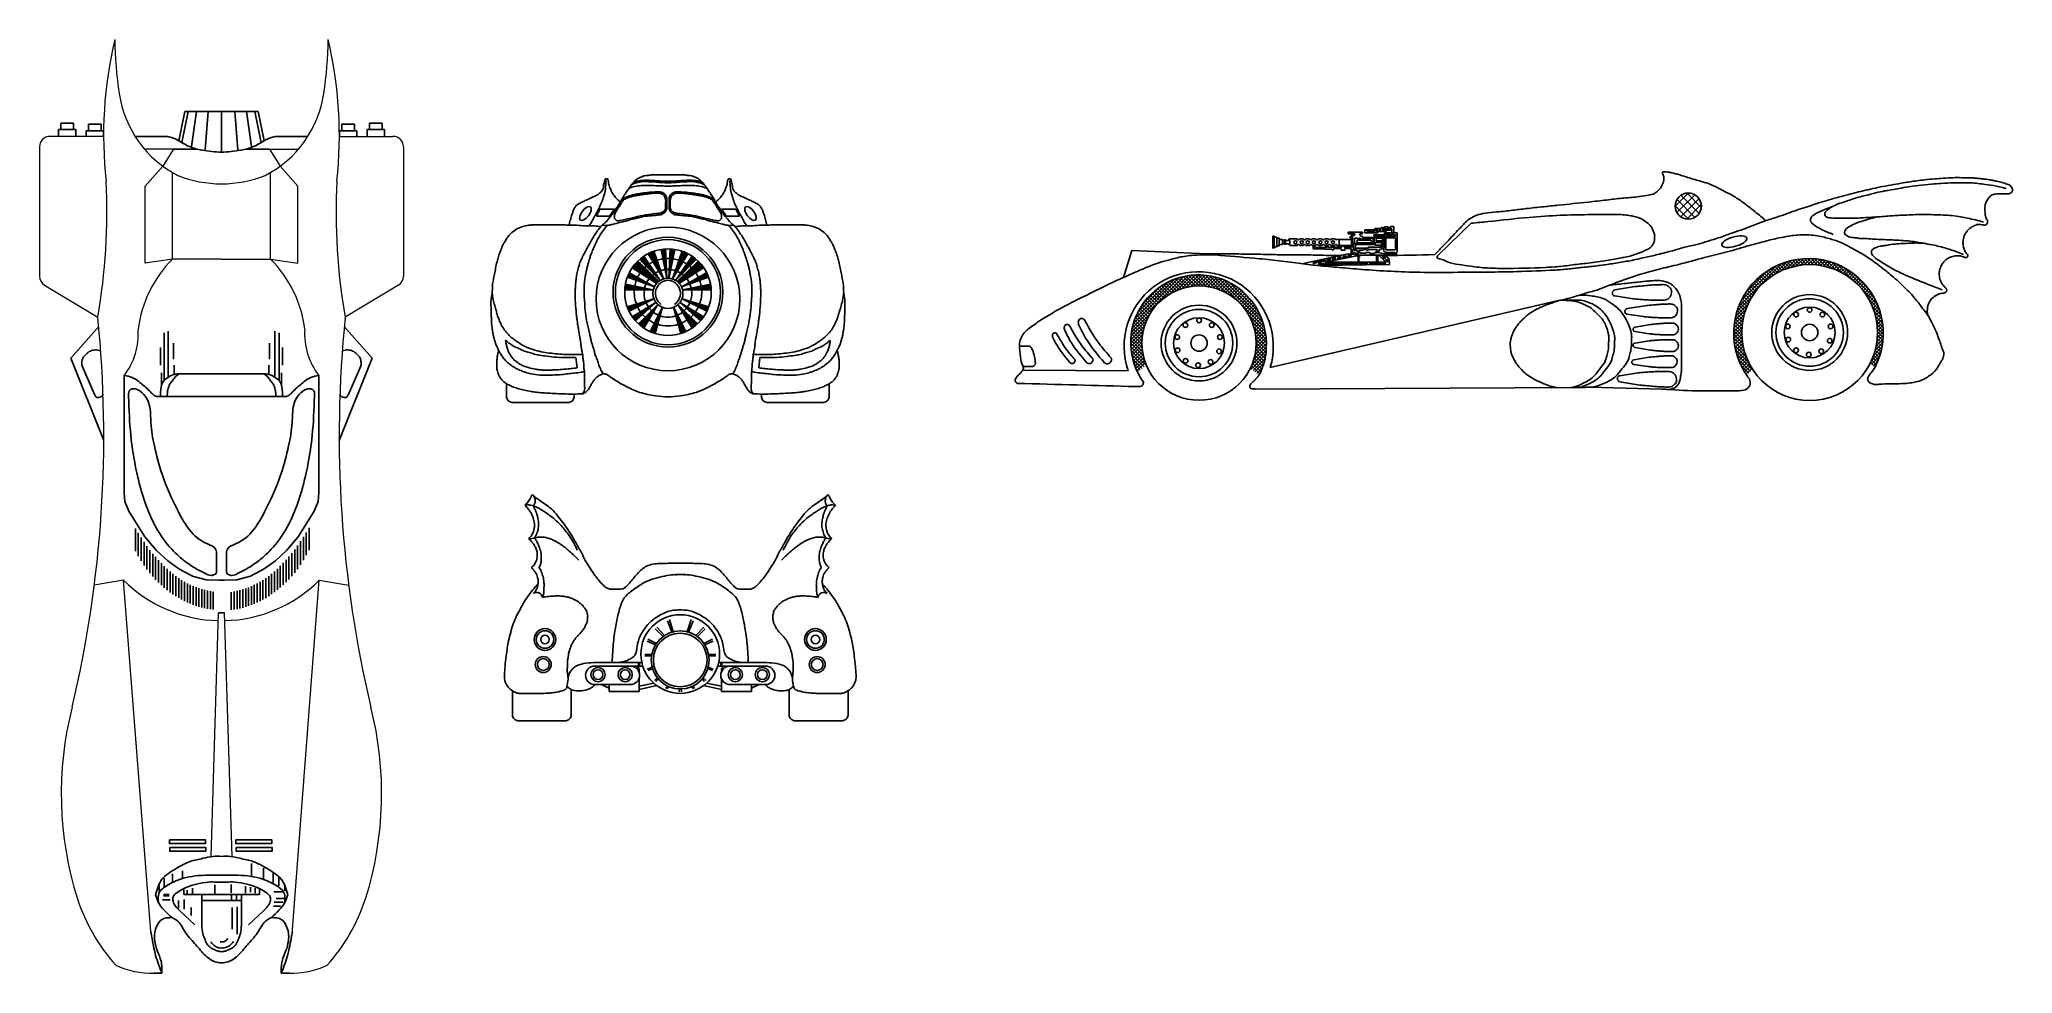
# Model space of a CAD drawing. Header units: inches. Extents: x 281 to 794, y -123 to 120.
import ezdxf

# ---------------------------------------------------------------- set-up
doc = ezdxf.new("R2010")
doc.units = ezdxf.units.IN
doc.header["$MEASUREMENT"] = 0
for name, color, linetype in [('A-ELEV-L', 3, 'Continuous'), ('A-FL-PL', 7, 'Continuous'), ('Batmobile', 7, 'Continuous')]:
    doc.layers.add(name, color=color, linetype=linetype)
pattern_1 = [(120, (-623.9291192585749, -27.08226178031004), (-0.2165063509461097, -0.125), [])]
pattern_2 = [(45, (0, 0), (-0.4419417382415922, 0.4419417382415922), []), (135, (0, 0), (-0.4419417382415922, -0.4419417382415922), [])]

# ---------------------------------------------------------------- blocks, each defined once
blk = doc.blocks.new('A$C385C0268')
at = {"layer": 'Batmobile'}
h = blk.add_hatch(dxfattribs=at)
h.set_pattern_fill('ANSI31', color=256, scale=2, angle=75.00000000000001, style=0)
h.set_pattern_definition(pattern_1)
h.paths.add_polyline_path([(44.57771100710715, 24.74324385832615), (41.36938850293586, 18.43608062366769, 0.03121351077391053), (42.68112767265063, 17.93832380457251)])
h.paths.add_polyline_path([(43.40355295344546, 25.46612607235507), (38.32378196760214, 20.46905113359815, 0.03977469864557794), (39.72139580683006, 19.35590632708478)])
h.paths.add_polyline_path([(42.88282037589522, 26.03292549308616), (36.73719588629774, 22.31364904102193, 0.02982393351059553), (37.56087723985809, 21.25586165980852)])
h.paths.add_polyline_path([(42.35572589767651, 26.98740430299794), (35.42213223957265, 24.88084532327546, 0.02736603453462647), (35.90074163968109, 23.74740973878257)])
h.paths.add_polyline_path([(34.95885359363331, 30.78894437711705, 0.03355094090510725), (34.77647852871144, 29.29217355719715), (42.20620925548053, 29.29217355719715)])
h.paths.add_polyline_path([(35.96247457105233, 33.74334526712663, 0.02741756164365741), (35.46909271809739, 32.61373704562013), (42.4870281005027, 30.08028323567367)])
h.paths.add_polyline_path([(39.73909137244618, 38.02229069103095, 0.02948278703530626), (38.68410147963186, 37.22007584716911), (44.02174133652557, 31.74875374292861, -0.0001503327811002585), (44.02376648365396, 31.74994758346536)])
h.paths.add_polyline_path([(42.35310506755604, 39.32086294799171, 0.03616359123442203), (40.85847741133944, 38.68321823315262), (44.84547912181108, 32.11410772519469)])
h.paths.add_polyline_path([(45.41129465217819, 39.91540908589413, 0.02685352140639018), (44.2108362971494, 39.78673969795243), (45.73908107937848, 32.28171448216696)])
h.paths.add_polyline_path([(47.80533081983958, 39.78673969795246, 0.02685352140639011), (46.6048724648108, 39.91540908589413), (46.2770860376105, 32.28171448216793)])
h = blk.add_hatch(dxfattribs=at)
h.set_pattern_fill('ANSI31', color=256, scale=2, angle=75.00000000000001, style=0)
h.set_pattern_definition(pattern_1)
h.paths.add_polyline_path([(38.1938637434946, 36.77374871814773, 0.05041110726035495), (36.73288481603049, 35.0463659314421), (42.98392451092843, 31.04349685982748), (43.08189545916719, 30.97403871478082, -0.04825668302872488), (43.63308830574124, 31.48686799354336), (43.48405287043136, 31.62009074959973)])
h.paths.add_polyline_path([(55.28328230095849, 35.0463659314421, 0.05041110726035495), (53.82230337349438, 36.77374871814772), (48.53211424655763, 31.62009074959879), (48.38995295913014, 31.48159841327763, -0.04700866395505075), (48.92709178624989, 30.98212030912746), (49.03224260605953, 31.04349685982605)])
h = blk.add_hatch(dxfattribs=at)
h.set_pattern_fill('ANSI31', color=256, scale=2, angle=75.00000000000001, style=0)
h.set_pattern_definition(pattern_1)
h.paths.add_polyline_path([(51.15768970564955, 38.68321823315262, 0.03616359123442202), (49.66306204943294, 39.32086294799171), (47.17068799517801, 32.11410772519433)])
h.paths.add_polyline_path([(53.33206563735712, 37.22007584716911, 0.02948278703530627), (52.2770757445428, 38.02229069103095), (47.99240063333502, 31.74994758346536, -0.000150332781101643), (47.99442578046342, 31.74875374292856)])
h.paths.add_polyline_path([(56.54707439889148, 32.61373704562009, 0.02741756164365712), (56.05369254593666, 33.74334526712663), (49.52913901648594, 30.08028323567367)])
h = blk.add_hatch(dxfattribs=at)
h.set_pattern_fill('ANSI31', color=256, scale=2, angle=75.00000000000001, style=0)
h.set_pattern_definition(pattern_1)
h.paths.add_polyline_path([(49.6604412193127, 26.98740430299787), (56.11542547730789, 23.74740973878257, 0.02736603453462647), (56.59403487741633, 24.88084532327546)])
h.paths.add_polyline_path([(49.13334674109376, 26.03292549308615), (54.45528987713089, 21.25586165980852, 0.02982393351059472), (55.27897123069113, 22.31364904102197)])
h.paths.add_polyline_path([(48.61261416354398, 25.46612607235512), (52.29477131015892, 19.35590632708478, 0.03977469864557794), (53.69238514938684, 20.46905113359815)])
h.paths.add_polyline_path([(57.05731352335567, 30.78894437711704), (49.80995786150845, 29.29217355719715), (57.23968858827755, 29.29217355719715, 0.03355094090510709)])
h.paths.add_polyline_path([(47.43845610988171, 24.74324385832577), (49.33503944433835, 17.93832380457251, 0.03121351077391075), (50.64677861405312, 18.43608062366772)])
for p, q in [((42.21258087195747, 59.18390437989288), (46.00808355849449, 59.20748404144868)), ((49.80358624503151, 59.18390437989288), (46.00808355849449, 59.20748404144868)), ((28.33425720109619, 50.29761496141181), (27.3965229832437, 48.42513530080251)), ((30.79302841198387, 48.42513530080251), (27.3965229832437, 48.42513530080251)), ((32.11669564688009, 50.29761496141182), (28.33425720109619, 50.29761496141181)), ((32.11669564688009, 50.29761496141182), (30.79302841198387, 48.42513530080251)), ((59.89947147010889, 50.29761496141182), (61.22313870500511, 48.42513530080251)), ((59.89947147010889, 50.29761496141182), (63.68190991589279, 50.29761496141181)), ((61.22313870500511, 48.42513530080251), (64.61964413374528, 48.42513530080251)), ((63.68190991589279, 50.29761496141181), (64.61964413374528, 48.42513530080251)), ((38.1938637434946, 36.77374871814771), (43.48405287043136, 31.62009074959879)), ((38.68410147963186, 37.2200758471691), (44.02174133652557, 31.74875374292861)), ((39.73909137244618, 38.02229069103093), (44.02376648365396, 31.74994758346531)), ((40.85847741133944, 38.68321823315266), (44.84547912181097, 32.11410772519469)), ((44.84547912181097, 32.11410772519469), (42.35310506755604, 39.32086294799171)), ((45.73908107937859, 32.28171448216703), (44.2108362971494, 39.78673969795244)), ((45.73908107937859, 32.28171448216703), (45.41129465217819, 39.91540908589414)), ((46.27708603761039, 32.28171448216703), (46.6048724648108, 39.91540908589414)), ((46.27708603761039, 32.28171448216703), (47.80533081983958, 39.78673969795244)), ((47.17068799517801, 32.11410772519469), (49.66306204943294, 39.32086294799171)), ((51.15768970564955, 38.68321823315266), (47.17068799517801, 32.11410772519469)), ((52.2770757445428, 38.02229069103093), (47.99240063333502, 31.74994758346531)), ((53.33206563735712, 37.2200758471691), (47.99442578046342, 31.74875374292861)), ((53.82230337349438, 36.77374871814771), (48.53211424655763, 31.62009074959879)), ((42.20620925548064, 29.29217355719715), (34.95885359363331, 30.78894437711703)), ((42.48702810050293, 30.08028323567368), (35.4690927180975, 32.61373704562011)), ((42.48702810050293, 30.08028323567368), (35.96247457105233, 33.74334526712666)), ((36.73288481603049, 35.04636593144211), (42.98392451092923, 31.04349685982648)), ((42.98392451092923, 31.04349685982648), (43.08189545916719, 30.97403871478081)), ((43.48405287043136, 31.62009074959879), (43.63308830574113, 31.48686799354341)), ((48.53211424655763, 31.62009074959879), (48.38995295913014, 31.48159841327765)), ((49.03224260605975, 31.04349685982648), (48.92709178624989, 30.98212030912747)), ((55.28328230095849, 35.04636593144211), (49.03224260605975, 31.04349685982648)), ((49.52913901648606, 30.08028323567368), (56.05369254593666, 33.74334526712666)), ((49.52913901648606, 30.08028323567368), (56.54707439889148, 32.61373704562011)), ((49.80995786150834, 29.29217355719715), (57.05731352335567, 30.78894437711703)), ((42.20620925548064, 29.29217355719715), (34.77647852871144, 29.29217355719715)), ((42.35572589767685, 26.98740430299803), (35.42213223957265, 24.88084532327547)), ((42.35572589767685, 26.98740430299807), (35.90074163968109, 23.74740973878257)), ((36.73719588629774, 22.31364904102194), (42.88282037589534, 26.03292549308628)), ((42.88282037589534, 26.03292549308628), (37.56087723985809, 21.25586165980853)), ((55.27897123069124, 22.31364904102194), (49.13334674109365, 26.03292549308628)), ((49.13334674109365, 26.03292549308628), (54.45528987713089, 21.25586165980853)), ((49.66044121931213, 26.98740430299807), (56.11542547730789, 23.74740973878257)), ((49.66044121931213, 26.98740430299803), (56.59403487741633, 24.88084532327547)), ((49.80995786150834, 29.29217355719715), (57.23968858827755, 29.29217355719715)), ((38.32378196760214, 20.46905113359815), (43.40355295344523, 25.466126072355)), ((43.40355295344523, 25.466126072355), (39.72139580683006, 19.35590632708482)), ((41.36938850293586, 18.43608062366767), (44.57771100710715, 24.74324385832586)), ((44.57771100710715, 24.74324385832586), (42.68112767265063, 17.93832380457251)), ((50.64677861405312, 18.43608062366767), (47.43845610988183, 24.74324385832586)), ((47.43845610988183, 24.74324385832586), (49.33503944433835, 17.93832380457251)), ((53.69238514938684, 20.46905113359815), (48.61261416354375, 25.466126072355)), ((48.61261416354375, 25.466126072355), (52.29477131015892, 19.35590632708482)), ((22.08388054381498, 11.72024469533031), (22.39258980092768, 8.979541017020694)), ((69.932286573174, 11.72024469533031), (69.6235773160613, 8.979541017020694)), ((4.079137625101794, 1.403247065071625), (4.079137625101794, 4.896919746617201)), ((20.21993996082301, 4.263256414560601e-14), (5.478695274132178, 4.263256414560601e-14)), ((5.478695274132178, 4.263256414560601e-14), (20.21993996082301, 4.263256414560601e-14)), ((21.6194976098534, 1.403247065071625), (21.6194976098534, 2.196280564902395)), ((70.33412674465728, 1.403247065071625), (70.33412674465728, 2.196942299092385)), ((71.73368439368767, 4.263256414560601e-14), (86.4749290803785, 4.263256414560601e-14)), ((86.4749290803785, 4.263256414560601e-14), (71.73368439368767, 4.263256414560601e-14)), ((87.87448672940889, 1.403247065071625), (87.87448672940889, 4.856529048912179))]:
    blk.add_line(p, q, dxfattribs=at)
for centre, radius, start, end in [((46.00808355849449, 26.92680759440626), 18.6852588321683, 90, 270), ((46.00808355849449, 28.68314717285207), 14.27361316604288, 90, 270), ((46.00808355849449, 28.67969568122388), 13.66516236172743, 90, 270), ((46.00808355849449, 26.92680759440626), 18.6852588321683, 270, 90), ((46.00808355849449, 28.68314717285207), 14.27361316604288, 270, 90), ((46.00808355849449, 28.67969568122388), 13.66516236172743, 270, 90), ((46.00808355849449, 28.68314717285207), 11.24810493736068, 90, 270), ((46.00808355849449, 28.68314717285207), 8.773924833880818, 116.1134803455908, 123.7406499931562), ((46.00808355849449, 28.68314717285207), 8.773924833880818, 98.5407837203249, 108.9295253100591), ((46.00808355849449, 28.68314717285207), 8.773924833880818, 90, 93.2056648626142), ((46.00808355849449, 28.68314717285207), 11.24810493736068, 270, 90), ((46.00808355849449, 28.68314717285207), 8.773924833880818, 86.79433513738581, 90), ((46.00808355849449, 28.68314717285207), 8.773924833880818, 71.07047468994779, 81.45921627967512), ((46.00808355849449, 28.68314717285207), 8.773924833880818, 56.2593500068438, 63.88651965440916), ((46.00808355849449, 28.68314717285207), 8.773924833880818, 159.3763403974351, 169.4576372637711), ((46.00808355849449, 28.68314717285207), 8.773924833880818, 145.0350429414724, 153.9916040299152), ((46.00808355849449, 28.38157706818414), 6.205299902210269, 156.4342107505471, 167.1968790451409), ((46.00808355849449, 28.68314717285207), 8.773924833880818, 129.5914372531476, 133.5122944374179), ((46.00808355849449, 28.38157706818414), 6.205299902210269, 141.7168120826301, 152.9286678105905), ((46.00808355849449, 28.38157706818414), 6.205299902210269, 125.6765084982305, 130.5857458872877), ((46.00808355849449, 28.38157706818414), 3.90940330251557, 90, 270), ((46.00808355849449, 28.38157706818414), 6.205299902210269, 112.5164253052455, 121.9223718131998), ((46.20384688996342, 28.36817716494735), 3.434104980729923, 93.26795381286439, 236.0577791569192), ((46.00808355849449, 28.38157706818414), 6.205299902210269, 96.75261714813314, 107.9581590896436), ((46.00808355849449, 28.38157706818414), 6.205299902210269, 90, 93.39540527679173), ((46.00808355849449, 28.38157706818414), 6.205299902210269, 86.60459472320828, 90), ((46.00808355849449, 28.38157706818414), 3.90940330251557, 270, 90), ((45.81232022702557, 28.36817716494735), 3.434104980729923, 303.9422208430885, 86.7320461871291), ((46.00808355849449, 28.38157706818414), 6.205299902210269, 72.04184091035641, 83.24738285186685), ((46.00808355849449, 28.38157706818414), 6.205299902210269, 58.07762818680042, 67.48357469476154), ((46.00808355849449, 28.38157706818414), 6.205299902210269, 49.41425411271232, 54.32349150176947), ((46.00808355849449, 28.38157706818414), 6.205299902210269, 27.07133218940861, 38.28318791736859), ((46.00808355849449, 28.68314717285207), 8.773924833880818, 46.48770556258211, 50.40856274684416), ((46.00808355849449, 28.38157706818414), 6.205299902210269, 12.80312095485949, 23.56578924945176), ((46.00808355849449, 28.68314717285207), 8.773924833880818, 26.00839597008207, 34.96495705852749), ((46.00808355849449, 28.68314717285207), 8.773924833880818, 10.54236273622793, 20.62365960256476), ((46.00808355849449, 28.68314717285207), 8.773924833880818, 176.0197147160785, 200.5642860767813), ((46.00808355849449, 28.38157706818414), 6.205299902210269, 171.5616609284504, 199.414188856299), ((46.00808355849449, 28.38157706818414), 6.205299902210269, 203.0279793480492, 214.7965047258596), ((46.00808355849449, 28.38157706818414), 6.205299902210269, 325.2034952741341, 336.9720206519458), ((46.00808355849449, 28.38157706818414), 6.205299902210269, 340.5858111437032, 8.43833907154918), ((46.00808355849449, 28.68314717285207), 8.773924833880818, 339.4357139232163, 3.980285283921074), ((46.00808355849449, 28.68314717285207), 8.773924833880818, 205.8511867725032, 215.4253118481271), ((46.00808355849449, 28.68314717285207), 8.773924833880818, 221.1580853764311, 227.5799711261774), ((46.00808355849449, 28.68314717285207), 8.773924833880818, 235.1988825345009, 246.3800384344543), ((46.00808355849449, 28.38157706818414), 6.205299902210269, 218.7724445841764, 226.8561241364506), ((46.00808355849449, 28.38157706818414), 6.205299902210269, 232.207243544874, 246.5001894498458), ((46.00808355849449, 28.38157706818414), 6.205299902210269, 250.7207619053415, 270), ((46.00808355849449, 28.38157706818414), 6.205299902210269, 270, 289.2792380946585), ((46.00808355849449, 28.38157706818414), 6.205299902210269, 293.4998105501612, 307.792756455126), ((46.00808355849449, 28.68314717285207), 8.773924833880818, 293.6199615655387, 304.8011174655071), ((46.00808355849449, 28.38157706818414), 6.205299902210269, 313.1438758635582, 321.2275554158232), ((46.00808355849449, 28.68314717285207), 8.773924833880818, 312.4200288738227, 318.8419146235639), ((46.00808355849449, 28.68314717285207), 8.773924833880818, 324.5746881518726, 334.1488132274987), ((46.00808355849449, 28.68314717285207), 8.773924833880818, 252.3357011441176, 270), ((46.00808355849449, 28.68314717285207), 8.773924833880818, 270, 287.6642988558756)]:
    blk.add_arc(centre, radius, start, end, dxfattribs=at)
at = {"layer": 'Batmobile', "extrusion": (0, 0, -1)}
blk.add_ellipse((24.54330745942366, 49.14817373723739), major_axis=(-1.287969150966774, -1.701203717355952), ratio=0.4576841391394523, dxfattribs=at)
at = {"layer": 'Batmobile'}
blk.add_ellipse((67.47285965756532, 49.14817373723739), major_axis=(1.287969150966774, -1.701203717355952), ratio=0.4576841391394523, dxfattribs=at)
for points, knots in [([(29.58865483957538, 57.81351646745591), (29.55291246475792, 57.54228024035206), (29.49330950015667, 57.08997444575411), (29.24498561688495, 56.49016386412268), (29.28115729142883, 55.87024715814773), (28.99411668876212, 55.26033702777146), (28.52824153742722, 54.63668504923739), (27.71762120833444, 53.97434218818947), (26.51065204128861, 53.4557218932346), (25.32523024426973, 52.87068889243045), (24.18181147146879, 52.35001371666264), (23.2098185880327, 51.9016235763761), (22.32771529637569, 51.39816996417589), (21.7382179619384, 50.68374559336269), (21.38643478160066, 49.88447866508142), (21.13976876688628, 49.12936662509702), (20.92238455747156, 48.45655150350696), (20.79660179125597, 47.81059572068146), (20.5113327959001, 47.15263902617224), (20.40963217465696, 46.57461554931845), (20.35903711033461, 46.22295241477875), (20.34313456722248, 46.10885115692784)], [0, 0, 0, 0, 0.8183147111438492, 1.364598267743086, 1.91733658312004, 2.635549475707156, 3.324568130950273, 4.251142023340744, 5.731394852063258, 7.244538013343243, 8.222515326763446, 9.496872570140155, 10.46631090794207, 11.23082268874141, 12.22872634591607, 13.06775114289862, 13.61601093257657, 14.34856847232234, 15.03447022770673, 15.7543108220225, 16.10005100150512, 16.10005100150512, 16.10005100150512, 16.10005100150512]), ([(46.00808355849449, 56.27682711736273), (45.46916743542306, 56.28282612375091), (44.25229620975347, 56.29637186481126), (42.19833053720515, 56.41622542613213), (40.13346822404242, 56.50335891961933), (38.159613741567, 56.33094231328496), (36.86248530032356, 56.07033014841618), (36.12879992650176, 55.82639608864343), (35.95889607475397, 55.7676335096462)], [0, 0, 0, 0, 1.616514899385619, 3.650086502734404, 6.173887031238404, 7.804638853896826, 9.585192620128392, 10.12440187903015, 10.12440187903015, 10.12440187903015, 10.12440187903015]), ([(46.00808355849449, 57.15037915882445), (45.67636209353384, 57.15130125192493), (44.74579762095789, 57.15388796147002), (43.46388880439383, 57.25527851351572), (42.12392225249198, 57.40278983476982), (40.86893823475384, 57.40312629638281), (39.57062491272745, 57.49756417777888), (38.29359916889644, 57.26136782204716), (37.33806163752513, 56.99901072687247), (36.78894582577504, 56.77379823369215), (36.60284622592417, 56.69131657443279)], [0, 0, 0, 0, 0.9949216419423641, 2.791012432971007, 3.854970180782951, 5.035147891827813, 6.556235958788845, 7.737102349218627, 8.909820266828014, 9.521038023596017, 9.521038023596017, 9.521038023596017, 9.521038023596017]), ([(46.00808355849449, 57.53998647739027), (45.62493774800112, 57.52466813889629), (44.78991240329867, 57.4912834573184), (43.40731192810529, 57.70673519824064), (42.06290324004215, 57.65921750155894), (40.6944234137311, 57.86400249843507), (39.51887971698579, 57.770822816928), (38.33781059143075, 57.66389267029169), (37.59497727377357, 57.44421751792588), (37.19804729109137, 57.31453003143241), (37.12453294862189, 57.29021933559608)], [0, 0, 0, 0, 1.147989510657164, 2.501920445422847, 4.178423068193273, 5.167286511775139, 6.636504267302176, 7.698320721614229, 8.718003963654155, 8.950237417571447, 8.950237417571447, 8.950237417571447, 8.950237417571447]), ([(46.00808355849449, 57.53998647739027), (46.39122936898787, 57.52466813889629), (47.22625471369031, 57.4912834573184), (48.60885518888369, 57.70673519824064), (49.95326387694683, 57.65921750155894), (51.32174370325788, 57.86400249843507), (52.49728740000319, 57.770822816928), (53.67835652555823, 57.66389267029169), (54.42118984321542, 57.44421751792588), (54.81811982589761, 57.31453003143241), (54.89163416836709, 57.29021933559608)], [0, 0, 0, 0, 1.147989510657164, 2.501920445422847, 4.178423068193273, 5.167286511775139, 6.636504267302176, 7.698320721614229, 8.718003963654155, 8.950237417571447, 8.950237417571447, 8.950237417571447, 8.950237417571447]), ([(46.00808355849449, 57.15037915882445), (46.33980502345514, 57.15130125192493), (47.27036949603109, 57.15388796147002), (48.55227831259515, 57.25527851351572), (49.892244864497, 57.40278983476982), (51.14722888223514, 57.40312629638281), (52.44554220426153, 57.49756417777888), (53.72256794809255, 57.26136782204716), (54.67810547946385, 56.99901072687247), (55.22722129121394, 56.77379823369215), (55.41332089106481, 56.69131657443279)], [0, 0, 0, 0, 0.9949216419423641, 2.791012432971007, 3.854970180782951, 5.035147891827813, 6.556235958788845, 7.737102349218627, 8.909820266828014, 9.521038023596017, 9.521038023596017, 9.521038023596017, 9.521038023596017]), ([(46.00808355849449, 56.27682711736273), (46.54699968156592, 56.28282612375091), (47.76387090723551, 56.29637186481126), (49.81783657978383, 56.41622542613213), (51.88269889294656, 56.50335891961933), (53.85655337542198, 56.33094231328496), (55.15368181666543, 56.07033014841618), (55.88736719048723, 55.82639608864343), (56.05727104223502, 55.7676335096462)], [0, 0, 0, 0, 1.616514899385619, 3.650086502734404, 6.173887031238404, 7.804638853896826, 9.585192620128392, 10.12440187903015, 10.12440187903015, 10.12440187903015, 10.12440187903015]), ([(62.4275122774136, 57.81351646745591), (62.46325465223106, 57.54228024035206), (62.52285761683231, 57.08997444575411), (62.77118150010403, 56.49016386412268), (62.73500982556016, 55.87024715814773), (63.02205042822686, 55.26033702777146), (63.48792557956176, 54.63668504923739), (64.29854590865455, 53.97434218818947), (65.50551507570037, 53.4557218932346), (66.69093687271925, 52.87068889243045), (67.83435564552019, 52.35001371666264), (68.80634852895628, 51.9016235763761), (69.6884518206133, 51.39816996417589), (70.27794915505058, 50.68374559336269), (70.62973233538833, 49.88447866508142), (70.8763983501027, 49.12936662509702), (71.09378255951742, 48.45655150350696), (71.21956532573302, 47.81059572068146), (71.50483432108888, 47.15263902617224), (71.60653494233202, 46.57461554931845), (71.65713000665437, 46.22295241477875), (71.6730325497665, 46.10885115692784)], [0, 0, 0, 0, 0.8183147111438492, 1.364598267743086, 1.91733658312004, 2.635549475707156, 3.324568130950273, 4.251142023340744, 5.731394852063258, 7.244538013343243, 8.222515326763446, 9.496872570140155, 10.46631090794207, 11.23082268874141, 12.22872634591607, 13.06775114289862, 13.61601093257657, 14.34856847232234, 15.03447022770673, 15.7543108220225, 16.10005100150512, 16.10005100150512, 16.10005100150512, 16.10005100150512]), ([(43.6233260768181, 54.75011852295179), (43.43092988918886, 54.7516264698348), (42.99799926986873, 54.75501965753779), (42.30376033859284, 54.72369630269891), (41.435561776687, 54.68705991756968), (40.36463045024698, 54.5390863263232), (39.0463722640518, 54.42676521290682), (37.56624599643033, 54.16090937544459), (36.23831364199737, 53.83938687780734), (35.05393797707825, 53.39118106273601), (34.41916219448706, 53.05620531285265), (34.06396915863422, 52.86322334541518)], [0, 0, 0, 0, 0.5770988903393572, 1.298590076457449, 2.084579488782218, 3.182503719265314, 4.539191843391567, 6.051685137219318, 7.689654950034903, 8.630445475022116, 9.84170464505048, 9.84170464505048, 9.84170464505048, 9.84170464505048]), ([(48.39284104017088, 54.75011852295179), (48.58523722780012, 54.7516264698348), (49.01816784712025, 54.75501965753779), (49.71240677839614, 54.72369630269891), (50.58060534030199, 54.68705991756968), (51.651536666742, 54.5390863263232), (52.96979485293718, 54.42676521290682), (54.44992112055866, 54.16090937544459), (55.77785347499162, 53.83938687780734), (56.96222913991073, 53.39118106273601), (57.59700492250192, 53.05620531285265), (57.95219795835476, 52.86322334541518)], [0, 0, 0, 0, 0.5770988903393572, 1.298590076457449, 2.084579488782218, 3.182503719265314, 4.539191843391567, 6.051685137219318, 7.689654950034903, 8.630445475022116, 9.84170464505048, 9.84170464505048, 9.84170464505048, 9.84170464505048]), ([(24.28883912991705, 8.016787781144558), (24.00796493973905, 7.960516718528524), (23.13770427534337, 7.78616644338419), (21.72790372631721, 7.669646525731935), (20.04564693110615, 7.478708103366273), (18.30093346242927, 7.229377050854964), (16.50510970299536, 7.165088254283035), (14.60449370152651, 7.051242587317944), (12.61251971915453, 7.112087601558812), (10.68854542361635, 7.336389533849854), (9.160693908686085, 7.775710230380682), (8.006905770940762, 8.205445013022512), (7.036375184399049, 8.55895881480805), (6.218267512663033, 9.058563601594173), (5.499901449057688, 9.48230744113971), (4.768858738596691, 10.03571323674528), (3.954163084802417, 10.71074139856609), (3.213036869166785, 11.5422793396713), (2.692854295622737, 12.37635900149427), (2.227842605463707, 13.08354471469539), (1.881339876934476, 13.83988740755103), (1.433461982369181, 14.69869196677296), (1.121492725545636, 15.52771053306277), (0.9056481959855773, 16.3797989823605), (0.6639200229309381, 17.11616929934905), (0.5050066478958115, 17.99574907318281), (0.3446615640458504, 18.99340126387557), (0.185419575426863, 20.18494035454235), (0.1166924834179781, 21.45062823508829), (0.08302646821834969, 22.75022107890091), (0.03612788169141368, 24.12514018681379), (-0.00953420811970318, 25.57277225668074), (0.008983518528339118, 27.01269964158568), (0.356293632619554, 28.31532272167287), (0.356771200325511, 29.60540052913942), (0.3964936393856533, 30.93830529512947), (0.703598542761938, 32.28460566009878), (1.000363845902598, 33.80160012337413), (1.282745341223972, 35.37294559204697), (1.641832486247154, 36.90306358251468), (2.101072956376925, 38.43972398243766), (2.616640887119956, 39.80062459021114), (3.098670209772649, 40.98114702692148), (3.639053418452477, 41.88819889875447), (4.1642104405704, 42.74256347999734), (4.807996008525038, 43.63751110841352), (5.772326456145947, 44.53264771444361), (6.934164761793909, 45.30221857567551), (8.370787175894975, 45.77130162399399), (9.626392663081901, 46.11181065091777), (10.93187563698814, 46.1652829032829), (12.16521478052789, 46.25357797550555), (13.61080730552135, 46.22339207534466), (15.07777062540606, 46.24238235815065), (16.74020976755446, 46.14943356624575), (18.35266031112837, 46.30214619821153), (20.05804458921455, 46.06468340836332), (21.89860787066289, 46.16563467097959), (24.00917199305593, 45.87961342724695), (26.16093097231953, 45.94787390845227), (27.69080037290576, 45.87939500717323), (28.39782055753358, 45.75228336284282), (28.53941467669256, 45.7249293444558)], [0, 0, 0, 0, 0.858934348983784, 2.661322411807046, 4.236366476670583, 5.940246609290027, 7.943553749566555, 9.622571641590447, 11.65044109840542, 13.91635933113012, 15.41133809538113, 16.40513690635719, 17.61383829282279, 18.49645033153613, 19.27397136937196, 20.11502693091485, 21.24306608085064, 22.44535506041808, 23.43446786264291, 24.18988510266569, 24.98046990613331, 25.92527312706217, 27.09614048363464, 27.62516200975602, 28.56219550912997, 29.41699175620105, 30.30202750976536, 31.5949499321977, 33.02055812529196, 34.1018548187245, 35.4956416061083, 37.14624199035222, 38.45265145770712, 39.79440828244704, 41.15658062339187, 42.30618918178827, 43.78749878940661, 45.28281188886672, 46.9478086490211, 48.57507243200416, 49.99557365222842, 51.75501673598901, 52.94178738725811, 53.81209579445245, 54.91701953636351, 55.95336111314946, 57.10531682002481, 58.84939039202043, 60.0779380854519, 61.62578954817971, 62.73107056412634, 63.98552223738536, 65.33604584106664, 67.0647721581704, 68.38660657307398, 70.32668347727441, 71.89645351617071, 73.5260041153426, 75.83734097759239, 78.25706045484944, 79.98022314585953, 80.41276185256545, 80.41276185256545, 80.41276185256545, 80.41276185256545]), ([(67.72732798707193, 8.016787781144558), (68.00820217724993, 7.960516718528524), (68.87846284164561, 7.78616644338419), (70.28826339067177, 7.669646525731935), (71.97052018588283, 7.478708103366273), (73.71523365455971, 7.229377050854964), (75.51105741399363, 7.165088254283035), (77.41167341546247, 7.051242587317944), (79.40364739783445, 7.112087601558812), (81.32762169337263, 7.336389533849854), (82.8554732083029, 7.775710230380682), (84.00926134604822, 8.205445013022512), (84.97979193258993, 8.55895881480805), (85.79789960432595, 9.058563601594173), (86.5162656679313, 9.48230744113971), (87.24730837839229, 10.03571323674528), (88.06200403218656, 10.71074139856609), (88.8031302478222, 11.5422793396713), (89.32331282136624, 12.37635900149427), (89.78832451152527, 13.08354471469539), (90.1348272400545, 13.83988740755103), (90.5827051346198, 14.69869196677296), (90.89467439144335, 15.52771053306277), (91.1105189210034, 16.3797989823605), (91.35224709405804, 17.11616929934905), (91.51116046909317, 17.99574907318281), (91.67150555294313, 18.99340126387557), (91.83074754156212, 20.18494035454235), (91.899474633571, 21.45062823508829), (91.93314064877063, 22.75022107890091), (91.98003923529757, 24.12514018681379), (92.02570132510868, 25.57277225668074), (92.00718359846064, 27.01269964158568), (91.65987348436943, 28.31532272167287), (91.65939591666347, 29.60540052913942), (91.61967347760333, 30.93830529512947), (91.31256857422704, 32.28460566009878), (91.01580327108638, 33.80160012337413), (90.73342177576501, 35.37294559204697), (90.37433463074183, 36.90306358251468), (89.91509416061206, 38.43972398243766), (89.39952622986902, 39.80062459021114), (88.91749690721633, 40.98114702692148), (88.3771136985365, 41.88819889875447), (87.85195667641858, 42.74256347999734), (87.20817110846394, 43.63751110841352), (86.24384066084303, 44.53264771444361), (85.08200235519507, 45.30221857567551), (83.645379941094, 45.77130162399399), (82.38977445390708, 46.11181065091777), (81.08429148000084, 46.1652829032829), (79.85095233646109, 46.25357797550555), (78.40535981146763, 46.22339207534466), (76.93839649158292, 46.24238235815065), (75.27595734943452, 46.14943356624575), (73.6635068058606, 46.30214619821153), (71.95812252777444, 46.06468340836332), (70.1175592463261, 46.16563467097959), (68.00699512393305, 45.87961342724695), (65.85523614466945, 45.94787390845227), (64.32536674408323, 45.87939500717323), (63.6183465594554, 45.75228336284282), (63.47675244029642, 45.7249293444558)], [0, 0, 0, 0, 0.858934348983784, 2.661322411807046, 4.236366476670583, 5.940246609290027, 7.943553749566555, 9.622571641590447, 11.65044109840542, 13.91635933113012, 15.41133809538113, 16.40513690635719, 17.61383829282279, 18.49645033153613, 19.27397136937196, 20.11502693091485, 21.24306608085064, 22.44535506041808, 23.43446786264291, 24.18988510266569, 24.98046990613331, 25.92527312706217, 27.09614048363464, 27.62516200975602, 28.56219550912997, 29.41699175620105, 30.30202750976536, 31.5949499321977, 33.02055812529196, 34.1018548187245, 35.4956416061083, 37.14624199035222, 38.45265145770712, 39.79440828244704, 41.15658062339187, 42.30618918178827, 43.78749878940661, 45.28281188886672, 46.9478086490211, 48.57507243200416, 49.99557365222842, 51.75501673598901, 52.94178738725811, 53.81209579445245, 54.91701953636351, 55.95336111314946, 57.10531682002481, 58.84939039202043, 60.0779380854519, 61.62578954817971, 62.73107056412634, 63.98552223738536, 65.33604584106664, 67.0647721581704, 68.38660657307398, 70.32668347727441, 71.89645351617071, 73.5260041153426, 75.83734097759239, 78.25706045484944, 79.98022314585953, 80.41276185256545, 80.41276185256545, 80.41276185256545, 80.41276185256545]), ([(24.24487002298986, 29.18575044016407), (24.22441982392115, 29.70722009583722), (24.19323950646367, 30.50230230279894), (24.33395338597325, 31.4955861176831), (24.37836268243893, 32.18911573095798), (24.53164938054329, 32.86633260720905), (24.68941521655279, 33.59849590784391), (24.85777545263909, 34.48198568050415), (25.05808448213247, 35.40211619764271), (25.3085696089737, 36.30077802455401), (25.56417962828118, 37.12954300765065), (25.83977770340209, 38.00497980794808), (26.2461582779639, 39.14647307046569), (26.8042548360487, 40.51101868554647), (27.60921153278309, 42.23776175477514), (28.56029159244429, 43.94904527358781), (29.57130370671894, 45.2292625775722), (30.0904833099429, 45.87924442038928), (30.23898344523695, 46.0649752299903)], [0, 0, 0, 0, 1.560781973720054, 2.379716562125735, 3.004808086707635, 3.64197327417181, 4.458152579141895, 5.253058082097017, 6.339713309921893, 7.282094409068696, 8.050704896899294, 8.941652598533384, 10.03521227320465, 11.68482319885655, 13.36175988630965, 15.75176323633274, 17.53394191773836, 18.2474567594352, 18.2474567594352, 18.2474567594352, 18.2474567594352]), ([(28.96610378224432, 46.14426960565066), (29.13823993930282, 46.10037384444544), (29.584388806466, 45.99939016340194), (30.04304202105948, 46.0453037991584), (30.32431099830501, 46.07346032561443)], [0.1496019164324155, 0.1496019164324155, 0.1496019164324155, 0.1496019164324155, 0.6791097857834779, 1.518722927754549, 1.518722927754549, 1.518722927754549, 1.518722927754549]), ([(63.05006333474466, 46.14426960565066), (62.87792717768616, 46.10037384444544), (62.43177831052299, 45.99939016340194), (61.9731250959295, 46.0453037991584), (61.69185611868397, 46.07346032561443)], [0.1496019164324155, 0.1496019164324155, 0.1496019164324155, 0.1496019164324155, 0.6791097857834779, 1.518722927754549, 1.518722927754549, 1.518722927754549, 1.518722927754549]), ([(67.77129709399912, 29.18575044016407), (67.79174729306783, 29.70722009583722), (67.82292761052531, 30.50230230279894), (67.68221373101574, 31.4955861176831), (67.63780443455005, 32.18911573095798), (67.4845177364457, 32.86633260720905), (67.3267519004362, 33.59849590784391), (67.15839166434989, 34.48198568050415), (66.95808263485651, 35.40211619764271), (66.70759750801528, 36.30077802455401), (66.4519874887078, 37.12954300765065), (66.17638941358689, 38.00497980794808), (65.77000883902508, 39.14647307046569), (65.21191228094028, 40.51101868554647), (64.40695558420589, 42.23776175477514), (63.45587552454469, 43.94904527358781), (62.44486341027005, 45.2292625775722), (61.92568380704608, 45.87924442038928), (61.77718367175203, 46.0649752299903)], [0, 0, 0, 0, 1.560781973720054, 2.379716562125735, 3.004808086707635, 3.64197327417181, 4.458152579141895, 5.253058082097017, 6.339713309921893, 7.282094409068696, 8.050704896899294, 8.941652598533384, 10.03521227320465, 11.68482319885655, 13.36175988630965, 15.75176323633274, 17.53394191773836, 18.2474567594352, 18.2474567594352, 18.2474567594352, 18.2474567594352]), ([(23.80941847622989, 12.48578765608066), (23.41062935449338, 12.47914430647647), (22.11343017122272, 12.45758589881476), (20.13618446215401, 12.42604619256502), (17.82940172986514, 12.58551269784931), (15.71673202436227, 12.77848376372798), (13.54784082133142, 13.0432360857523), (11.22178877064039, 13.65831803513969), (9.110447174618002, 14.36739206685942), (7.505689223441891, 15.32051274922159), (6.463374736647552, 16.05081154177154), (5.475867751182363, 16.75984844669713), (4.460153334475194, 17.65222985269068), (3.535892978101515, 18.78655602549453), (2.777877005205028, 19.98192707363424), (2.260359333259771, 21.16067880921167), (1.782220597059791, 22.28911619457412), (1.51032480345873, 23.40814359207289), (1.124535358393928, 24.64394949965774), (0.7833692157794303, 25.92878118578244), (0.4735495430660421, 27.13129636963191), (0.3944009016533983, 27.99355825826022), (0.3449988861157181, 28.40129496311698), (0.3241153306050819, 28.56313462267303)], [0.285701792179252, 0.285701792179252, 0.285701792179252, 0.285701792179252, 1.48234126286509, 4.178000571228373, 6.213781497444621, 8.414215557073138, 10.54591741111688, 12.75489044440489, 15.62665364783968, 17.18525286547854, 18.33470761305728, 19.44559716637054, 20.83162203612091, 22.3758275940371, 23.81958819035167, 25.06256511160036, 26.2340603640237, 27.48916359031901, 28.50920390346852, 30.1176434122159, 31.48006498407931, 32.22245640759098, 32.71197474533232, 32.71197474533232, 32.71197474533232, 32.71197474533232]), ([(68.20674864075909, 12.48578765608066), (68.6055377624956, 12.47914430647647), (69.90273694576626, 12.45758589881476), (71.87998265483498, 12.42604619256502), (74.18676538712384, 12.58551269784931), (76.29943509262671, 12.77848376372798), (78.46832629565756, 13.0432360857523), (80.7943783463486, 13.65831803513969), (82.90571994237098, 14.36739206685942), (84.51047789354709, 15.32051274922159), (85.55279238034143, 16.05081154177154), (86.54029936580662, 16.75984844669713), (87.55601378251379, 17.65222985269068), (88.48027413888747, 18.78655602549453), (89.23829011178395, 19.98192707363424), (89.75580778372921, 21.16067880921167), (90.23394651992919, 22.28911619457412), (90.50584231353025, 23.40814359207289), (90.89163175859505, 24.64394949965774), (91.23279790120955, 25.92878118578244), (91.54261757392294, 27.13129636963191), (91.62176621533558, 27.99355825826022), (91.67116823087326, 28.40129496311698), (91.6920517863839, 28.56313462267303)], [0.285701792179252, 0.285701792179252, 0.285701792179252, 0.285701792179252, 1.48234126286509, 4.178000571228373, 6.213781497444621, 8.414215557073138, 10.54591741111688, 12.75489044440489, 15.62665364783968, 17.18525286547854, 18.33470761305728, 19.44559716637054, 20.83162203612091, 22.3758275940371, 23.81958819035167, 25.06256511160036, 26.2340603640237, 27.48916359031901, 28.50920390346852, 30.1176434122159, 31.48006498407931, 32.22245640759098, 32.71197474533232, 32.71197474533232, 32.71197474533232, 32.71197474533232]), ([(3.801520498943319, 16.19525004875791), (3.843418304404622, 15.8756605982004), (3.930729112706672, 15.20966835956601), (4.183518933573851, 14.18854804506742), (4.617663330956702, 13.03173558250579), (5.234356632384333, 11.99232469506424), (5.971175875131394, 11.07540401137916), (6.824248510079542, 10.44453559222725), (7.681389293943766, 9.88411947584109), (8.66073051010278, 9.384786066234327), (9.9730228656083, 9.033224334398852), (11.38576143224623, 8.61415416195021), (12.82006950096911, 8.472896858861759), (14.10820201181048, 8.398029158970203), (15.39208445405427, 8.372593775411815), (16.58464609118221, 8.496176693179777), (17.57313765131778, 8.503720199045645), (18.69352574695688, 8.601958991026933), (20.03295660075707, 8.742648438145736), (21.34598090076554, 8.870490126429814), (22.1248075593968, 8.975028504721791), (22.38900989426133, 9.011323230031792)], [0, 0, 0, 0, 0.9664230937671904, 2.013928427747468, 3.1485254014568, 4.660930622475452, 5.62160512116108, 6.654410379875314, 7.823171924343296, 8.697475737404957, 9.936284858213138, 11.88639845568861, 13.10663204525597, 14.24703655150897, 15.76042848430917, 16.95077321717926, 17.83921942020126, 18.72363809618973, 20.32305600450875, 21.88044822536036, 22.6804517035767, 22.6804517035767, 22.6804517035767, 22.6804517035767]), ([(88.21464661804566, 16.19525004875791), (88.17274881258436, 15.8756605982004), (88.08543800428231, 15.20966835956601), (87.83264818341513, 14.18854804506742), (87.39850378603228, 13.03173558250579), (86.78181048460465, 11.99232469506424), (86.04499124185759, 11.07540401137916), (85.19191860690944, 10.44453559222725), (84.33477782304521, 9.88411947584109), (83.3554366068862, 9.384786066234327), (82.04314425138068, 9.033224334398852), (80.63040568474275, 8.61415416195021), (79.19609761601987, 8.472896858861759), (77.9079651051785, 8.398029158970203), (76.62408266293471, 8.372593775411815), (75.43152102580677, 8.496176693179777), (74.4430294656712, 8.503720199045645), (73.3226413700321, 8.601958991026933), (71.9832105162319, 8.742648438145736), (70.67018621622344, 8.870490126429814), (69.89135955759218, 8.975028504721791), (69.62715722272765, 9.011323230031792)], [0, 0, 0, 0, 0.9664230937671904, 2.013928427747468, 3.1485254014568, 4.660930622475452, 5.62160512116108, 6.654410379875314, 7.823171924343296, 8.697475737404957, 9.936284858213138, 11.88639845568861, 13.10663204525597, 14.24703655150897, 15.76042848430917, 16.95077321717926, 17.83921942020126, 18.72363809618973, 20.32305600450875, 21.88044822536036, 22.6804517035767, 22.6804517035767, 22.6804517035767, 22.6804517035767]), ([(1.506408942401322, 10.71599338121533), (1.518098900400332, 10.85116778164588), (1.559075749639874, 11.32499506382933), (1.659881110066408, 12.08962534769005), (1.837007299169954, 12.90418570731633), (1.953103418716864, 13.38352754777563), (2.000344819345401, 13.57639310042377)], [0, 0, 0, 0, 0.4070534519033552, 1.426845839185594, 2.310738614933128, 2.906462258110675, 2.906462258110675, 2.906462258110675, 2.906462258110675]), ([(90.50975817458766, 10.71599338121533), (90.49806821658865, 10.85116778164588), (90.45709136734911, 11.32499506382933), (90.35628600692257, 12.08962534769005), (90.17915981781903, 12.90418570731633), (90.06306369827212, 13.38352754777563), (90.01582229764358, 13.57639310042377)], [0, 0, 0, 0, 0.4070534519033552, 1.426845839185594, 2.310738614933128, 2.906462258110675, 2.906462258110675, 2.906462258110675, 2.906462258110675])]:
    blk.add_open_spline(points, degree=3, knots=knots, dxfattribs=at)
for points in [[(24.13476098923502, 9.75655446248075), (24.06835005756307, 10.49003178527997), (23.90831332486437, 11.55077097324912), (23.81571626460345, 12.43916356295304), (23.57956180762631, 13.67693093973381), (23.43269867195886, 14.54006646026599), (23.34847831523325, 15.4281271757749), (23.25976631006188, 16.11413133790862), (23.0832450457201, 17.06883816350174), (22.8520017867686, 18.45242673277815), (22.73006223420475, 19.24883678200561), (22.53645114377923, 20.35172976446668), (22.43128188418223, 21.26057157630865), (22.26704056327685, 22.24139834398071), (22.16600964721601, 23.29741481786166), (22.09013611897808, 24.25702544541892), (21.99697662847507, 25.00547462320722), (21.93028643005482, 26.46797421847046), (21.89107737858717, 27.75500831950117), (21.88035613328088, 28.80782942205659), (21.94401985949798, 29.85496537535826), (22.00772904774408, 30.91244353862842), (22.10869242021931, 31.9547233066983), (22.34253480830307, 33.41721424437392), (22.69307043082722, 34.82548631763737), (23.13790469240462, 36.4212918409161), (23.59215349068904, 37.40821932205122), (23.92005681636101, 38.1120819232049), (24.4192117077796, 39.02443582978904), (24.84757702469506, 39.88156514885694), (25.37614714766255, 40.83801936423336), (25.87491366346353, 41.6940152607788), (26.5863255716913, 42.92753825519165), (27.29393945214133, 44.04521046131541), (28.20643381049922, 45.32599811282344), (28.93234291025396, 46.11524833702632), (29.62887444699777, 46.68530575594073), (30.36253677103559, 47.53094789906734), (31.12216570700912, 48.3907314902298), (32.00086619098693, 49.53752349256925), (32.54812770236686, 50.43507220272753), (33.19257014542609, 51.38841112946457), (33.78462604324091, 52.37145856838075), (34.46231032175911, 53.55154332420526), (35.26667389407248, 54.79983688469318), (35.92649808984743, 55.72038086923774), (36.65990582652398, 56.76247377770645), (37.17738711120955, 57.35089177572721), (37.59462722021999, 57.81302875668237), (38.14203291117701, 58.20776930328637), (38.70451510979956, 58.52072089746028), (39.17723318201297, 58.70317017910102), (39.98189810263148, 58.94901248224906), (40.65584800021247, 59.01238313832144), (41.62790670870481, 59.16891809559095), (42.21258087195747, 59.18390437989288)], [(25.50655717988866, 45.92130932012306), (26.07085111084848, 46.79275363390505), (26.72916726618246, 48.01585433566302), (27.27944096169949, 48.98331523086372), (28.03129069508759, 50.42258146807902), (28.76352940816651, 52.02445884619524), (29.16623465711177, 53.19853812202135), (29.51979675183907, 54.28440956560635), (29.7407292226585, 55.36992099783632), (29.79463030291959, 56.17549077484617), (29.92712094291051, 57.70697186447458)], [(30.4717209772333, 57.87778390532053), (30.31300524119979, 58.1147904187591), (30.05307024641479, 58.18404895593054), (29.75847759870226, 58.1147904187591), (29.58865483957538, 57.81351646745591)], [(33.65080141226679, 52.13839922788394), (33.06579343299791, 52.60683024067603), (32.37700862596171, 53.33789137504246), (31.67399810065626, 54.26590685776867), (31.24509503288573, 55.06796742589907), (30.84398355277858, 56.08819343224448), (30.64731741401761, 56.69875970398871), (30.53493527882279, 57.42863186297816), (30.47172097723319, 57.87778390532051)], [(67.88140612775396, 9.75655446248075), (67.94781705942592, 10.49003178527997), (68.10785379212462, 11.55077097324912), (68.20045085238553, 12.43916356295304), (68.43660530936268, 13.67693093973381), (68.58346844503012, 14.54006646026599), (68.66768880175573, 15.4281271757749), (68.7564008069271, 16.11413133790862), (68.93292207126888, 17.06883816350174), (69.16416533022038, 18.45242673277815), (69.28610488278423, 19.24883678200561), (69.47971597320975, 20.35172976446668), (69.58488523280676, 21.26057157630865), (69.74912655371213, 22.24139834398071), (69.85015746977297, 23.29741481786166), (69.9260309980109, 24.25702544541892), (70.01919048851391, 25.00547462320722), (70.08588068693416, 26.46797421847046), (70.12508973840181, 27.75500831950117), (70.1358109837081, 28.80782942205659), (70.072147257491, 29.85496537535826), (70.0084380692449, 30.91244353862842), (69.90747469676967, 31.9547233066983), (69.67363230868591, 33.41721424437392), (69.32309668616176, 34.82548631763737), (68.87826242458436, 36.4212918409161), (68.42401362629994, 37.40821932205122), (68.09611030062797, 38.1120819232049), (67.59695540920939, 39.02443582978904), (67.16859009229393, 39.88156514885694), (66.64001996932643, 40.83801936423336), (66.14125345352545, 41.6940152607788), (65.42984154529768, 42.92753825519165), (64.72222766484765, 44.04521046131541), (63.80973330648976, 45.32599811282344), (63.08382420673502, 46.11524833702632), (62.38729266999121, 46.68530575594073), (61.65363034595339, 47.53094789906734), (60.89400140997986, 48.3907314902298), (60.01530092600206, 49.53752349256925), (59.46803941462213, 50.43507220272753), (58.82359697156289, 51.38841112946457), (58.23154107374808, 52.37145856838075), (57.55385679522988, 53.55154332420526), (56.7494932229165, 54.79983688469318), (56.08966902714155, 55.72038086923774), (55.356261290465, 56.76247377770645), (54.83878000577943, 57.35089177572721), (54.42153989676899, 57.81302875668237), (53.87413420581197, 58.20776930328637), (53.31165200718942, 58.52072089746028), (52.83893393497601, 58.70317017910102), (52.03426901435751, 58.94901248224906), (51.36031911677651, 59.01238313832144), (50.38826040828417, 59.16891809559095), (49.80358624503151, 59.18390437989288)], [(58.36536570472219, 52.13839922788394), (58.95037368399107, 52.60683024067603), (59.63915849102727, 53.33789137504246), (60.34216901633272, 54.26590685776867), (60.77107208410325, 55.06796742589907), (61.1721835642104, 56.08819343224448), (61.36884970297137, 56.69875970398871), (61.4812318381662, 57.42863186297816), (61.54444613975579, 57.87778390532051)], [(61.54444613975568, 57.87778390532053), (61.70316187578919, 58.1147904187591), (61.96309687057419, 58.18404895593054), (62.25768951828672, 58.1147904187591), (62.4275122774136, 57.81351646745591)], [(66.50960993710032, 45.92130932012306), (65.9453160061405, 46.79275363390505), (65.28699985080652, 48.01585433566302), (64.73672615528949, 48.98331523086372), (63.98487642190139, 50.42258146807902), (63.25263770882248, 52.02445884619524), (62.84993245987721, 53.19853812202135), (62.49637036514991, 54.28440956560635), (62.27543789433048, 55.36992099783632), (62.2215368140694, 56.17549077484617), (62.08904617407848, 57.70697186447458)], [(32.68154836557574, 47.2858523128581), (32.50818346494771, 47.41865465785591), (32.19305107262312, 47.74292388354539), (32.06873710324066, 48.19715143667455), (32.10054753424993, 48.59631961791948), (32.15847655026278, 48.93788886822259), (32.36675369117938, 49.42997460941527), (32.67037899455681, 49.92426226374519), (33.00873728793795, 50.41596129935411), (33.37039681945203, 50.9394502755172), (33.65385386793855, 51.42855059188597), (33.88822621338659, 51.85663223017312), (34.23833709067026, 52.36285941940164), (34.57399493954063, 52.74499884711398), (34.92939110240104, 52.9124452507431)], [(34.92939110240104, 52.91244525074312), (35.15476586289196, 53.02215203763038), (35.74491365441236, 53.26228971195238), (36.30317697676219, 53.44177809860108), (36.66481312780434, 53.5750263093652), (37.04948683721227, 53.64168757022779), (37.68260014269435, 53.77459308481221)], [(37.68260014269435, 53.77459308481221), (38.01881652506154, 53.82260229444935), (38.51998213706793, 53.94644620057866), (38.96404354415563, 54.00471753749812), (39.43932307696309, 54.06871153988462), (39.89918708526193, 54.14942767290611), (40.784458780774, 54.2552125725671), (41.55342691637838, 54.32076566220465), (42.296932419109, 54.39374335475705), (42.90547934314236, 54.41566725266605), (43.51011523378384, 54.38986691986614), (44.01284733741136, 54.37524353278198), (44.36228147992347, 54.27704628727091), (44.63527576721026, 54.09520087237198), (44.95647539200695, 53.82161677238324), (45.22274649469182, 53.39413900083801), (45.31010503031985, 53.01953600321499), (45.39051307120167, 52.69796722342099), (45.40504403452155, 52.03494534929203)], [(45.72134285261336, 53.11745620591969), (45.61613072881801, 53.44900718432726), (45.32471652637628, 53.97119391500772), (45.01677103134762, 54.31580270005784), (44.59552247031206, 54.57914270940526), (44.20988106914797, 54.72776318858931), (43.6233260768181, 54.75011852295179)], [(45.40504403452144, 52.03494534929203), (45.40504403452144, 50.63382083613729)], [(45.56947369811735, 50.00732388156669), (45.65662570624318, 50.19333576054433), (45.69304598697295, 50.51680055204375), (45.70114342375973, 51.03974842897586), (45.71733829733375, 51.66351319316269), (45.72547340265874, 52.38039536327997), (45.72134285261336, 53.11745620591969)], [(46.44669341887163, 50.00732388156669), (46.35954141074581, 50.19333576054433), (46.32312113001603, 50.51680055204375), (46.31502369322925, 51.03974842897586), (46.29882881965523, 51.66351319316269), (46.29069371433025, 52.38039536327997), (46.29482426437562, 53.11745620591969)], [(46.29482426437562, 53.11745620591969), (46.40003638817097, 53.44900718432726), (46.6914505906127, 53.97119391500772), (46.99939608564137, 54.31580270005784), (47.42064464667692, 54.57914270940526), (47.80628604784101, 54.72776318858931), (48.39284104017088, 54.75011852295179)], [(54.33356697429463, 53.77459308481221), (53.99735059192744, 53.82260229444935), (53.49618497992105, 53.94644620057866), (53.05212357283335, 54.00471753749812), (52.57684404002589, 54.06871153988462), (52.11698003172705, 54.14942767290611), (51.23170833621498, 54.2552125725671), (50.4627402006106, 54.32076566220465), (49.71923469787998, 54.39374335475705), (49.11068777384662, 54.41566725266605), (48.50605188320515, 54.38986691986614), (48.00331977957762, 54.37524353278198), (47.65388563706551, 54.27704628727091), (47.38089134977872, 54.09520087237198), (47.05969172498203, 53.82161677238324), (46.79342062229716, 53.39413900083801), (46.70606208666914, 53.01953600321499), (46.62565404578731, 52.69796722342099), (46.61112308246743, 52.03494534929203)], [(46.61112308246754, 52.03494534929203), (46.61112308246754, 50.63382083613729)], [(57.08677601458794, 52.91244525074312), (56.86140125409702, 53.02215203763038), (56.27125346257662, 53.26228971195238), (55.71299014022679, 53.44177809860108), (55.35135398918464, 53.5750263093652), (54.96668027977671, 53.64168757022779), (54.33356697429463, 53.77459308481221)], [(59.33461875141325, 47.2858523128581), (59.50798365204128, 47.41865465785591), (59.82311604436586, 47.74292388354539), (59.94743001374832, 48.19715143667455), (59.91561958273905, 48.59631961791948), (59.85769056672621, 48.93788886822259), (59.6494134258096, 49.42997460941527), (59.34578812243217, 49.92426226374519), (59.00742982905103, 50.41596129935411), (58.64577029753696, 50.9394502755172), (58.36231324905043, 51.42855059188597), (58.12794090360239, 51.85663223017312), (57.77783002631872, 52.36285941940164), (57.44217217744836, 52.74499884711398), (57.08677601458794, 52.9124452507431)], [(30.3243109983049, 46.07346032561443), (30.87682012672371, 46.11839464868811), (31.81892455389698, 46.39195277591378), (32.55591080169756, 46.57212511199046), (33.67182176063557, 46.84889376131994), (34.81669333083482, 47.12575836557986), (35.59787646412019, 47.31522678644515), (36.44383259712572, 47.63035215659639), (37.20600610779707, 47.74946396958413), (37.99883401503098, 47.96475003842457), (38.70443717489297, 48.13472157179845), (39.34570377051182, 48.26944662273027), (39.95837864676037, 48.42023654909784), (40.70231668822203, 48.47790041194733), (41.52293748203442, 48.56117053333915), (41.90779433847274, 48.59325050308124), (42.25429423175456, 48.63166638408543), (42.68079820331945, 48.66369224390442), (43.26766883202095, 48.74391273003019), (43.81951681264923, 48.7825270140859), (44.21034608075684, 48.8305398310512), (44.4922561213491, 48.94577088035422), (44.76775861371061, 49.09941276040198)], [(33.39191464714099, 47.28591940916274), (32.89825416663189, 47.2281119746506), (32.68154836557574, 47.28585231285811)], [(43.8754078308566, 49.23800558863708), (41.62227461279394, 48.99821349635729), (38.79192430311673, 48.5132666576857), (36.14773970246279, 47.87133466718436), (33.39191464714099, 47.28591940916274)], [(45.40504403452144, 50.63382083613729), (45.34312345238004, 50.33803940276155), (45.1388742472152, 49.97707354869104), (44.93503809705476, 49.75158451275084), (44.51603665915718, 49.4489469913855), (44.2794405710431, 49.33256520438457), (43.8754078308566, 49.23800558863709)], [(44.76775861371061, 49.09941276040199), (45.01530975185051, 49.27925394374918), (45.3067707152361, 49.58485668890049), (45.56947369811746, 50.00732388156669)], [(47.24840850327837, 49.09941276040199), (47.00085736513847, 49.27925394374918), (46.70939640175288, 49.58485668890049), (46.44669341887152, 50.00732388156669)], [(46.61112308246754, 50.63382083613729), (46.67304366460894, 50.33803940276155), (46.87729286977378, 49.97707354869104), (47.08112901993422, 49.75158451275084), (47.5001304578318, 49.4489469913855), (47.73672654594588, 49.33256520438457), (48.14075928613238, 49.23800558863709)], [(61.69185611868409, 46.07346032561443), (61.13934699026527, 46.11839464868811), (60.197242563092, 46.39195277591378), (59.46025631529142, 46.57212511199046), (58.34434535635341, 46.84889376131994), (57.19947378615416, 47.12575836557986), (56.41829065286879, 47.31522678644515), (55.57233451986326, 47.63035215659639), (54.81016100919192, 47.74946396958413), (54.017333101958, 47.96475003842457), (53.31172994209601, 48.13472157179845), (52.67046334647716, 48.26944662273027), (52.05778847022862, 48.42023654909784), (51.31385042876695, 48.47790041194733), (50.49322963495456, 48.56117053333915), (50.10837277851624, 48.59325050308124), (49.76187288523442, 48.63166638408543), (49.33536891366953, 48.66369224390442), (48.74849828496804, 48.74391273003019), (48.19665030433976, 48.7825270140859), (47.80582103623215, 48.8305398310512), (47.52391099563988, 48.94577088035422), (47.24840850327837, 49.09941276040198)], [(48.14075928613238, 49.23800558863708), (50.39389250419504, 48.99821349635729), (53.22424281387225, 48.5132666576857), (55.8684274145262, 47.87133466718436), (58.62425246984799, 47.28591940916274)], [(58.62425246984799, 47.28591940916274), (59.11791295035709, 47.2281119746506), (59.33461875141325, 47.28585231285811)], [(29.20933940759051, 7.432826906564216), (28.92549373088627, 7.882968795043354), (28.57830671151214, 8.491885074865792), (28.30885196789632, 9.13467128068649), (28.03334298095911, 9.665914569562716), (27.85824402866115, 10.36931182537776), (27.65160871644184, 10.97762423845839), (27.42494932890872, 11.5457481294541), (27.21552914269637, 12.11098038615935), (27.04333716241149, 12.65078458633562), (26.95446668959721, 13.02315464779863), (26.67025756926273, 14.02811588410478), (26.50655399921243, 14.51886907825784), (26.22219290581029, 15.42569150776981), (26.08460402401829, 15.85636825796874), (26.02547610936017, 16.19109657106074), (25.91626202811517, 16.70220375388729), (25.79142069919862, 17.20425942877753), (25.67428973036681, 17.69037215592553), (25.5060061856434, 18.43672186869756), (25.31485394151855, 19.19548800515693), (24.74558491145376, 22.13532630099454), (24.57088472609416, 23.50267684308145), (24.410796036791, 24.76405129711239), (24.37581105725621, 25.56701874755382), (24.33325989721402, 26.3375858975086), (24.24487002298974, 27.47504718470864), (24.24487002298974, 28.10666870972969), (24.24487002298974, 28.68458216801267), (24.24487002298974, 29.18575044016407)], [(62.80682770939848, 7.432826906564216), (63.09067338610271, 7.882968795043354), (63.43786040547684, 8.491885074865792), (63.70731514909266, 9.13467128068649), (63.98282413602988, 9.665914569562716), (64.15792308832783, 10.36931182537776), (64.36455840054714, 10.97762423845839), (64.59121778808026, 11.5457481294541), (64.80063797429261, 12.11098038615935), (64.97282995457749, 12.65078458633562), (65.06170042739177, 13.02315464779863), (65.34590954772625, 14.02811588410478), (65.50961311777655, 14.51886907825784), (65.79397421117869, 15.42569150776981), (65.93156309297069, 15.85636825796874), (65.99069100762881, 16.19109657106074), (66.09990508887381, 16.70220375388729), (66.22474641779036, 17.20425942877753), (66.34187738662217, 17.69037215592553), (66.51016093134558, 18.43672186869756), (66.70131317547043, 19.19548800515693), (67.27058220553522, 22.13532630099454), (67.44528239089482, 23.50267684308145), (67.60537108019798, 24.76405129711239), (67.64035605973277, 25.56701874755382), (67.68290721977496, 26.3375858975086), (67.77129709399924, 27.47504718470864), (67.77129709399924, 28.10666870972969), (67.77129709399924, 28.68458216801267), (67.77129709399924, 29.18575044016407)], [(22.08388054381498, 11.72024469533031), (19.8444729617047, 11.6982399932696), (16.98012874472079, 11.77095723672554), (14.63401658535508, 12.03276196718812), (12.63205847858512, 12.29925045259429), (11.20109436114421, 12.60477167212801), (9.970193045473025, 12.9979076791457), (8.61297743115233, 13.38512117471365), (7.537171775107026, 13.91355219051994), (6.374233594662428, 14.4177549471589), (5.138688657478269, 15.13465298952022), (4.242155367974647, 15.81303775301572), (3.801520498943319, 16.19525004875791)], [(69.932286573174, 11.72024469533031), (72.17169415528429, 11.6982399932696), (75.0360383722682, 11.77095723672554), (77.3821505316339, 12.03276196718812), (79.38410863840386, 12.29925045259429), (80.81507275584477, 12.60477167212801), (82.04597407151596, 12.9979076791457), (83.40318968583665, 13.38512117471365), (84.47899534188196, 13.91355219051994), (85.64193352232655, 14.4177549471589), (86.87747845951071, 15.13465298952022), (87.77401174901433, 15.81303775301572), (88.21464661804566, 16.19525004875791)], [(1.506408942401322, 10.04039419656104), (1.506408942401322, 10.71599338121533)], [(90.50975817458766, 10.04039419656104), (90.50975817458766, 10.71599338121533)], [(23.20471958667508, 2.21994833546151), (18.875855079335, 2.21994833546151), (16.97463433381154, 2.313815344193273), (14.89614934450401, 2.428169812742141), (13.02236947956453, 2.54322843175683), (11.46929695059544, 2.700035381573144), (10.32147424526966, 2.869244325764072), (8.737829151389633, 3.195783282361191), (7.190714746023787, 3.570726090301292), (5.892421817773993, 3.999638135541574), (4.962257018278933, 4.404574434589023), (4.255499122885112, 4.785195898591979), (3.729193008952052, 5.130076676188907), (2.998254509896924, 5.692047908195292), (2.62404486060359, 6.168467022986334), (2.188508233373568, 6.767530246545022), (1.91087032457358, 7.497235025505717), (1.662654141898201, 8.211232054523322), (1.514796037257383, 9.038256055309517), (1.506408942401322, 10.04039419656104)], [(28.93280922077781, 7.402982754121496), (28.46369044233052, 7.219848801587233), (27.74824280486041, 6.76322598252878), (26.96786110219682, 6.064415805261461), (26.48119008388699, 5.335630894993443), (26.0721747053442, 4.661635528459811), (25.80980944039084, 4.228823239962395), (25.5269161210615, 3.711072801510483), (25.12503178646466, 3.135530079324923), (24.51940872034083, 2.584802167873164), (23.90561028252341, 2.267542702354859), (23.20471958667508, 2.21994833546151)], [(23.66461480128146, 2.226122666809317), (23.99538090350802, 2.535487826890886), (24.29136468930164, 3.091877079230272), (24.35161096986826, 4.151819769131322), (24.3264977451588, 5.25202384914715), (24.31142123749351, 6.080984985180322), (24.33238183060075, 7.012925240995429), (24.30066622039431, 7.880609602396163), (24.18274810900652, 8.861923359376107), (24.13476098923502, 9.75655446248075)], [(46.00808355849449, 1.434816958605126), (42.75787582586304, 1.729791793393844), (38.70526718164751, 2.627994872888763), (36.09627278911535, 3.680995620388813), (34.53827217622438, 4.509590973341943), (33.1911348442311, 5.253469666292318), (31.5925132591492, 6.262622617974586), (30.62566839590295, 6.906652630560899), (30.02449541294095, 7.318212705661409), (29.57766861558707, 7.434679625608084), (28.93280922077781, 7.402982754121496)], [(46.00808355849449, 1.434816958605126), (49.25829129112594, 1.729791793393844), (53.31089993534147, 2.627994872888763), (55.91989432787364, 3.680995620388813), (57.4778949407646, 4.509590973341943), (58.82503227275788, 5.253469666292318), (60.42365385783978, 6.262622617974586), (61.39049872108603, 6.906652630560899), (61.99167170404803, 7.318212705661409), (62.43849850140191, 7.434679625608084), (63.08335789621117, 7.402982754121496)], [(63.08335789621117, 7.402982754121496), (63.55247667465846, 7.219848801587233), (64.26792431212857, 6.76322598252878), (65.04830601479216, 6.064415805261461), (65.534977033102, 5.335630894993443), (65.94399241164479, 4.661635528459811), (66.20635767659815, 4.228823239962395), (66.48925099592748, 3.711072801510483), (66.89113533052432, 3.135530079324923), (67.49675839664815, 2.584802167873164), (68.11055683446557, 2.267542702354859), (68.8114475303139, 2.21994833546151)], [(68.35155231570752, 2.226122666809317), (68.02078621348096, 2.535487826890886), (67.72480242768734, 3.091877079230272), (67.66455614712072, 4.151819769131322), (67.68966937183018, 5.25202384914715), (67.70474587949548, 6.080984985180322), (67.68378528638823, 7.012925240995429), (67.71550089659468, 7.880609602396163), (67.83341900798246, 8.861923359376107), (67.88140612775396, 9.75655446248075)], [(68.8114475303139, 2.21994833546151), (73.14031203765398, 2.21994833546151), (75.04153278317744, 2.313815344193273), (77.12001777248497, 2.428169812742141), (78.99379763742445, 2.54322843175683), (80.54687016639355, 2.700035381573144), (81.69469287171933, 2.869244325764072), (83.27833796559935, 3.195783282361191), (84.8254523709652, 3.570726090301292), (86.12374529921499, 3.999638135541574), (87.05391009871005, 4.404574434589023), (87.76066799410387, 4.785195898591979), (88.28697410803693, 5.130076676188907), (89.01791260709206, 5.692047908195292), (89.39212225638539, 6.168467022986334), (89.82765888361541, 6.767530246545022), (90.1052967924154, 7.497235025505717), (90.35351297509078, 8.211232054523322), (90.5013710797316, 9.038256055309517), (90.50975817458766, 10.04039419656104)], [(5.478695274132178, 4.263256414560601e-14), (4.909730190202708, 0.1698366192988914), (4.236036178898075, 0.886167589666158), (4.079137625101794, 1.403247065071625)], [(20.21993996082301, 4.263256414560601e-14), (20.78890504475248, 0.1698366192988914), (21.46259905605712, 0.886167589666158), (21.6194976098534, 1.403247065071625)], [(71.73368439368767, 4.263256414560601e-14), (71.1647193097582, 0.1698366192988914), (70.49102529845356, 0.886167589666158), (70.33412674465728, 1.403247065071625)], [(86.4749290803785, 4.263256414560601e-14), (87.04389416430797, 0.1698366192988914), (87.7175881756126, 0.886167589666158), (87.87448672940889, 1.403247065071625)]]:
    blk.add_spline(points, degree=3, dxfattribs=at)
blk = doc.blocks.new('A$C0315640D')
at = {"layer": 'A-FL-PL'}
for p, q in [((7.588161121981216, 20.45531426218056), (7.588161121981216, 21.79547156589418)), ((27.29424336815009, 20.45531426218056), (27.29424336815009, 21.79547156589418)), ((6.497277931434269, 16.33375563256978), (10.43976166271534, 12.6214506099742)), ((7.588161121981216, 20.45531426218056), (17.4412022450656, 20.45531426218056)), ((12.31386677643241, 12.47975400642483), (12.31386677643241, 20.45531426218056)), ((17.44120224506565, 18.91480575257734), (12.31386677643241, 18.91480575257734)), ((27.29424336815009, 20.45531426218056), (17.44120224506571, 20.45531426218056)), ((17.44120224506565, 18.91480575257734), (22.5685377136989, 18.91480575257734)), ((22.5685377136989, 12.47975400642483), (22.5685377136989, 20.45531426218056)), ((28.38512655869704, 16.33375563256978), (24.44264282741597, 12.6214506099742))]:
    blk.add_line(p, q, dxfattribs=at)
for points in [[(0.2680396078757212, 20.42350756586121), (1.93046435936435, 24.45642252103413), (5.631605880223788, 27.2364252137702), (9.303649541707273, 29.10382990390856), (12.60252789637434, 29.89734323008571), (15.19734011713024, 30.40471767932215), (17.4412022450656, 30.40471767932215)], [(34.61436488225559, 20.42350756586121), (32.95194013076696, 24.45642252103413), (29.25079860990752, 27.2364252137702), (25.57875494842403, 29.10382990390856), (22.27987659375697, 29.89734323008571), (19.68506437300107, 30.40471767932215), (17.44120224506571, 30.40471767932215)], [(4.51244604095848, 14.49167168477344), (2.550185263717935, 16.37591087830101), (0.9446990231115251, 18.51477685913852), (0.2680396078757212, 20.42350756586121)], [(30.36995844917283, 14.49167168477344), (32.33221922641337, 16.37591087830101), (33.93770546701978, 18.51477685913852), (34.61436488225559, 20.42350756586121)], [(4.512446040958423, 14.49167168477344), (1.815415595092986, 13.92580732731899), (0.6275837177078074, 12.33753245475718), (0.086054123932513, 10.64068338521176), (0.086054123932513, 8.351894847687618), (0.7164321874070083, 5.885936205075438), (1.712555760449959, 3.159095853629992), (1.922172980568917, 1.518460458294328), (1.922172980568917, 0)], [(30.36995844917288, 14.49167168477344), (33.06698889503832, 13.92580732731899), (34.2548207724235, 12.33753245475718), (34.79635036619879, 10.64068338521176), (34.79635036619879, 8.351894847687618), (34.1659723027243, 5.885936205075438), (33.16984872968135, 3.159095853629992), (32.96023150956239, 1.518460458294328), (32.96023150956239, 0)]]:
    blk.add_spline(points, degree=3, dxfattribs=at)
for points, knots in [([(17.44120224506554, 25.53245626727804), (16.32566104845301, 25.54411338975042), (14.04454795925153, 25.55764440178065), (10.70728346925046, 25.38274208919849), (7.163962272610377, 24.74829668091715), (4.40768638623706, 23.54338006166341), (2.34437424109683, 22.26630674522755), (1.045389409932113, 21.10801699240827), (0.9070564878738878, 19.53696807471029), (1.029308201532501, 18.60802807081252), (1.090212893571788, 18.24227969208337)], [0.6296512026978306, 0.6296512026978306, 0.6296512026978306, 0.6296512026978306, 3.976290443119979, 7.473008636727939, 10.64120985287828, 14.73426593769725, 16.35636896967052, 17.99201213516046, 19.6833494525144, 20.80039257941037, 20.80039257941037, 20.80039257941037, 20.80039257941037]), ([(17.44120224506554, 23.71539909709972), (17.0245729319484, 23.71335055629598), (15.87483201118806, 23.71419391836577), (13.67565427136572, 23.80985360385225), (10.08407000459027, 23.05547768755227), (6.870977462086557, 21.9892167545504), (4.665189263004152, 20.02865090655024), (4.74416003007974, 18.55083158557261), (5.462769705071196, 17.36652916134716), (6.145849814986207, 16.68459446273707), (6.497277931434269, 16.33375563256978)], [0.7136346846221053, 0.7136346846221053, 0.7136346846221053, 0.7136346846221053, 1.963914346211595, 4.16269617909893, 7.292875846629425, 12.8829190070472, 14.33114472603896, 15.53927124361746, 16.94224497061366, 18.42887681368014, 18.42887681368014, 18.42887681368014, 18.42887681368014]), ([(17.44120224506577, 25.53245626727804), (18.55674344167829, 25.54411338975042), (20.83785653087978, 25.55764440178065), (24.17512102088085, 25.38274208919849), (27.71844221752093, 24.74829668091715), (30.47471810389425, 23.54338006166341), (32.53803024903448, 22.26630674522755), (33.83701508019919, 21.10801699240827), (33.97534800225742, 19.53696807471029), (33.85309628859881, 18.60802807081252), (33.79219159655952, 18.24227969208337)], [0.6296512026978306, 0.6296512026978306, 0.6296512026978306, 0.6296512026978306, 3.976290443119979, 7.473008636727939, 10.64120985287828, 14.73426593769725, 16.35636896967052, 17.99201213516046, 19.6833494525144, 20.80039257941037, 20.80039257941037, 20.80039257941037, 20.80039257941037]), ([(17.44120224506577, 23.71539909709972), (17.85783155818291, 23.71335055629598), (19.00757247894325, 23.71419391836577), (21.20675021876559, 23.80985360385225), (24.79833448554103, 23.05547768755227), (28.01142702804475, 21.9892167545504), (30.21721522712716, 20.02865090655024), (30.13824446005157, 18.55083158557261), (29.41963478506011, 17.36652916134716), (28.7365546751451, 16.68459446273707), (28.38512655869704, 16.33375563256978)], [0.7136346846221053, 0.7136346846221053, 0.7136346846221053, 0.7136346846221053, 1.963914346211595, 4.16269617909893, 7.292875846629425, 12.8829190070472, 14.33114472603896, 15.53927124361746, 16.94224497061366, 18.42887681368014, 18.42887681368014, 18.42887681368014, 18.42887681368014]), ([(17.4412022450656, 2.704137038241527), (16.86945359181965, 2.74600505894503), (15.15656163181927, 2.932789257476259), (12.72916076448638, 4.939540350689199), (10.43630924826454, 7.85578781758565), (7.772059286423143, 10.58755248208524), (6.493100165177907, 13.57606696557289), (4.936378523055623, 14.29569876023088), (4.51244604095848, 14.49167168477344)], [0.3910686230725613, 0.3910686230725613, 0.3910686230725613, 0.3910686230725613, 2.085803742477998, 5.526172043267114, 9.311537396056668, 13.32330417873557, 17.00204482206208, 18.37876849399638, 18.37876849399638, 18.37876849399638, 18.37876849399638]), ([(17.4412022450656, 5.594422463061875), (17.09879362774842, 5.63647375490649), (16.21690071457664, 5.767139989446306), (15.00820165974545, 6.386228412519486), (13.69136368079228, 7.252799374088482), (13.13239785257224, 8.784773149820865), (12.39645424013673, 10.45166318935929), (12.3428586418201, 11.76780411324432), (12.31386677643241, 12.47975400642483)], [0.2594749886261394, 0.2594749886261394, 0.2594749886261394, 0.2594749886261394, 1.28718043594677, 2.926265879831941, 4.30563379828787, 5.862871518462707, 7.654722802187378, 9.766154891067506, 9.766154891067506, 9.766154891067506, 9.766154891067506]), ([(17.44120224506571, 2.704137038241527), (18.01295089831166, 2.74600505894503), (19.72584285831203, 2.932789257476259), (22.15324372564493, 4.939540350689199), (24.44609524186677, 7.85578781758565), (27.11034520370816, 10.58755248208524), (28.3893043249534, 13.57606696557289), (29.94602596707568, 14.29569876023088), (30.36995844917283, 14.49167168477344)], [0.3910686230725613, 0.3910686230725613, 0.3910686230725613, 0.3910686230725613, 2.085803742477998, 5.526172043267114, 9.311537396056668, 13.32330417873557, 17.00204482206208, 18.37876849399638, 18.37876849399638, 18.37876849399638, 18.37876849399638]), ([(17.44120224506571, 5.594422463061875), (17.78361086238289, 5.63647375490649), (18.66550377555467, 5.767139989446306), (19.87420283038585, 6.386228412519486), (21.19104080933903, 7.252799374088482), (21.75000663755907, 8.784773149820865), (22.48595024999457, 10.45166318935929), (22.53954584831121, 11.76780411324432), (22.5685377136989, 12.47975400642483)], [0.2594749886261394, 0.2594749886261394, 0.2594749886261394, 0.2594749886261394, 1.28718043594677, 2.926265879831941, 4.30563379828787, 5.862871518462707, 7.654722802187378, 9.766154891067506, 9.766154891067506, 9.766154891067506, 9.766154891067506])]:
    blk.add_open_spline(points, degree=3, knots=knots, dxfattribs=at)
blk = doc.blocks.new('A$C5C546D80')
at = {"layer": 'A-FL-PL'}
for p, q in [((-2.273736754432321e-13, 22.75106039984772), (-2.273736754432321e-13, 53.25979163068624)), ((50.60519979137345, 22.75106039984772), (50.60519979137345, 53.25979163068624)), ((24.64857490600821, 47.81637288590881), (8.409178895984724, 47.81637288590881)), ((25.95662488536502, 47.81637288590881), (42.1960208953885, 47.81637288590881)), ((23.99454991633026, 7.401055323459822), (23.99454991633026, 2.01945161710811)), ((26.61064987504297, 7.401055323459822), (26.61064987504297, 2.01945161710811))]:
    blk.add_line(p, q, dxfattribs=at)
for points in [[(24.64857490600821, 2.508058187800088e-07), (21.29737370342241, 0.1472627204287065), (17.76325787745645, 1.066318149535768), (14.21761187992297, 2.973922972715776), (11.30836270454552, 5.040495024605015), (8.418229460763541, 7.72635232795998), (5.368782628772124, 11.30058265736242), (2.797375286493661, 15.42138540047157), (1.218062162436638, 17.9523099050566), (0.190041196965467, 20.52824044552839), (-2.273736754432321e-13, 22.75106039984772)], [(25.95662488536502, 2.508058187800088e-07), (29.30782608795082, 0.1472627204287065), (32.84194191391677, 1.066318149535768), (36.38758791145025, 2.973922972715776), (39.29683708682771, 5.040495024605015), (42.18697033060968, 7.72635232795998), (45.2364171626011, 11.30058265736242), (47.80782450487956, 15.42138540047157), (49.38713762893659, 17.9523099050566), (50.41515859440776, 20.52824044552839), (50.60519979137345, 22.75106039984772)]]:
    blk.add_lwpolyline(points, dxfattribs=at)
for points in [[(-2.273736754432321e-13, 53.25979163068624), (2.086648806947323, 52.75291523239324), (4.717511609781923, 50.92428294905771), (7.138520468629395, 48.68315845767055), (7.986502367660478, 47.97409060788929), (8.409178895984724, 47.81637288590881)], [(50.60519979137345, 53.25979163068624), (48.5185509844259, 52.75291523239324), (45.8876881815913, 50.92428294905771), (43.46667932274383, 48.68315845767055), (42.61869742371275, 47.97409060788929), (42.1960208953885, 47.81637288590881)], [(23.99454991633026, 7.401055323459822), (23.77659477553358, 8.06398941224112), (21.45285078890608, 9.54492707481635), (14.09644520541271, 17.83373522348533), (9.870590259291717, 27.57616288530759), (7.860723165336609, 34.94954564287028), (6.93464283618961, 40.96406133296401), (6.535343489645598, 45.58712863533233), (5.840539299987782, 47.33302769019602), (4.168271818283543, 49.14610422317858), (2.905177339599746, 49.76823881110604), (2.140203721719459, 49.76823881110604), (1.321860011610411, 49.25275612300098), (1.135569219912682, 47.77383778114145)], [(1.135569219912682, 47.77383778114145), (1.727105822582885, 37.6868485518227), (2.824987315239028, 30.12237772470886), (3.450934201933265, 27.18779877387593), (4.461519760033084, 23.32347345809482)], [(26.61064987504297, 7.401055323459822), (26.82860501583964, 8.06398941224112), (29.15234900246715, 9.54492707481635), (36.50875458596052, 17.83373522348533), (40.73460953208151, 27.57616288530759), (42.74447662603662, 34.94954564287028), (43.6705569551836, 40.96406133296401), (44.06985630172761, 45.58712863533233), (44.76466049138543, 47.33302769019602), (46.43692797308967, 49.14610422317858), (47.70002245177346, 49.76823881110604), (48.46499606965375, 49.76823881110604), (49.2833397797628, 49.25275612300098), (49.46963057146053, 47.77383778114145)], [(49.46963057146053, 47.77383778114145), (48.87809396879032, 37.6868485518227), (47.78021247613418, 30.12237772470886), (47.15426558943994, 27.18779877387593), (46.14368003134012, 23.32347345809482)], [(4.461519760033084, 23.32347345809482), (6.652726467871176, 17.08263821989298), (8.259577101031496, 13.79328197535498), (12.35984570313418, 8.077995287512671), (14.27480240335264, 6.225374524403414), (16.8643751612906, 4.182019857412492), (18.87052054913035, 2.906445126244343), (20.99825047114315, 1.813094716227319), (22.61027843144099, 1.264751474173558), (23.45707907334896, 1.485622122614963), (23.89686948038003, 1.823612732121241), (23.99454991633026, 2.01945161710811)], [(46.14368003134012, 23.32347345809482), (43.95247332350203, 17.08263821989298), (42.34562269034173, 13.79328197535498), (38.24535408823904, 8.077995287512671), (36.33039738802059, 6.225374524403414), (33.74082463008263, 4.182019857412492), (31.73467924224288, 2.906445126244343), (29.60694932023007, 1.813094716227319), (27.99492135993223, 1.264751474173558), (27.14812071802426, 1.485622122614963), (26.70833031099319, 1.823612732121241), (26.61064987504297, 2.01945161710811)]]:
    blk.add_spline(points, degree=3, dxfattribs=at)
blk = doc.blocks.new('A$C518D359E')
at = {"layer": 'A-FL-PL'}
for p, q in [((15.84000087378968, 5.863770438680604), (4.733983140557029, 5.863770438680604)), ((15.84000087378968, 5.863770438680604), (26.94601860702232, 5.863770438680604)), ((-2.273736754432321e-13, 0), (15.84000087378968, 0)), ((31.68000174757958, 0), (15.84000087378968, 0))]:
    blk.add_line(p, q, dxfattribs=at)
for points in [[(-2.273736754432321e-13, 0), (-2.273736754432321e-13, 1.034085361315533), (0.6345927697905154, 3.800002820858595), (2.050173835600617, 5.009065244167573), (3.534250591831778, 5.707863156519011), (4.733983140557029, 5.863770438680604)], [(1.758201099662301, 0), (1.758201099662301, 0.8292223065953976), (1.936220013124284, 2.05206039485995), (2.392393803599589, 3.141498764575772), (3.006327328588213, 3.983232006857634), (3.707277774531349, 4.928152872491637), (4.196829786552144, 5.439521225880299), (4.920031947220423, 5.863770438680604)], [(29.92180064791705, 0), (29.92180064791705, 0.8292223065953976), (29.74378173445507, 2.05206039485995), (29.28760794397976, 3.141498764575772), (28.67367441899114, 3.983232006857634), (27.97272397304801, 4.928152872491637), (27.48317196102721, 5.439521225880299), (26.75996980035893, 5.863770438680604)], [(31.68000174757958, 0), (31.68000174757958, 1.034085361315533), (31.04540897778884, 3.800002820858595), (29.62982791197874, 5.009065244167573), (28.14575115574758, 5.707863156519011), (26.94601860702232, 5.863770438680604)]]:
    blk.add_spline(points, degree=3, dxfattribs=at)
blk = doc.blocks.new('A$C7B423963')
at = {"layer": 'Batmobile'}
h = blk.add_hatch(dxfattribs=at)
h.set_pattern_fill('ANSI31', color=256, scale=6, angle=45, style=0)
h.set_pattern_definition([(90, (-52.39964951689103, 114.0815977689874), (-0.75, 1.110223024625157e-16), [])])
edge = h.paths.add_edge_path()
edge.add_spline(control_points=[(45.60649284000374, 99.12242395186415), (44.10950936285428, 99.42687194253439), (40.91495312273776, 100.0765626326671), (36.73376722684708, 102.1887284552321), (33.2996933398818, 104.9022758371004), (30.81066842889339, 107.554700592844), (28.48121316379587, 110.1735190588035), (26.65906014899497, 113.0333781189222), (25.34722389322496, 115.0195519454649), (24.71653213851141, 115.9744450964345)], knot_values=[0, 0, 0, 0, 4.568786789434418, 9.749771170314848, 13.86340334154066, 17.64692743082394, 20.65042295529221, 24.35987582650746, 27.79456749141193, 27.79456749141193, 27.79456749141193, 27.79456749141193], degree=3, periodic=0)
edge.add_line((24.71653213851141, 115.9744450964345), (24.71653213851141, 110.2141270589964))
edge.add_spline(control_points=[(24.71653213851141, 110.2141270589964), (25.77232047085215, 108.3269195456601), (27.69570239206269, 104.8889001041343), (31.50326470303821, 100.9384275612397), (35.00532239390463, 98.15778737948884), (38.53428295150024, 96.34639210625203), (41.53692715017621, 95.23081120274536), (43.96229869459654, 94.66847646996028), (45.1704845668994, 94.60841578272152), (45.60649284000374, 94.58674117360322)], knot_values=[0, 0, 0, 0, 6.458943397154059, 11.76657723870213, 16.33910402925558, 19.81399045450606, 23.61635928308526, 25.9331012207054, 27.24124413044359, 27.24124413044359, 27.24124413044359, 27.24124413044359], degree=3, periodic=0)
edge.add_line((45.60649284000374, 94.58674117360322), (45.60649284000374, 99.12242395186415))
h = blk.add_hatch(dxfattribs=at)
h.set_pattern_fill('ANSI31', color=256, scale=6, angle=45, style=0)
h.set_pattern_definition([(90, (147.2604369475232, 113.9768200353617), (0.7499999999999998, 1.110223024625157e-16), [])])
edge = h.paths.add_edge_path()
edge.add_spline(control_points=[(49.25429459062843, 99.0176462182385), (50.75127806777789, 99.32209420890874), (53.94583430789436, 99.9717848990415), (58.12702020378504, 102.0839507216065), (61.56109409075037, 104.7974981034748), (64.05011900173872, 107.4499228592183), (66.3795742668363, 110.0687413251778), (68.2017272816372, 112.9286003852966), (69.51356353740721, 114.9147742118393), (70.14425529212076, 115.8696673628089)], knot_values=[0, 0, 0, 0, 4.568786789434418, 9.749771170314848, 13.86340334154066, 17.64692743082394, 20.65042295529221, 24.35987582650746, 27.79456749141193, 27.79456749141193, 27.79456749141193, 27.79456749141193], degree=3, periodic=0)
edge.add_line((70.14425529212076, 115.8696673628089), (70.14425529212076, 110.1093493253707))
edge.add_spline(control_points=[(70.14425529212076, 110.1093493253708), (69.08846695977996, 108.2221418120345), (67.16508503856949, 104.7841223705086), (63.35752272759396, 100.8336498276141), (59.85546503672748, 98.0530096458632), (56.32650447913193, 96.24161437262637), (53.3238602804559, 95.1260334691197), (50.89848873603563, 94.56369873633463), (49.69030286373277, 94.50363804909587), (49.25429459062843, 94.48196343997756)], knot_values=[0, 0, 0, 0, 6.458943397154059, 11.76657723870213, 16.33910402925558, 19.81399045450606, 23.61635928308526, 25.9331012207054, 27.24124413044359, 27.24124413044359, 27.24124413044359, 27.24124413044359], degree=3, periodic=0)
edge.add_line((49.25429459062843, 94.48196343997756), (49.25429459062843, 99.0176462182385))
for p, q in [((5.52972318976316, 221.1033750866867), (7.184098471741038, 221.1033750866867)), ((5.52972318976316, 221.1033750866867), (5.529723189763132, 219.4144422668429)), ((8.838473753718915, 221.1033750866867), (7.184098471741038, 221.1033750866867)), ((8.838473753718915, 221.1033750866867), (8.838473753718944, 219.4144422668429)), ((12.74974695597865, 220.7997667266638), (14.40412223795653, 220.7997667266638)), ((12.74974695597865, 220.7997667266638), (12.74974695597862, 219.11083390682)), ((16.05849751993441, 220.7997667266638), (14.40412223795653, 220.7997667266638)), ((16.05849751993441, 220.7997667266638), (16.05849751993443, 219.11083390682)), ((36.26033061593603, 216.4711110049093), (37.76238863482686, 224.0814504491042)), ((37.03629945317834, 216.0096722047181), (38.61318441688061, 224.0814504491042)), ((37.76238863482686, 224.0814504491042), (47.31454051243441, 224.0814504491042)), ((39.5008632940494, 215.0415683528359), (40.7815959195961, 224.0814504491042)), ((43.08458043951873, 214.1023600645597), (43.86030051609393, 224.0814504491042)), ((47.31454051243441, 224.0814504491042), (47.31454051243441, 213.5153544841095)), ((56.86669239004195, 224.0814504491042), (47.31454051243441, 224.0814504491042)), ((47.31454051243441, 224.0814504491042), (47.31454051243441, 213.5153544841095)), ((51.54450058535008, 214.1023600645597), (50.76878050877488, 224.0814504491042)), ((55.12821773081942, 215.0415683528359), (53.84748510527271, 224.0814504491042)), ((57.59278157169047, 216.0096722047181), (56.0158966079882, 224.0814504491042)), ((58.36875040893278, 216.4711110049093), (56.86669239004195, 224.0814504491042)), ((78.57131040912472, 220.7997667266638), (80.2256856911026, 220.7997667266638)), ((78.57131040912472, 220.7997667266638), (78.57131040912469, 219.11083390682)), ((81.88006097308048, 220.7997667266638), (80.2256856911026, 220.7997667266638)), ((81.88006097308048, 220.7997667266638), (81.8800609730805, 219.11083390682)), ((85.79133417534021, 221.1033750866868), (87.44570945731809, 221.1033750866868)), ((85.79133417534021, 221.1033750866868), (85.79133417534018, 219.414442266843)), ((89.10008473929597, 221.1033750866868), (87.44570945731809, 221.1033750866868)), ((89.10008473929597, 221.1033750866868), (89.100084739296, 219.414442266843)), ((4.918323329562725, 217.6375098454716), (4.918323329562725, 219.4144422668429)), ((4.918323329562725, 219.4144422668429), (9.449873613919351, 219.4144422668429)), ((9.449873613919351, 219.4144422668429), (9.44987361391938, 217.6375098454716)), ((12.13834709577822, 217.6375098454716), (12.13834709577822, 219.11083390682)), ((12.13834709577822, 219.11083390682), (16.66989738013484, 219.11083390682)), ((16.66989738013484, 219.11083390682), (16.66989738013484, 217.6375098454716)), ((33.0313659922715, 217.6375098454716), (24.85460121254349, 217.6375098454716)), ((61.59771503259731, 217.6375098454716), (69.77520671651567, 217.6375098454716)), ((82.49146083328091, 219.11083390682), (77.95991054892428, 219.11083390682)), ((77.95991054892428, 219.11083390682), (77.95991054892428, 217.6375098454716)), ((82.49146083328091, 217.6375098454716), (82.49146083328091, 219.11083390682)), ((89.7114845994964, 219.414442266843), (85.17993431513977, 219.414442266843)), ((85.17993431513977, 219.414442266843), (85.17993431513975, 217.6375098454716)), ((89.7114845994964, 217.6375098454716), (89.7114845994964, 219.414442266843)), ((34.86925222015572, 214.3499886038823), (40.86233444990634, 214.3499886038823)), ((53.76674657496255, 214.3499886038823), (59.76055570890341, 214.3499886038823)), ((8.188432284862756, 159.9400103187501), (15.39769983346284, 168.1705437950988)), ((32.37409459650729, 154.1345391427346), (32.37409459650729, 166.5556822266615)), ((33.46413945520118, 154.9836397388357), (33.46413945520118, 166.9416201709756)), ((61.17771196300004, 154.9836397388357), (61.17771196300004, 166.9416201709756)), ((62.26775682169392, 154.1345391427346), (62.26775682169392, 166.5556822266615)), ((86.4413756441964, 159.9400103187501), (79.23210809559629, 168.1705437950988)), ((8.188432284862756, 159.9400103187501), (16.71786172771917, 138.5841184118804)), ((31.45939271955569, 158.1422348963218), (31.45939271955569, 162.6963020620552)), ((34.85866395004848, 159.7305054324424), (34.85866395004848, 163.8986353753274)), ((59.78318746815273, 159.7305054324424), (59.78318746815273, 163.8986353753274)), ((63.18245869864552, 158.1422348963218), (63.18245869864552, 162.6963020620552)), ((86.4413756441964, 159.9400103187501), (77.91194620133996, 138.5841184118804)), ((14.41543090513946, 150.3286724605575), (11.21398834242976, 157.7331111323433)), ((31.72253644158724, 152.979400509867), (31.72253644158724, 156.1353570087161)), ((34.9768141529899, 155.7141993930699), (34.9768141529899, 158.1036408133041)), ((59.66503726521131, 155.7141993930699), (59.66503726521131, 158.1036408133041)), ((62.91931497661398, 152.979400509867), (62.91931497661398, 156.1353570087161)), ((80.21437702391967, 150.3286724605575), (83.41581958662942, 157.7331111323433)), ((46.66690071942222, 102.2001318213159), (47.97495069877903, 102.2001318213159)), ((46.50221179312805, 93.73319008510629), (48.13963962507327, 93.73319008510629)), ((34.58563457912055, 23.59882161936486), (34.58563457912055, 25.87624757901847)), ((37.1953381793021, 24.63608520134649), (37.1953381793021, 26.63106224816022)), ((55.1322595445356, 28.5741055772861), (55.1322595445356, 25.16988570658944)), ((58.27520156858486, 27.35849152448827), (58.27520156858486, 24.37917972060885)), ((60.70844625234963, 26.2779459402675), (60.70844625234963, 23.64411585327161)), ((31.08313726603319, 20.87493444484183), (31.08313726603319, 23.06284974415337)), ((32.2489681304246, 20.52815769386473), (33.70370369326793, 20.52815769386473)), ((32.38798971558163, 22.58251307092985), (32.38798971558163, 24.70971699819768)), ((38.40093532974265, 21.63763982202818), (38.40093532974265, 20.45787178962007)), ((39.80658618954749, 22.10580176255417), (39.80658618954749, 20.66386321660332)), ((45.62595188724595, 23.03423858121482), (45.62595188724595, 20.65857920224607)), ((49.83867260123657, 23.07484843923442), (49.83867260123657, 20.91878300045062)), ((53.55443878600272, 22.65209482470857), (53.55443878600272, 20.8309524947399)), ((54.87429110722496, 22.40090285383008), (54.87429110722496, 21.08214446561851)), ((56.0893937184303, 22.12877827883381), (56.0893937184303, 20.81001916915659)), ((60.94842601432151, 21.16951900504387), (63.31408165041103, 21.16951900504387)), ((62.26301902826913, 24.92726341889249), (62.26301902826913, 22.76617225045106)), ((63.82100665200892, 22.67122309954325), (63.82100665200892, 21.40588846432115)), ((31.97737537253988, 19.0671544183416), (33.9689915172155, 19.0671544183416)), ((32.28240999881018, 20.16059836529814), (33.7371468605686, 20.16059836529814)), ((36.12509967341202, 18.92540012766619), (36.12509967341202, 16.9158131365773)), ((37.58061328640542, 19.16337773385794), (37.58061328640542, 16.65139381463052)), ((39.43308444898844, 17.12734830554848), (39.43308444898844, 15.03843472426331)), ((49.89124099459627, 20.31914260437873), (49.89124099459625, 18.91480584479341)), ((50.12588221547185, 17.13737595649741), (50.12588221547185, 11.47718075636715)), ((51.19852371431261, 20.25215812690885), (51.19852371431261, 19.07992796752148)), ((51.36612402968876, 17.30483751090503), (51.36612402968876, 10.13748904257216)), ((60.81324532114058, 17.42137585595015), (62.67197465671711, 17.42137585595015)), ((61.04981153420727, 18.5019214401708), (63.31408165041103, 18.5019214401708)), ((61.52294266142508, 19.48116603369135), (63.58444173785756, 19.48116603369135)), ((29.76378205842278, 9.221605523634935e-08), (31.8282874123729, 9.221605523634935e-08)), ((62.86634594136638, 9.221605523634935e-08), (64.86602587063629, 9.221605523634935e-08))]:
    blk.add_line(p, q, dxfattribs=at)
at = {"layer": 'Batmobile', "linetype": 'Continuous', "lineweight": 0}
for p, q in [((16.66989738013487, 217.6375098454716), (2.740193103452015, 217.6375098454716)), ((77.95991054892428, 217.6375098454716), (91.88961482560714, 217.6375098454716)), ((-6.234818954453658e-07, 214.8973161185377), (-6.234818954453658e-07, 181.3199266950135)), ((34.86925222015572, 214.3499886038823), (27.27788640838716, 214.3499886038823)), ((34.86925222015572, 214.3499886038823), (32.03168595213873, 209.9173347811418)), ((59.76055570890341, 214.3499886038823), (62.59812197692037, 209.9173347811418)), ((59.76055570890335, 214.3499886038823), (67.35192152067188, 214.3499886038823)), ((94.62980855254108, 214.8973161185377), (94.62980855254102, 181.3199266950135)), ((27.47069879223821, 204.7220590755566), (32.03168595213873, 209.9173347811418)), ((34.56604013949072, 185.6707970948515), (34.56604013949072, 208.2437036941469)), ((60.06376778956835, 185.6707970948515), (60.06376778956835, 208.2437036941469)), ((67.15910913682083, 204.7220590755566), (62.59812197692037, 209.9173347811418)), ((27.47069879223821, 184.6373454356422), (27.47069879223821, 204.7220590755566)), ((67.15910913682083, 184.6373454356422), (67.15910913682083, 204.7220590755566)), ((34.56604013949072, 185.6707970948515), (27.47069879223821, 184.6373454356422)), ((47.31490396452955, 185.6707970948515), (34.56604013949072, 185.6707970948515)), ((47.31490396452955, 185.6707970948515), (60.06376778956835, 185.6707970948515)), ((60.06376778956835, 185.6707970948515), (67.15910913682083, 184.6373454356422)), ((1.320483094084892, 178.9761935296487), (15.16231800997025, 170.591539564558)), ((93.30932483497429, 178.9761935296487), (79.46748991908902, 170.5915395645581)), ((21.88085406974366, 102.2001315705102), (14.24682761486957, 100.8913512967734)), ((28.92265310031348, 10.90502043902404), (21.88085406974366, 102.2001315705102)), ((65.65997393727625, 10.29333233044908), (72.7489538593154, 102.2001315705102)), ((72.7489538593154, 102.2001315705102), (80.3829803141895, 100.8913512967734)), ((44.67184194116098, 30.35190792235066), (46.50221179312805, 93.73319008510629)), ((50.12368726086802, 30.33655962901761), (48.13963962507327, 93.73319008510629))]:
    blk.add_line(p, q, dxfattribs=at)
at = {"layer": 'Batmobile'}
for points in [[(33.78723952173095, 34.71078265971823), (43.13314415226137, 34.71078265971823), (43.13314415226137, 33.74196108031799), (33.78723952173095, 33.74196108031799)], [(33.885064715304, 32.72342186064202), (43.23096934583441, 32.72342186064202), (43.23096934583441, 31.75460028124178), (33.885064715304, 31.75460028124178)], [(51.03468116034537, 34.71078265971823), (60.38058579087578, 34.71078265971823), (60.38058579087578, 33.74196108031799), (51.03468116034537, 33.74196108031799)], [(51.13250635391842, 32.72342186064202), (60.47841098444883, 32.72342186064202), (60.47841098444883, 31.75460028124178), (51.13250635391842, 31.75460028124178)]]:
    blk.add_lwpolyline(points, close=True, dxfattribs=at)
at = {"layer": 'Batmobile', "linetype": 'Continuous', "lineweight": 0}
for centre, radius, start, end in [((123.7449189183983, 218.0081997978058), 107.0756631941187, 166.5880997318632, 186.4528516725327), ((114.9394134568274, 243.4768105475317), 95.35205789053177, 180.3800135934964, 188.8595045328812), ((-20.30960552776824, 243.4768105475317), 95.35205789053177, 351.1404954671189, 359.6199864065036), ((-29.11511098933914, 218.0081997978058), 107.0756631941187, 353.5471483274672, 13.41190026813679), ((49.05414489355456, 232.9385037325571), 28.63107277595079, 188.3282915439173, 242.8590537644872), ((45.57566303550459, 232.9385037325571), 28.63107277595079, 297.1409462355128, 351.6717084560827), ((2.740193103452015, 214.8973161185377), 2.74019372693392, 90, 180), ((91.88961482560714, 214.8973161185377), 2.74019372693392, 0, 90), ((-143.2313015016631, 198.1330829335307), 160.7702563073813, 350.1360093866246, 2.795635248148219), ((47.36737512529712, 236.3415801545187), 31.04050317699675, 248.5043673893238, 269.9031466251444), ((47.26243280376207, 236.3415801545187), 31.04050317699675, 270.0968533748556, 291.4956326106761), ((237.8611094307204, 198.1330829335305), 160.7702563073795, 177.2043647518518, 189.8639906133754), ((56.14257040993652, 163.8344273267795), 30.69810585621555, 134.6570713134376, 173.2288427245925), ((38.48723751912254, 163.8344273267795), 30.69810585621555, 6.771157275407502, 45.34292868656237), ((2.740193103451986, 181.3199266950135), 2.74019372693392, 180, 238.7947283374831), ((91.88961482560714, 181.3199266950135), 2.74019372693392, 301.2052716625169, 0), ((-289.6056798136769, 139.7384663904868), 306.3257165530168, 346.6930455441219, 5.780622811348092), ((384.2354877427387, 139.7384663904868), 306.3257165530193, 174.2193771886519, 193.3069544558781), ((8.183719244106953, 166.2351853666886), 17.51730783703998, 322.1638221201731, 3.989274122534425), ((86.51094803618363, 166.2418687805807), 17.58154863101806, 176.0471581842001, 217.8251231194082), ((47.31490396452952, 127.7512998973756), 36.05208866235446, 225.1316142264859, 268.6162251566149), ((47.31490396452952, 127.7512998973756), 36.05208866235446, 271.3993537340983, 314.8683857735141), ((96.9860085239489, 46.72190706158017), 91.30872839430853, 165.7278048069538, 197.4171914360864), ((-2.356200594889799, 46.72190706158017), 91.30872839430853, 342.5828085639121, 14.27219519304618), ((56.38844347205304, 34.68851901482566), 48.97520697651917, 198.2013807337265, 221.6860595587879), ((38.24136445700606, 34.68851901482566), 48.97520697651917, 318.3139404412121, 341.7986192662736), ((29.31605853886711, 22.33107670731863), 22.33556444640574, 244.8218858067057, 271.1485891197688), ((65.31374939019199, 22.33107670731863), 22.33556444640574, 268.8514108802312, 295.1781141932943)]:
    blk.add_arc(centre, radius, start, end, dxfattribs=at)
at = {"layer": 'Batmobile'}
for points in [[(47.31454051243441, 213.5153544841095), (42.27164364976829, 214.050516743084), (39.03081250046716, 214.9656411253935), (36.26033061593603, 216.4711110049093), (34.28952880856423, 217.3635053803935), (33.0313659922715, 217.6375098454716)], [(47.31454051243441, 213.5153544841095), (52.35743737510052, 214.050516743084), (55.59826852440165, 214.9656411253935), (58.36875040893278, 216.4711110049093), (60.33955221630458, 217.3635053803935), (61.59771503259731, 217.6375098454716)], [(14.41543090513946, 150.3286724605575), (14.9241276269457, 149.7441691351065), (15.46673642440678, 149.7441691351065), (16.04325989535309, 149.9220616397565), (16.38239104322369, 150.2354908441851), (16.52652126150278, 150.6251594873304)], [(80.21437702391967, 150.3286724605575), (79.70568030211342, 149.7441691351065), (79.16307150465235, 149.7441691351065), (78.58654803370604, 149.9220616397565), (78.24741688583543, 150.2354908441851), (78.10328666755635, 150.6251594873304)], [(31.8282874123729, 9.221605523634935e-08), (30.20343462602881, 4.647340518728328), (29.14216126128071, 9.702686489395859), (28.92265310031348, 10.90502043902404)], [(62.86634594136638, 9.221605523634935e-08), (64.49119872771047, 4.647340518728328), (65.55247209245857, 9.702686489395859), (65.7719802534258, 10.90502043902404)], [(44.57880679307141, 8.18251411466997), (45.71283372102903, 7.018524535837855), (46.64067346247975, 6.637395881488942), (48.05305270254712, 6.637395881488942), (49.5169793886987, 7.245141944041166), (50.4448191301492, 8.27522100665044)], [(46.9601442312669, 8.164977449325988), (47.68179808512582, 8.164977449325988), (48.55809167940743, 8.587309727917273), (48.93953758477051, 9.08174744710061)]]:
    blk.add_spline(points, degree=3, dxfattribs=at)
for points in [[(15.9243360882603, 161.803234793557), (15.89183142637006, 161.8221363024085), (15.4624362793482, 162.0544732434478), (14.48831717602181, 162.1566527855011), (13.15891012388249, 161.9036627777435), (12.22963783377375, 161.1116922479667), (11.39315818373632, 160.3963485197429), (11.07148797530081, 159.386467966176), (10.90973808690919, 158.471978635838), (11.14230652299142, 157.9071894314191), (11.21398834242981, 157.7331111323433)], [(78.70547184079885, 161.803234793557), (78.7379765026891, 161.8221363024085), (79.16737164971096, 162.0544732434478), (80.14149075303732, 162.1566527855011), (81.47089780517666, 161.9036627777435), (82.40017009528543, 161.1116922479667), (83.23664974532284, 160.3963485197429), (83.55831995375837, 159.386467966176), (83.72006984214994, 158.471978635838), (83.48750140606774, 157.9071894314191), (83.41581958662931, 157.7331111323433)]]:
    blk.add_open_spline(points, degree=3, knots=[1.874936935224282, 1.874936935224282, 1.874936935224282, 1.874936935224282, 1.992047098330349, 3.393550762552973, 4.623777114813458, 5.968682246876739, 6.994922176103826, 7.841882033177709, 9.095270422124777, 9.653708171994067, 9.653708171994067, 9.653708171994067, 9.653708171994067], dxfattribs=at)
for name, p in [('A$C5C546D80', (22.01832581341401, 102.2001315705101)), ('A$C518D359E', (31.48092483531093, 150.0165044564189)), ('A$C0315640D', (29.90611443180399, 9.221605523634935e-08))]:
    blk.add_blockref(name, p, dxfattribs=at)
blk = doc.blocks.new('A$C2BB34F36')
at = {"layer": 'Batmobile'}
for p, q in [((39.18512977745763, 16.86322711819537), (41.2420156411049, 14.83698756631649)), ((39.59886151675983, 17.25299315920233), (41.62415272556939, 15.09988884965524)), ((42.37804106573412, 18.9795477362635), (43.52956692930729, 15.9788816962387)), ((43.85691294401215, 16.06950282265308), (42.88633902060201, 19.26301447260732)), ((47.55139190348655, 16.06950282265308), (48.52196582689669, 19.26301447260732)), ((49.03026378176457, 18.9795477362635), (47.8787379181914, 15.9788816962387)), ((51.80944333073887, 17.25299315920233), (49.78415212192931, 15.09988884965524)), ((52.22317507004107, 16.86322711819537), (50.1662892063938, 14.83698756631649)), ((37.12720011974352, 13.68237312435031), (39.29973134695513, 12.73777205385289)), ((37.31633384978977, 14.17843847002052), (39.52475081436398, 13.07908145727825)), ((54.09197099770893, 14.17843847002052), (51.88355403313471, 13.07908145727825)), ((54.28110472775518, 13.68237312435031), (52.10857350054357, 12.73777205385289)), ((23.50818301616368, 7.183454636593751), (28.13024448693204, 7.183454636593751)), ((32.75230595770051, 7.183454636593751), (28.13024448693216, 7.183454636593751)), ((35.71844789502768, 8.100819387617847), (28.46669954349886, 8.081831549937746)), ((32.7523059577004, 7.183454636593751), (35.96635156538184, 7.183454636593748)), ((35.01171033790752, 6.56527113060838), (34.36297462348318, 6.56527113060838)), ((35.01171033790752, 6.56527113060838), (34.37678789363918, 7.183454636593748)), ((34.89600947461008, 7.183454636593751), (34.89985133177106, 8.098675990203162)), ((35.0117103379074, 5.60707898191896), (35.01171033790752, 6.56527113060838)), ((35.11103318060077, 7.183454636593751), (35.11107417712924, 8.099229052017716)), ((36.47610463349815, 10.20544045328529), (38.30063421827754, 10.18330009472382)), ((36.52338774128089, 9.721185500163642), (38.23791554205502, 9.805448478670272)), ((37.13939433478299, 6.385533838313449), (38.39830967621833, 6.899702169587883)), ((37.34015984962662, 5.980241856704879), (38.50236474834185, 6.530628759803758)), ((54.06814499787208, 5.980241856704879), (52.90594009915685, 6.530628759803758)), ((54.26891051271571, 6.385533838313449), (53.00999517128037, 6.899702169587883)), ((54.93220021400055, 10.20544045328529), (53.10767062922116, 10.18330009472382)), ((54.88491710621781, 9.721185500163642), (53.17038930544368, 9.805448478670272)), ((58.6559988897983, 7.183454636593751), (55.44195328211686, 7.183454636593748)), ((55.68985695247102, 8.100819387617847), (62.94160530399984, 8.081831549937746)), ((56.29727166689793, 7.183454636593751), (56.29723067036946, 8.099229052017716)), ((56.39659450959118, 6.56527113060838), (57.03151695385952, 7.183454636593748)), ((56.3965945095913, 5.60707898191896), (56.39659450959118, 6.56527113060838)), ((56.39659450959118, 6.56527113060838), (57.04533022401552, 6.56527113060838)), ((56.51229537288862, 7.183454636593751), (56.50845351572764, 8.098675990203162)), ((58.65599888979818, 7.183454636593751), (63.27806036056654, 7.183454636593751)), ((67.90012183133501, 7.183454636593751), (63.27806036056666, 7.183454636593751)), ((23.50818301616368, 2.368695961882281), (28.13024448693204, 2.368695961882281)), ((27.21500227366209, 1.4656684416438), (25.15944313602108, 2.368695961882281)), ((27.21500227366209, 2.368695961882281), (27.21500227366209, 0.5626409214053183)), ((27.21500227366209, 0.5626409214053183), (35.01171033790752, 0.5626409214053183)), ((32.75230595770051, 2.368695961882281), (28.13024448693216, 2.368695961882281)), ((35.01171033790752, 0.5626409214053183), (35.0117103379074, 3.945071616557073)), ((35.01171033790752, 1.925954141763214), (38.86965744529982, 2.699775020333995)), ((35.01171033790752, 1.095288903885148), (39.63198894746643, 2.078459988359942)), ((38.9936878752635, 3.409467866761702), (39.74948201558038, 4.136536347503466)), ((39.37129158973539, 3.157941135825581), (39.99964013258034, 3.831218585964827)), ((41.99571969158774, 1.371043893988599), (42.29681047019005, 2.035167457267583)), ((42.35234592705615, 1.224320147975618), (42.61060700902055, 1.885173049097375)), ((45.39893832509574, 0.4670359019435182), (45.43170726577648, 1.226164491830637)), ((46.00936652240296, 0.4670359019435182), (45.97659758172222, 1.226164491830637)), ((49.05595892044255, 1.224320147975618), (48.79769783847814, 1.885173049097375)), ((49.41258515591096, 1.371043893988599), (49.11149437730865, 2.035167457267583)), ((52.03701325776331, 3.157941135825581), (51.40866471491836, 3.831218585964827)), ((52.41461697223519, 3.409467866761702), (51.65882283191831, 4.136536347503466)), ((56.39659450959118, 1.095288903885148), (51.77631590003227, 2.078459988359942)), ((56.39659450959118, 1.925954141763214), (52.53864740219888, 2.699775020333995)), ((56.39659450959118, 0.5626409214053183), (56.3965945095913, 3.945071616557073)), ((64.1933025738366, 0.5626409214053183), (56.39659450959118, 0.5626409214053183)), ((58.65599888979818, 2.368695961882281), (63.27806036056654, 2.368695961882281)), ((67.90012183133501, 2.368695961882281), (63.27806036056666, 2.368695961882281)), ((64.1933025738366, 2.368695961882281), (64.1933025738366, 0.5626409214053183)), ((64.1933025738366, 1.4656684416438), (66.24886171147762, 2.368695961882281))]:
    blk.add_line(p, q, dxfattribs=at)
for centre, radius in [((10.55480405238518, 14.08442283936665), 2.819516058756335), ((10.55480405238518, 14.08442283936665), 2.292056508206542), ((80.85350079511352, 14.08442283936665), 2.819516058756335), ((80.85350079511352, 14.08442283936665), 2.292056508206542), ((10.55480405238518, 14.08442283936665), 1.107897913633408), ((80.85350079511352, 14.08442283936665), 1.107897913633408), ((10.09866143587237, 7.5785761170564), 2.080668184544844), ((10.09866143587237, 7.5785761170564), 1.535415076982872), ((24.35667722929134, 4.965772424711645), 1.851419041345252), ((24.35667722929134, 4.965772424711645), 1.26676046507373), ((31.39207166466736, 4.94783462447117), 1.851419041345252), ((31.39207166466736, 4.94783462447117), 1.26676046507373), ((60.01623318283134, 4.94783462447117), 1.851419041345252), ((60.01623318283134, 4.94783462447117), 1.26676046507373), ((67.05162761820736, 4.965772424711645), 1.851419041345252), ((67.05162761820736, 4.965772424711645), 1.26676046507373), ((81.30964341162633, 7.5785761170564), 2.080668184544843), ((81.30964341162633, 7.5785761170564), 1.535415076982872)]:
    blk.add_circle(centre, radius, dxfattribs=at)
for centre, radius, start, end in [((45.70415242374929, 10.30712352496914), 10.22653767809152, 90, 270), ((45.70415242374941, 10.30712352496914), 10.22653767809152, 270, 90), ((45.70415242374929, 8.760276938429655), 7.539036856396251, 90, 270), ((45.70415242374929, 8.760276938429655), 6.970557153720025, 90, 270), ((45.70415242374941, 8.760276938429655), 7.539036856396249, 270, 90), ((45.70415242374941, 8.760276938429655), 6.970557153720024, 270, 90), ((23.50818301616368, 4.776075299238016), 2.407379337355735, 90, 270), ((32.75230595770051, 4.776075299238016), 2.407379337355735, 270, 90), ((58.65599888979818, 4.776075299238016), 2.407379337355734, 90, 270), ((67.90012183133501, 4.776075299238016), 2.407379337355735, 270, 90)]:
    blk.add_arc(centre, radius, start, end, dxfattribs=at)
for points in [[(5.328262652133617, 49.00757875157568), (5.87769910551765, 49.5658729327638), (6.299738705854452, 50.09910602387879), (6.600216737923802, 50.57838358554079), (6.925658619465139, 51.17569941931617), (7.140370585829714, 51.61234341183467), (7.211890150623731, 51.81704269385421)], [(7.53469913123979, 48.83481468425987), (7.902681781502451, 49.53199434917792), (7.980277671174463, 50.45181542514979), (7.611562432790606, 51.43844926976897), (7.211890150623731, 51.81704269385421)], [(28.96515659422676, 27.17561819033415), (27.44652090261661, 27.20110179971743), (26.53876498657473, 27.52175720400953), (25.60336685810717, 28.31136816103299), (24.44787665689546, 29.57724239626896), (23.26360509470737, 31.16552158997729), (22.10665751074384, 32.9095998460009), (20.94083054309772, 34.82856209495026), (20.26136025630535, 36.24242480546843), (19.45352987956721, 37.68373711924255), (18.61864440003228, 39.15111526517262), (17.71818578907073, 40.74878072687466), (16.46035796319848, 42.731371916596), (15.18451808151576, 44.54903750363906), (13.84428188549441, 46.26689481239396), (12.20994403167174, 48.020255445359), (11.20019730130389, 48.83738598780565), (9.649522569625333, 49.91995889047848), (8.071186141794215, 51.04042605449683), (7.211890150623731, 51.81704269385421)], [(62.44314825327194, 27.17561819033415), (63.96178394488209, 27.20110179971743), (64.86953986092396, 27.52175720400953), (65.80493798939153, 28.31136816103299), (66.96042819060324, 29.57724239626896), (68.14469975279133, 31.16552158997729), (69.30164733675485, 32.9095998460009), (70.46747430440098, 34.82856209495026), (71.14694459119335, 36.24242480546843), (71.95477496793148, 37.68373711924255), (72.78966044746642, 39.15111526517262), (73.69011905842797, 40.74878072687466), (74.94794688430022, 42.731371916596), (76.22378676598294, 44.54903750363906), (77.56402296200429, 46.26689481239396), (79.19836081582696, 48.020255445359), (80.20810754619481, 48.83738598780565), (81.75878227787337, 49.91995889047848), (83.33711870570448, 51.04042605449683), (84.19641469687497, 51.81704269385421)], [(83.87360571625891, 48.83481468425987), (83.50562306599625, 49.53199434917792), (83.42802717632424, 50.45181542514979), (83.79674241470809, 51.43844926976897), (84.19641469687497, 51.81704269385421)], [(86.08004219536508, 49.00757875157568), (85.53060574198105, 49.5658729327638), (85.10856614164425, 50.09910602387879), (84.8080881095749, 50.57838358554079), (84.48264622803356, 51.17569941931617), (84.26793426166898, 51.61234341183467), (84.19641469687497, 51.81704269385421)], [(6.872951242188947, 49.04338102211705), (6.432845031606803, 49.06885958124076), (5.782363932207772, 49.05616178595324), (5.328262652133617, 49.00757875157568)], [(18.9564805295397, 37.33391430200254), (17.94596484142744, 39.2755890108067), (16.83052538867378, 41.10506931919235), (14.72979907596209, 43.72433517928664), (13.04362801473121, 45.37308185132656), (10.57987830964134, 47.20239045088954), (8.3614624946008, 48.51294144596523), (7.53469913123979, 48.83481468425987), (6.872951242188947, 49.04338102211705)], [(7.839151843541458, 40.45831288794739), (8.027475050560042, 40.80493311920554), (8.348251229031348, 41.40039334335142), (8.573115515884638, 42.07550481723217), (8.741732881790767, 42.7005559546576), (8.873926070221842, 43.38851673161059), (8.873926070221842, 43.98417535880787), (8.831063170553534, 44.73131940525093), (8.71537399749218, 45.44889057505566), (8.533436257147514, 46.40106144891945), (8.328284305982152, 47.01300139124476), (8.047125038322747, 47.6913269945577), (7.689983133556325, 48.48489302622704), (7.534699131239904, 48.83481468425987)], [(72.451824317959, 37.33391430200254), (73.46234000607126, 39.2755890108067), (74.57777945882492, 41.10506931919235), (76.6785057715366, 43.72433517928664), (78.36467683276749, 45.37308185132656), (80.82842653785735, 47.20239045088954), (83.0468423528979, 48.51294144596523), (83.87360571625891, 48.83481468425987), (84.53535360530975, 49.04338102211705)], [(83.56915300395724, 40.45831288794739), (83.38082979693866, 40.80493311920554), (83.06005361846735, 41.40039334335142), (82.83518933161406, 42.07550481723217), (82.66657196570793, 42.7005559546576), (82.53437877727686, 43.38851673161059), (82.53437877727686, 43.98417535880787), (82.57724167694516, 44.73131940525093), (82.69293085000652, 45.44889057505566), (82.87486859035118, 46.40106144891945), (83.08002054151655, 47.01300139124476), (83.36117980917595, 47.6913269945577), (83.71832171394237, 48.48489302622704), (83.8736057162588, 48.83481468425987)], [(84.53535360530975, 49.04338102211705), (84.9754598158919, 49.06885958124076), (85.62594091529093, 49.05616178595324), (86.08004219536508, 49.00757875157568)], [(6.303762744860933, 40.30924437860006), (6.825885053229285, 40.26255905841481), (7.582023804306118, 40.39634692547861), (7.839151843541458, 40.45831288794739)], [(6.943381017206775, 32.78416366520116), (7.626060923232444, 33.3691864459139), (8.156870375847348, 34.28811723328442), (8.46175302904976, 35.12385365315549), (8.530489018766048, 35.91592408655026), (8.530489018766048, 36.56556854475741), (8.407588269021744, 37.13999227373324), (8.06805185963708, 38.05622189374265), (7.625445237471013, 38.84316847815262), (6.99080570673641, 39.62058377997494), (6.533379762096502, 40.12746966733403), (6.303762744860933, 40.30924437860006)], [(7.839151843541799, 40.45831288794693), (8.437393175103352, 40.632502830926), (9.388092523550085, 40.71127533550975), (10.42922623860204, 40.66026194294216), (11.63225283604288, 40.3604042286928), (12.80693061123884, 39.88743804846126), (14.14724474216655, 39.15043059427899), (15.38140113909981, 38.30228496537688), (16.52837954960501, 37.36788379025927), (17.88072293335335, 36.16908998742349), (18.48825020902655, 35.58157237852299), (19.17397347315182, 34.90019713994411), (19.37482211856241, 34.6759057369685)], [(9.009862731995781, 32.81416725682743), (9.26741032081145, 33.3702816307574), (9.436038078038337, 33.85003247388022), (9.535181670446491, 34.34618944568683), (9.594679775910436, 35.04062176944262), (9.594679775910436, 35.79116031172828), (9.535092045304054, 36.48908020039426), (9.356631500705134, 37.23337878634788), (9.131872425975644, 37.94483986363616), (8.758214815603424, 38.85760933442964), (8.321953393742888, 39.75053994301766), (7.839151843541458, 40.45831288794739)], [(83.5691530039569, 40.45831288794693), (82.97091167239535, 40.632502830926), (82.02021232394861, 40.71127533550975), (80.97907860889666, 40.66026194294216), (79.77605201145582, 40.3604042286928), (78.60137423625986, 39.88743804846126), (77.26106010533215, 39.15043059427899), (76.02690370839889, 38.30228496537688), (74.87992529789369, 37.36788379025927), (73.52758191414534, 36.16908998742349), (72.92005463847215, 35.58157237852299), (72.23433137434688, 34.90019713994411), (72.03348272893629, 34.6759057369685)], [(82.39844211550292, 32.81416725682743), (82.14089452668725, 33.3702816307574), (81.97226676946036, 33.85003247388022), (81.87312317705221, 34.34618944568683), (81.81362507158826, 35.04062176944262), (81.81362507158826, 35.79116031172828), (81.87321280219464, 36.48908020039426), (82.05167334679356, 37.23337878634788), (82.27643242152305, 37.94483986363616), (82.65009003189527, 38.85760933442964), (83.08635145375581, 39.75053994301766), (83.56915300395724, 40.45831288794739)], [(84.46492383029192, 32.78416366520116), (83.78224392426625, 33.3691864459139), (83.25143447165135, 34.28811723328442), (82.94655181844894, 35.12385365315549), (82.87781582873265, 35.91592408655026), (82.87781582873265, 36.56556854475741), (83.00071657847695, 37.13999227373324), (83.34025298786162, 38.05622189374265), (83.78285961002769, 38.84316847815262), (84.41749914076229, 39.62058377997494), (84.8749250854022, 40.12746966733403), (85.10454210263777, 40.30924437860006)], [(85.10454210263777, 40.30924437860006), (84.58241979426941, 40.26255905841481), (83.82628104319258, 40.39634692547861), (83.56915300395724, 40.45831288794739)], [(7.545700942209578, 26.05018734270345), (8.058790594913035, 26.66655852699785), (8.468712616201628, 27.32710433104569), (8.656162952267096, 28.15258728122205), (8.788182086073675, 29.10545076210155), (8.621215641270737, 30.22429895722075), (8.4196811686827, 30.89161138751865), (8.072169420531509, 31.52434469109301), (7.571737695561296, 32.21289995573443), (7.19683572451504, 32.59442613765168), (6.943381017206775, 32.78416366520116)], [(9.949626514143347, 25.01598293955703), (10.12473325993187, 25.66630846132966), (10.22723714572612, 26.24246082198215), (10.28675213708652, 26.87407080355297), (10.28675213708652, 27.43972656058963), (10.32286977059584, 28.36207420923745), (10.24002236714, 29.31504374556619), (10.13095766113224, 30.12531459269496), (9.939105301763902, 30.76046985642722), (9.717570134333982, 31.45512655599748), (9.459527658862044, 32.09023708886002), (9.151930273082371, 32.63920678854379), (9.009862731995781, 32.81416725682743)], [(28.01419396233302, 8.090379418358982), (28.14807144733982, 10.99157827471129), (28.64823040013721, 15.70910213907734), (29.31964221759608, 19.50593483990792), (30.20296424153025, 22.86266989219496), (30.93205698221595, 24.58922374779047), (33.09926956367599, 26.73879310993971), (35.89909017264085, 28.61936833651043), (38.43121347013175, 29.79001848614325), (40.99867245423661, 30.46006238535927), (43.45653547605434, 30.9018612498852), (47.07780168992554, 30.9018612498852)], [(28.96515659422676, 27.17561819033415), (30.57895989909775, 27.23252812158853), (30.96587813381325, 27.31370310675777), (31.42886083728786, 27.65147167606244), (32.01057866975339, 28.17357327379727), (32.73186493063668, 28.96038999439179), (33.70331704577325, 30.16603772082021), (34.88035365080623, 31.51147518698281), (35.69063897709975, 32.28450902796533), (36.97068344698914, 33.15265152004827), (38.58856274747086, 33.64595148791523), (40.4131786755504, 33.83722429434954), (42.11321955231051, 33.88148837584242), (43.87038931337679, 33.92566948878664), (46.01043768317095, 33.91127480631064)], [(63.39411088516567, 8.090379418358982), (63.26023340015888, 10.99157827471129), (62.76007444736149, 15.70910213907734), (62.08866262990261, 19.50593483990792), (61.20534060596844, 22.86266989219496), (60.47624786528274, 24.58922374779047), (58.30903528382271, 26.73879310993971), (55.50921467485784, 28.61936833651043), (52.97709137736695, 29.79001848614325), (50.40963239326209, 30.46006238535927), (47.95176937144436, 30.9018612498852), (44.33050315757316, 30.9018612498852)], [(62.44314825327194, 27.17561819033415), (60.82934494840094, 27.23252812158853), (60.44242671368545, 27.31370310675777), (59.97944401021084, 27.65147167606244), (59.39772617774531, 28.17357327379727), (58.67643991686202, 28.96038999439179), (57.70498780172545, 30.16603772082021), (56.52795119669247, 31.51147518698281), (55.71766587039895, 32.28450902796533), (54.43762140050956, 33.15265152004827), (52.81974210002784, 33.64595148791523), (50.9951261719483, 33.83722429434954), (49.29508529518819, 33.88148837584242), (47.53791553412191, 33.92566948878664), (45.39786716432775, 33.91127480631064)], [(81.45867833335535, 25.01598293955703), (81.28357158756683, 25.66630846132966), (81.18106770177258, 26.24246082198215), (81.12155271041217, 26.87407080355297), (81.12155271041217, 27.43972656058963), (81.08543507690285, 28.36207420923745), (81.1682824803587, 29.31504374556619), (81.27734718636646, 30.12531459269496), (81.4691995457348, 30.76046985642722), (81.69073471316472, 31.45512655599748), (81.94877718863665, 32.09023708886002), (82.25637457441633, 32.63920678854379), (82.39844211550292, 32.81416725682743)], [(83.86260390528912, 26.05018734270345), (83.34951425258566, 26.66655852699785), (82.93959223129707, 27.32710433104569), (82.7521418952316, 28.15258728122205), (82.62012276142502, 29.10545076210155), (82.78708920622796, 30.22429895722075), (82.988623678816, 30.89161138751865), (83.33613542696719, 31.52434469109301), (83.8365671519374, 32.21289995573443), (84.21146912298366, 32.59442613765168), (84.46492383029192, 32.78416366520116)], [(7.545700942209578, 26.05018734270345), (8.157173023067571, 26.28530073029913), (8.636238893416476, 26.28530073029913), (9.284687190670638, 26.0107008066874), (9.721359069705613, 25.50824038957239), (9.949626514143347, 25.01598293955703)], [(83.86260390528912, 26.05018734270345), (83.25113182443113, 26.28530073029913), (82.77206595408222, 26.28530073029913), (82.12361765682806, 26.0107008066874), (81.68694577779308, 25.50824038957239), (81.45867833335535, 25.01598293955703)], [(9.949626514143347, 25.01598293955703), (10.79335630665264, 25.19592368516282), (12.4258808749837, 25.36043083776917), (13.98426466783167, 25.40879428703613), (15.30247386144151, 25.31546909900101), (16.37568818184536, 25.11413112540447), (17.36790215607766, 24.8588037134698), (18.27785713539811, 24.39808008370608), (19.00055661591955, 24.02488899434309), (19.44783673464622, 23.69089585473967), (20.05190499938521, 23.20972372430356), (20.48627390193269, 22.72576240769797), (20.93067562477881, 22.12915000292287), (21.33598260068675, 21.53255635625442), (21.4977468904799, 20.95268195435824), (21.64015085057963, 20.47328967965927), (21.64015085057963, 19.99653580481072)], [(16.54892838662283, 4.093876868362486), (16.83065917693011, 5.16766592685201), (17.821480714166, 6.523526407134909), (18.88909671045167, 7.292240833322694), (21.19686099906653, 7.928266906084104), (23.94677469172916, 8.079772526367833), (26.64144682373876, 8.133982733192283), (29.09696140704045, 8.090939371564446), (31.14791589062133, 8.393604308624163), (32.76569907138514, 9.04183469417444), (33.78882982303185, 9.859654957774183), (34.20979262274363, 10.60499750451083), (34.43705730471765, 11.95091041653109), (34.82501856826548, 13.69706793653302), (35.36415536564118, 15.17457113127352), (36.16184641104178, 16.47874220568292), (37.30427082517622, 17.96647794761452), (38.51128119525515, 19.13108510103552), (39.78385170760976, 20.01572751233584), (41.3246131191795, 20.86735565588867), (42.86645003245917, 21.48216486706951), (44.22459047433722, 21.70909755575815), (46.10930590557609, 21.79518427901371)], [(74.85937646087586, 4.093876868362486), (74.57764567056859, 5.16766592685201), (73.5868241333327, 6.523526407134909), (72.51920813704703, 7.292240833322694), (70.21144384843217, 7.928266906084104), (67.46153015576954, 8.079772526367833), (64.76685802375994, 8.133982733192283), (62.31134344045824, 8.090939371564446), (60.26038895687736, 8.393604308624163), (58.64260577611356, 9.04183469417444), (57.61947502446685, 9.859654957774183), (57.19851222475506, 10.60499750451083), (56.97124754278104, 11.95091041653109), (56.58328627923322, 13.69706793653302), (56.04414948185752, 15.17457113127352), (55.24645843645692, 16.47874220568292), (54.10403402232248, 17.96647794761452), (52.89702365224355, 19.13108510103552), (51.62445313988894, 20.01572751233584), (50.0836917283192, 20.86735565588867), (48.54185481503953, 21.48216486706951), (47.18371437316148, 21.70909755575815), (45.2989989419226, 21.79518427901371)], [(81.45867833335535, 25.01598293955703), (80.61494854084606, 25.19592368516282), (78.982423972515, 25.36043083776917), (77.42404017966703, 25.40879428703613), (76.10583098605719, 25.31546909900101), (75.03261666565334, 25.11413112540447), (74.04040269142104, 24.8588037134698), (73.13044771210059, 24.39808008370608), (72.40774823157915, 24.02488899434309), (71.96046811285248, 23.69089585473967), (71.35639984811348, 23.20972372430356), (70.92203094556601, 22.72576240769797), (70.47762922271988, 22.12915000292287), (70.07232224681195, 21.53255635625442), (69.9105579570188, 20.95268195435824), (69.76815399691907, 20.47328967965927), (69.76815399691907, 19.99653580481072)], [(21.64015085057963, 19.99653580481072), (21.61531819153379, 19.33555351404982), (21.54279976102134, 18.93025215338798), (21.42219679210416, 18.44600513638841), (21.11628409922037, 17.76898755028321), (20.78636875404504, 17.09201613797904), (20.20194787923856, 16.3220420327815), (19.88904052849512, 15.89917009789053), (19.2978925723412, 15.3358518895318), (18.65855356674365, 14.58619209239737), (18.14976202413459, 13.9123143247632), (17.68918491144132, 13.1247761385273), (17.37970020200896, 12.55741050792074), (17.16692751590153, 11.90445668681662), (16.90897726340222, 11.19654017022424), (16.65939981769316, 10.1742334569692), (16.58630856561786, 9.61416905865292), (16.43198576048167, 8.69614371066234), (16.37820158258046, 8.132658843740387), (16.36705169528841, 6.841031892436945), (16.35952578114916, 5.780983868552312), (16.42542883701344, 5.144405874575341), (16.47945201529478, 4.523322798177333), (16.54892838662295, 4.093876868362486)], [(69.76815399691907, 19.99653580481072), (69.79298665596491, 19.33555351404982), (69.86550508647736, 18.93025215338798), (69.98610805539454, 18.44600513638841), (70.29202074827833, 17.76898755028321), (70.62193609345366, 17.09201613797904), (71.20635696826014, 16.3220420327815), (71.51926431900358, 15.89917009789053), (72.1104122751575, 15.3358518895318), (72.74975128075505, 14.58619209239737), (73.25854282336411, 13.9123143247632), (73.71911993605738, 13.1247761385273), (74.02860464548974, 12.55741050792074), (74.24137733159716, 11.90445668681662), (74.49932758409648, 11.19654017022424), (74.74890502980554, 10.1742334569692), (74.82199628188084, 9.61416905865292), (74.97631908701703, 8.69614371066234), (75.03010326491824, 8.132658843740387), (75.04125315221029, 6.841031892436945), (75.04877906634954, 5.780983868552312), (74.98287601048526, 5.144405874575341), (74.92885283220392, 4.523322798177333), (74.85937646087575, 4.093876868362486)], [(16.54892838662283, 4.093876868362486), (16.54048803624732, 3.647349518023248), (16.41694692135457, 2.895160262350259), (16.32480448138153, 2.312098425250724), (16.19745105064499, 1.667762511232468), (15.98160123464527, 1.216451122225635), (15.42280405818587, 0.8789184721857737), (14.70000975686162, 0.6712049067167527), (13.91223333048492, 0.4499018144274487), (13.21126729756043, 0.3202053790156469), (12.35386512461832, 0.2209295423707545), (11.79546151943669, 0.1561585214885781), (11.25012629916273, 0.1345167166452939), (10.05154069247828, 0.05673622731853811), (9.168631723548742, 0.04378303319390398), (8.241289466584476, 0.0220019854820066), (7.181176003965902, 0.0008745856410996566), (6.108865728477895, 0.005194721901375488), (4.818588405363016, 0.01368781543123987), (3.815458348558195, 0.05256976323971685), (2.875110054611696, 0.3348374236876452), (1.728474557695108, 0.9796610484794428), (0.8538994281022951, 1.885011688083068), (0.3952135358069881, 2.668490187155157), (0.07928750635119286, 3.507968127842105), (0.005654606675534524, 4.213397030903138), (0.001342208515097809, 4.949099353740394)], [(16.27298417570626, 1.993866143879256), (16.84680339281476, 1.392739087289328), (17.68973045578673, 0.945845232404281), (19.02430727868, 0.7222846741233298), (21.0393740367258, 0.9029880089119615), (22.45090898197259, 1.453627180089939), (23.28601267924569, 2.064556349051713), (23.50818301616368, 2.368695961882281)], [(75.13532067179244, 1.993866143879256), (74.56150145468393, 1.392739087289328), (73.71857439171197, 0.945845232404281), (72.3839975688187, 0.7222846741233298), (70.3689308107729, 0.9029880089119615), (68.95739586552611, 1.453627180089939), (68.12229216825301, 2.064556349051713), (67.90012183133501, 2.368695961882281)], [(74.85937646087586, 4.093876868362486), (74.86781681125137, 3.647349518023248), (74.99135792614413, 2.895160262350259), (75.08350036611716, 2.312098425250724), (75.21085379685371, 1.667762511232468), (75.42670361285343, 1.216451122225635), (75.98550078931282, 0.8789184721857737), (76.70829509063708, 0.6712049067167527), (77.49607151701377, 0.4499018144274487), (78.19703754993827, 0.3202053790156469), (79.05443972288037, 0.2209295423707545), (79.61284332806201, 0.1561585214885781), (80.15817854833597, 0.1345167166452939), (81.35676415502041, 0.05673622731853811), (82.23967312394996, 0.04378303319390398), (83.16701538091422, 0.0220019854820066), (84.2271288435328, 0.0008745856410996566), (85.2994391190208, 0.005194721901375488), (86.58971644213568, 0.01368781543123987), (87.5928464989405, 0.05256976323971685), (88.533194792887, 0.3348374236876452), (89.67983028980359, 0.9796610484794428), (90.5544054193964, 1.885011688083068), (91.01309131169171, 2.668490187155157), (91.3290173411475, 3.507968127842105), (91.40265024082316, 4.213397030903138), (91.4069626389836, 4.949099353740394)]]:
    blk.add_spline(points, degree=3, dxfattribs=at)
for points, knots in [([(6.303762744860933, 40.30924437860006), (6.449288492011988, 40.4416371551749), (6.902724336982601, 40.85415268379742), (7.3827697141312, 41.67494014947863), (7.693434408012195, 42.64296319205171), (7.844340537078324, 43.45484968708451), (7.85989640830087, 44.22224720806962), (7.673857145792795, 44.90579000992163), (7.543823606858496, 45.66163094664996), (7.172911778106027, 46.35023989128891), (6.853112107202378, 47.08684466407058), (6.409308628767576, 47.80685353317955), (5.856662468295895, 48.40951744904611), (5.487181896876109, 48.82724031638113), (5.328262652133617, 49.00757875157581)], [0, 0, 0, 0, 0.5889216346094316, 1.834989232065751, 2.787213919113573, 3.634009519039615, 4.306494857985945, 5.066628079774985, 5.74974608763547, 6.593128423219483, 7.388976127718733, 8.16294745249734, 9.114832186678155, 9.8362045896096, 9.8362045896096, 9.8362045896096, 9.8362045896096]), ([(85.10454210263777, 40.30924437860006), (84.95901635548671, 40.4416371551749), (84.5055805105161, 40.85415268379742), (84.0255351333675, 41.67494014947863), (83.7148704394865, 42.64296319205171), (83.56396431042037, 43.45484968708451), (83.54840843919783, 44.22224720806962), (83.7344477017059, 44.90579000992163), (83.8644812406402, 45.66163094664996), (84.23539306939267, 46.35023989128891), (84.55519274029632, 47.08684466407058), (84.99899621873112, 47.80685353317955), (85.5516423792028, 48.40951744904611), (85.92112295062259, 48.82724031638113), (86.08004219536508, 49.00757875157581)], [0, 0, 0, 0, 0.5889216346094316, 1.834989232065751, 2.787213919113573, 3.634009519039615, 4.306494857985945, 5.066628079774985, 5.74974608763547, 6.593128423219483, 7.388976127718733, 8.16294745249734, 9.114832186678155, 9.8362045896096, 9.8362045896096, 9.8362045896096, 9.8362045896096]), ([(0.001342208514984122, 4.94909935374039), (0.0497540337985356, 5.661559509972541), (0.1598004511665749, 7.281074726590536), (0.4215433896188188, 9.612422255031316), (0.7322816427667931, 11.82799071745301), (1.105528981241719, 13.88468214227779), (1.638172858370581, 15.96424659928021), (2.234811212745285, 18.17315852637829), (3.230780543024821, 20.39934155555684), (4.33236902509725, 22.35770262106844), (5.400050680906475, 24.3858207682281), (6.603237895321968, 26.02695745615673), (7.753364679360971, 27.4407980270141), (8.452720179983771, 28.20827118036865), (8.717751021725803, 28.49558106099)], [0, 0, 0, 0, 2.142138313274999, 4.869360853519578, 7.035447918487981, 8.853718986796093, 11.13585690659699, 13.47568058880823, 15.70504920378634, 18.42763542595998, 20.21959736863041, 22.57195423408583, 24.51442421194881, 25.68681201822901, 25.68681201822901, 25.68681201822901, 25.68681201822901]), ([(91.40696263898371, 4.94909935374039), (91.35855081370016, 5.661559509972541), (91.24850439633212, 7.281074726590536), (90.98676145787988, 9.612422255031316), (90.6760232047319, 11.82799071745301), (90.30277586625698, 13.88468214227779), (89.77013198912812, 15.96424659928021), (89.17349363475341, 18.17315852637829), (88.17752430447388, 20.39934155555684), (87.07593582240145, 22.35770262106844), (86.00825416659222, 24.3858207682281), (84.80506695217673, 26.02695745615673), (83.65494016813773, 27.4407980270141), (82.95558466751493, 28.20827118036865), (82.6905538257729, 28.49558106099)], [0, 0, 0, 0, 2.142138313274999, 4.869360853519578, 7.035447918487981, 8.853718986796093, 11.13585690659699, 13.47568058880823, 15.70504920378634, 18.42763542595998, 20.21959736863041, 22.57195423408583, 24.51442421194881, 25.68681201822901, 25.68681201822901, 25.68681201822901, 25.68681201822901])]:
    blk.add_open_spline(points, degree=3, knots=knots, dxfattribs=at)
blk = doc.blocks.new('A$C480504B2')
at = {"layer": 'Batmobile'}
for p, q in [((0.634463648045994, 1.100640343237387), (5.447725723117401, 0.3723734943889667)), ((0.688494119347979, 2.666207009068557), (5.868455409535045, 3.520200120047662))]:
    blk.add_line(p, q, dxfattribs=at)
for points in [[(0.634463648045994, 1.100640343237387), (0.3421070558454176, 1.217971665651476), (0.1515998447043785, 1.393821772798105), (0.03545499138408559, 1.599128439823176), (0.008535346682037925, 1.820492935281891), (0.01465810115178101, 2.081723902377576), (0.09961070270264827, 2.235260109217279), (0.263240205816146, 2.421669335969455), (0.4165162840670291, 2.558323074578084), (0.688494119347979, 2.666207009068557)], [(5.447725723117401, 0.3723734943889667), (6.795010461987204, 0.2146221658696277), (8.311649060033005, 0.1081603686715198), (9.821342204731081, 0.02467657992087879), (11.37603093425037, 0.009811748157289912), (13.19641809876794, 0.001955022460379041), (13.90902457249308, 0.05501173422021566), (14.41659524424358, 0.2896424059382525), (14.804067914391, 0.5650707661243359), (15.41103837204037, 1.934989974708287)], [(12.88517766874884, 4.030480965403058), (11.71114813321037, 3.996269737612351), (10.18235776702704, 3.922367224183859), (8.749923077549965, 3.788769582014197), (6.828287213163094, 3.62378966618985), (5.868455409535045, 3.520200120047662)], [(15.41103837204037, 1.934989974708287), (15.27338247159037, 2.801576494422079), (14.85730528917338, 3.314547743769708), (14.55042750672897, 3.613049365627262), (14.13404196641159, 3.869702183022582), (12.88517766874884, 4.030480965403058)]]:
    blk.add_spline(points, degree=3, dxfattribs=at)
blk = doc.blocks.new('A$C5CDA7067')
at = {"layer": 'Batmobile'}
for p, q in [((0.1024280100966735, 0.4135178836183258), (2.063372311620242, 0.4135178836185247)), ((0.1024280100966735, 0), (2.063372311620356, 0))]:
    blk.add_line(p, q, dxfattribs=at)
for centre, radius, start, end in [((0.2598916989462623, 0.2067589418090421), 0.2598924264464449, 127.2922107853958, 232.7077892145793), ((1.905908622770653, 0.2067589418092268), 0.2598924264464448, 307.2922107854207, 52.70778921461088)]:
    blk.add_arc(centre, radius, start, end, dxfattribs=at)
blk = doc.blocks.new('A$C321A4128')
at = {"layer": 'Batmobile'}
for points in [[(0.05455581214096128, 6.991947155788239), (0.002393292626038601, 7.438815884917631), (0.2467523028572032, 7.93705008494851), (0.6905894984363385, 8.021749679011918), (1.179308716742526, 7.668003668682786), (1.270880309030417, 7.454882634713393)], [(1.270880309030417, 7.454882634713385), (3.645609944274838, 3.664597471112984), (5.846577910382848, 1.031651328269163)], [(0.05455581214096128, 6.991947155788239), (1.502561336701547, 4.243266981491274), (4.630973317831831, 0.1897392780663267)], [(4.630973317831831, 0.1897392780663267), (4.991911312821458, 0.01718004352676417), (5.425558448155016, 0.05875292843120405), (5.767127303121924, 0.358135790258757), (5.903201201539332, 0.6704965131162908), (5.878478895978333, 0.9545358455961832), (5.846577910382734, 1.031651328269163)]]:
    blk.add_spline(points, degree=3, dxfattribs=at)

msp = doc.modelspace()

# ---------------------------------------------------------------- hatches: boundary and pattern name
at = {"layer": 'Batmobile'}
h = msp.add_hatch(dxfattribs=at)
h.set_pattern_fill('ANSI37', color=256, scale=12, style=0)
h.set_pattern_definition([(45, (0, 0), (-1.060660171779821, 1.060660171779821), []), (135, (0, 0), (-1.060660171779821, -1.060660171779821), [])])
h.paths.add_polyline_path([(713.1501728820393, 76.325906695291, 1), (706.3408854492649, 76.325906695291, 1)])
h = msp.add_hatch(dxfattribs=at)
h.set_pattern_fill('ANSI37', color=256, scale=5, style=0)
h.set_pattern_definition(pattern_2)
h.paths.add_polyline_path([(758.9573680867386, 43.45016973471706, -0.115723030896985), (757.1154084883577, 35.59826509167805), (758.3222320585621, 34.47513491930321, 1.751623580102947), (724.9325934653069, 32.33275836252584), (726.5004001909024, 33.82208859261675, -0.1451939217918994), (723.6443125003834, 43.45016973471706, -1)])
h = msp.add_hatch(dxfattribs=at)
h.set_pattern_fill('ANSI37', color=256, scale=5, style=0)
h.set_pattern_definition(pattern_2)
edge = h.paths.add_edge_path()
edge.add_spline(control_points=[(598.0892289967856, 32.30446772122244), (598.1803094307448, 32.44592021674369), (598.4045784696635, 32.81249579303184), (598.747505826514, 33.37983200057717), (598.9518195242033, 34.13268281721064), (599.2834146825962, 34.84541577711686), (599.5356951247562, 35.70000210727109), (599.718436151202, 36.54352152461723), (599.9007056161755, 37.51948215479251), (600.0539860101319, 38.51875728009107), (600.0284969495709, 39.63448734389229), (600.1194430864434, 40.87753486576408), (600.0158874525068, 42.34920077591394), (599.8111382920152, 43.43333179822332), (599.7052976369981, 43.9937499081193)], knot_values=[3.007502830565823, 3.007502830565823, 3.007502830565823, 3.007502830565823, 3.512572789895487, 4.296202106454949, 4.98180947684933, 5.838092094561391, 6.649506424631139, 7.648284440245564, 8.426588727993733, 9.62962015603509, 10.67017590375059, 11.76722504672606, 13.365758592406, 15.07632773638024, 15.07632773638024, 15.07632773638024, 15.07632773638024], degree=3, periodic=0)
edge.add_arc((582.3978685002171, 40.84037543449902), 17.59235271064042, 10.32589623592667, 206.0250770086287)
edge.add_line((566.5893434891758, 33.12147584512365), (568.8539712443873, 35.00692985823739))
edge.add_arc((582.5788136945245, 40.69713841300045), 14.85765034175281, 179.9999999999993, 202.5185002934111, ccw=False)
edge.add_arc((582.5788136945245, 40.69713841300063), 14.85765034175279, 0, 180, ccw=False)
edge.add_arc((582.5788136945245, 40.69713841300056), 14.85765034175281, -25.82827302516489, 2.8421709430404007e-13, ccw=False)
edge.add_line((595.9522426198495, 34.22402691565502), (598.0892289967856, 32.30446772122249))

# ---------------------------------------------------------------- linework, layer by layer
for p, q in [((644.8093985373079, 63.67057670413715), (653.2935726091642, 71.8634836669853)), ((605.8577515854477, 67.42066615011986), (606.0254425451972, 67.796032460834)), ((606.025442545197, 67.796032460834), (608.0513032808328, 67.796032460834)), ((608.7771790852094, 67.796032460834), (609.6153993931766, 67.796032460834)), ((610.3412751975532, 67.796032460834), (611.2504227563311, 67.796032460834)), ((611.9762985607076, 67.796032460834), (612.8725715604294, 67.796032460834)), ((613.5984473648059, 67.796032460834), (614.5333428082643, 67.796032460834)), ((615.2592186126408, 67.796032460834), (616.2370004728823, 67.796032460834)), ((616.9628762772588, 67.796032460834), (617.8302469277206, 67.796032460834)), ((617.8302469277206, 67.796032460834), (618.1252048271687, 67.60676763568745)), ((618.1252048271687, 67.60676763568745), (618.9838385016227, 67.60912693798632)), ((618.9838385016227, 66.11323621467743), (618.9838385016227, 67.60912693798632)), ((618.9838385016227, 67.60912693798632), (622.2409417204558, 67.60912693798632)), ((621.3470676824479, 69.57704889802983), (625.0436191897036, 69.57704889802983)), ((621.3766401308153, 69.11905642089971), (621.3766401308153, 69.57704889802983)), ((622.9655739359702, 69.11905642089971), (621.3766401308153, 69.11905642089971)), ((621.7317757797518, 68.14686781155706), (621.7317757797518, 68.33204627214593)), ((621.7317757797518, 68.33204627214593), (622.4731021575672, 68.33204627214593)), ((622.2409417204558, 68.14686781155706), (621.7317757797518, 68.14686781155706)), ((622.1024389686595, 68.33204627214593), (622.1024389686595, 68.67299380489987)), ((622.1024389686595, 68.67299380489987), (622.8505996756559, 68.67299380489987)), ((622.2409417204558, 65.86551812190771), (622.2409417204558, 68.14686781155706)), ((622.4731021575672, 68.33204627214593), (622.4731021575672, 66.07287480321531)), ((622.993407502647, 66.4726687946428), (622.993407502647, 67.97906188181219)), ((622.993407502647, 67.97906188181219), (623.7221012542861, 67.97906188181219)), ((623.7221012542861, 67.97906188181219), (623.7507629432573, 67.97906188181219)), ((623.7507629432573, 67.97906188181219), (623.7507629432573, 67.68782929564907)), ((623.7507629432573, 67.68782929564907), (624.1732267074899, 67.68782929564907)), ((624.1732267074899, 67.68782929564907), (624.1732267074898, 67.97906188181219)), ((624.1732267074898, 67.97906188181219), (624.4959426502791, 67.97906188181219)), ((625.0436191897036, 69.11905642089971), (624.3941601104767, 69.11905642089971)), ((624.4959426502792, 67.97906188181219), (624.4959426502791, 67.68782929564908)), ((624.4959426502791, 67.68782929564908), (625.3936790948293, 67.68782929564908)), ((625.0385830110994, 68.43508726871903), (625.0385830110994, 68.18790889113939)), ((625.0385830110994, 68.18790889113939), (628.1370968020652, 68.18790889113939)), ((625.0436191897036, 69.57704889802983), (625.0436191897036, 69.11905642089971)), ((625.3936790948293, 67.68782929564908), (625.3936790948293, 67.97906188181219)), ((625.3936790948293, 67.9790618818122), (625.6191404578437, 67.97906188181221)), ((625.6191404578439, 67.97906188181219), (625.6191404578437, 67.68782929564908)), ((625.6191404578437, 67.68782929564908), (626.516876902394, 67.68782929564908)), ((626.2784055524546, 70.18844653766524), (625.6818784668144, 70.18844653766524)), ((625.6818784668144, 70.18844653766524), (625.6818784668144, 69.36393266125208)), ((625.6818784668144, 69.36393266125208), (629.0743815731241, 69.36393266125206)), ((626.2784055524546, 70.18844653766524), (628.2384164012417, 70.1832245645312)), ((626.2784055524546, 69.7749286540469), (628.2393498539783, 69.7749286540469)), ((626.516876902394, 67.68782929564908), (626.5168769023938, 67.97906188181219)), ((626.5168769023938, 67.9790618818122), (626.7666867068076, 67.97906188181221)), ((626.7666867068076, 67.97906188181219), (626.7666867068076, 67.68782929564907)), ((626.7666867068076, 67.68782929564907), (627.1891504710402, 67.68782929564907)), ((627.1891504710402, 67.68782929564907), (627.1891504710401, 67.97906188181219)), ((627.1891504710402, 67.97906188181221), (627.8534011873974, 67.97906188181219)), ((627.8534011873974, 67.97906188181219), (627.8534011873974, 66.55635781625665)), ((631.4859516369835, 68.82345341495693), (628.0515204197844, 68.82345341495693)), ((628.0515204197844, 68.82345341495693), (628.0515204197844, 68.5976831389089)), ((628.0515204197844, 68.5976831389089), (630.6939849939881, 68.5976831389089)), ((628.1370968020652, 66.31730373011771), (628.1370968020652, 68.2433193508266)), ((628.1370968020652, 68.2433193508266), (630.6939849939882, 68.2433193508266)), ((628.2384164012417, 70.1832245645312), (628.2384164012417, 70.48485242530808)), ((628.2384164012417, 70.48485242530808), (629.9959883860347, 70.48485242530808)), ((628.2384164012417, 70.1832245645312), (628.2393498539783, 69.7749286540469)), ((628.388697978071, 66.84259271441022), (630.07715754091, 66.84259271441022)), ((628.388697978071, 66.1959456570039), (628.388697978071, 66.84259271441022)), ((630.4396347656417, 68.00257750585831), (628.6056359398548, 68.00257750585831)), ((628.6056359398548, 68.00257750585831), (628.6056359398548, 67.2669782146512)), ((628.6056359398548, 67.2669782146512), (630.2522188709569, 67.2669782146512)), ((628.6512612149081, 69.76321504923521), (628.6512612149082, 70.48485242530809)), ((628.8568265699176, 69.76321504923521), (628.6512612149081, 69.76321504923521)), ((628.7540438924128, 70.48485242530808), (628.7540438924127, 69.9440833565086)), ((628.7540438924127, 69.9440833565086), (629.6065313290221, 69.9440833565086)), ((628.8568265699175, 69.36393266125208), (628.8568265699176, 69.76321504923521)), ((631.2549967587752, 69.76321504923521), (629.0743815731241, 69.76321504923521)), ((629.0743815731241, 69.76321504923521), (629.0743815731241, 69.36393266125208)), ((629.6065313290221, 69.9440833565086), (629.6065313290221, 70.48485242530808)), ((629.7395445617667, 70.48485242530806), (629.7395445617667, 69.76321504923521)), ((629.9959883860347, 70.48485242530808), (629.9959883860347, 70.76206707709616)), ((629.9959883860347, 70.76206707709616), (630.3836632593782, 70.76206707709616)), ((630.07715754091, 66.84259271441022), (630.07715754091, 65.6805023034998)), ((630.2522188709569, 67.2669782146512), (630.2522188709569, 68.00257750585831)), ((630.3836632593782, 70.76206707709616), (630.3836632593782, 70.07681443060972)), ((630.3836632593782, 70.67575238821838), (630.8255147007903, 70.67575238821838)), ((630.3836632593782, 70.40162511523236), (632.7340685052856, 70.40162511523238)), ((630.3836632593782, 70.07681443060972), (632.7340685052854, 70.07681443060972)), ((630.4396347656417, 65.42129310848247), (630.4396347656417, 68.00257750585831)), ((630.6939849939881, 68.5976831389089), (630.6939849939882, 68.2433193508266)), ((630.6939849939882, 68.2433193508266), (630.6939849939882, 65.42129310848247)), ((630.7870167583038, 69.36393266125206), (630.7870167583038, 69.12150498189862)), ((630.7870167583038, 69.36393266125206), (631.2549967587752, 69.36393266125208)), ((630.7870167583038, 69.12150498189862), (631.4859516369835, 69.12150498189862)), ((630.8255147007903, 70.67575238821838), (630.8255147007903, 70.96775703048843)), ((630.8255147007903, 70.96775703048843), (631.7738270367265, 70.96775703048843)), ((633.6296243213627, 68.48823491523297), (631.0994708131851, 68.48823491523297)), ((631.0994708131851, 68.48823491523297), (631.0994708131851, 68.09545269528832)), ((631.0994708131851, 68.09545269528832), (631.134570765526, 68.09546054446855)), ((631.134570765526, 68.09546054446855), (633.6303389600434, 68.0960186573169)), ((631.134570765526, 64.93992939852785), (631.134570765526, 68.09546054446855)), ((631.2549967587752, 69.36393266125208), (631.2549967587752, 69.76321504923521)), ((631.2549967587752, 69.36393266125208), (634.0922240823929, 69.36393266125208)), ((631.4859516369835, 69.12150498189862), (631.4859516369835, 68.82345341495693)), ((631.981375189038, 69.13842109524398), (631.7259265375991, 69.13842109524398)), ((631.7259265375991, 69.13842109524398), (631.7259265375991, 68.83459540869535)), ((631.7259265375991, 68.83459540869535), (632.7233905328325, 68.83459540869535)), ((631.7738270367265, 70.96775703048843), (631.7738270367265, 70.68767063440771)), ((631.7738270367265, 70.68767063440771), (632.346393631942, 70.68767063440771)), ((631.9813751890379, 69.36393266125208), (631.981375189038, 69.13842109524398)), ((632.346393631942, 70.68767063440771), (632.346393631942, 70.99755349158738)), ((632.346393631942, 70.99755349158738), (633.2469924631657, 70.99755349158738)), ((632.7233905328325, 68.83459540869535), (632.7233905328325, 69.12626801603096)), ((632.7233905328325, 69.12626801603096), (632.9605924242243, 69.12626801603096)), ((632.7340685052856, 70.40162511523238), (632.7340685052854, 70.07681443060972)), ((632.7340685052854, 70.07681443060972), (632.7340685052854, 69.36393266125208)), ((632.9605924242243, 69.12626801603096), (632.9605924242243, 68.84067227174569)), ((632.9605924242243, 68.84067227174569), (633.6296243213627, 68.84067227174569)), ((633.2469924631657, 70.99755349158738), (633.2469924631657, 69.36393266125206)), ((633.6296243213627, 68.84067227174569), (633.6296243213627, 68.48823491523297)), ((633.6303389600434, 68.0960186573169), (633.6303389600434, 64.93992939852785)), ((634.0922240823929, 69.36393266125208), (634.0922240823929, 64.35110681348328)), ((562.9279321190437, 57.77922138370039), (565.0924045432906, 64.76956843388575)), ((565.0924045432906, 64.76956843388575), (584.5874878933004, 63.94761770806326)), ((605.8195689426776, 66.54102727432038), (606.3257979158024, 66.11323621467739)), ((606.3257979158022, 66.11323621467739), (608.0513032808328, 66.11323621467739)), ((608.7771790852094, 66.11323621467739), (609.6153993931766, 66.11323621467739)), ((609.2840205191493, 61.35104853315053), (620.89222657297, 63.81967852426442)), ((610.3412751975532, 66.11323621467739), (611.2504227563311, 66.11323621467739)), ((611.9762985607076, 66.11323621467739), (612.8725715604294, 66.11323621467739)), ((612.2399080693646, 66.23988032889974), (612.2399080693646, 65.22810656586478)), ((612.2399080693646, 65.22810656586478), (615.3503595752014, 65.22810656586478)), ((612.6386045078783, 66.21857831695093), (612.6386045078783, 65.51722331989913)), ((612.6386045078783, 65.51722331989913), (615.3649792631403, 65.51722331989913)), ((613.5984473648059, 66.11323621467739), (614.5333428082643, 66.11323621467739)), ((615.2592186126408, 66.11323621467743), (616.1683661714187, 66.11323621467743)), ((615.3503595752014, 65.22810656586478), (615.3503595752014, 65.22810656586478)), ((615.3503595752014, 65.22810656586478), (615.3503595752014, 65.135895958721)), ((615.3503595752014, 65.135895958721), (617.1298037866912, 65.135895958721)), ((615.3649792631403, 65.51722331989913), (615.3649792631403, 65.67217427125479)), ((615.3649792631403, 65.67217427125479), (616.0016777529428, 65.67217427125479)), ((615.3892473447404, 61.78114935930932), (624.4458052675355, 63.57465513673208)), ((615.3892473447404, 61.78114935930932), (623.9568518772488, 61.78114935930932)), ((616.0016777529428, 65.67217427125479), (616.0016777529428, 66.11323621467743)), ((616.1628189360387, 65.66965529055244), (616.1628189360387, 66.11323621467743)), ((616.1628189360387, 65.66965529055244), (619.3808116924675, 65.66965529055244)), ((616.8942419757952, 66.11323621467743), (617.790514975517, 66.11323621467743)), ((617.1298037866912, 65.135895958721), (617.1298037866912, 64.95760206472414)), ((617.1298037866912, 64.95760206472414), (617.5530955592855, 64.95760206472414)), ((617.5530955592855, 64.95760206472414), (617.5530955592855, 65.28916500205753)), ((617.5530955592855, 65.28916500205753), (619.552890390563, 65.28916500205753)), ((618.5163907798935, 66.11323621467743), (618.9838385016227, 66.11323621467743)), ((618.9838385016227, 66.11323621467743), (622.2409417204558, 66.11323621467743)), ((619.3808116924675, 65.66965529055244), (619.6725598132472, 65.66965529055244)), ((619.552890390563, 65.28916500205753), (619.552890390563, 64.89608304448927)), ((619.552890390563, 64.89608304448927), (620.4961243872661, 64.89608304448927)), ((619.6725598132472, 65.66965529055244), (619.6725598132472, 66.11323621467743)), ((620.3380640593427, 66.11323621467743), (620.3380640593426, 65.67845425704274)), ((620.3380640593426, 65.67845425704274), (622.2409417204558, 65.67845425704274)), ((620.4961243872661, 64.89608304448927), (620.4961243872661, 65.26079509510248)), ((620.4961243872661, 65.26079509510248), (622.1056520093642, 65.26079509510248)), ((620.89222657297, 63.81967852426442), (622.1056520093642, 63.8795708290545)), ((622.1056520093642, 65.26079509510248), (622.1056520093642, 63.8795708290545)), ((622.1056520093642, 63.8795708290545), (622.3310335746124, 63.8795708290545)), ((622.5560054688497, 65.86551812190771), (622.2409417204558, 65.86551812190771)), ((622.2409417204558, 65.67845425704274), (622.2409417204558, 65.86551812190771)), ((622.4863903682727, 63.9902358484934), (622.3310335746124, 63.9902358484934)), ((622.3310335746124, 63.9902358484934), (622.3310335746124, 63.81946267089256)), ((622.3310335746124, 63.81946267089256), (624.1250148227945, 63.57465513673208)), ((622.4731021575672, 66.07287480321531), (622.7696330112713, 66.07287480321531)), ((622.4863903682727, 63.9902358484934), (622.4863903682727, 65.03667502957626)), ((622.4863903682727, 65.03667502957626), (622.8604627244464, 65.03667502957626)), ((622.4863903682727, 63.9902358484934), (622.8479943646138, 63.9902358484934)), ((622.5560054688498, 65.56363488222144), (622.5560054688497, 65.86551812190771)), ((622.7696330112713, 65.56363488222144), (622.5560054688498, 65.56363488222144)), ((622.6416244165375, 66.07287480321531), (622.6416244165375, 66.4726687946428)), ((622.6416244165375, 66.4726687946428), (622.993407502647, 66.4726687946428)), ((622.7696330112713, 66.07287480321531), (622.7696330112713, 65.56363488222144)), ((622.7696330112713, 65.32246501855764), (622.7696330112713, 65.56363488222144)), ((623.2299643962456, 65.32246501855764), (622.7696330112713, 65.32246501855764)), ((622.8479943646138, 63.9902358484934), (622.8479943646138, 64.30167605015436)), ((622.8479943646138, 64.30167605015436), (623.1846592456012, 64.30167605015436)), ((622.8604627244464, 65.03667502957626), (622.8604627244464, 64.86226828376653)), ((622.8604627244464, 64.86226828376653), (623.4091028988743, 64.86226828376653)), ((623.162709949264, 66.31730373011771), (628.1370968020652, 66.31730373011771)), ((623.1846592456012, 64.30167605015436), (623.1846592456012, 63.97777808517401)), ((623.1846592456012, 63.97777808517401), (624.0574947433396, 63.97777808517401)), ((627.8534011873974, 66.55635781625665), (623.2299643962456, 66.55635781625665)), ((623.2299643962456, 66.55635781625665), (623.2299643962456, 65.32246501855764)), ((626.5186811763205, 65.40650525566889), (623.2299643962456, 65.40650525566889)), ((623.4091028988743, 64.86226828376653), (623.546262044098, 65.01176014982491)), ((623.6885252032758, 64.9117700712053), (623.5019214469297, 64.70799397694475)), ((623.5019214469297, 64.70799397694475), (624.0226782050655, 64.23974366867947)), ((623.546262044098, 65.01176014982491), (623.6885252032758, 64.9117700712053)), ((623.833084629703, 63.04588201528941), (623.833084629703, 63.45331565949725)), ((623.833084629703, 63.04588201528941), (623.9568518772487, 63.04588201528941)), ((623.9568518772487, 63.04588201528941), (623.9568518772488, 61.78114935930932)), ((624.0226782050655, 64.23974366867947), (624.0226782050655, 63.97777808517401)), ((625.1542624148957, 64.86546584966584), (624.0252511743153, 64.86546584966584)), ((624.0252511743153, 64.86546584966584), (624.5643133868617, 64.10632437440609)), ((624.1250148227945, 63.57465513673208), (629.0928614464971, 63.57465513673207)), ((624.1451146477526, 63.04588201528941), (624.1451146477526, 61.78114935930932)), ((624.1451146477526, 63.04588201528941), (624.2808423692087, 63.04588201528941)), ((624.1451146477527, 61.78114935930933), (628.7439557960669, 61.78114935930932)), ((624.2808423692087, 63.04588201528941), (624.2808423692087, 63.54198688531341)), ((624.5643133868617, 64.10632437440609), (625.93007014021, 64.10632437440609)), ((625.2294415098919, 65.05949981516994), (625.1542624148957, 64.86546584966584)), ((626.1441224954191, 65.05949981516994), (625.2294415098919, 65.05949981516994)), ((625.93007014021, 64.10632437440609), (625.93007014021, 64.27532249215915)), ((625.93007014021, 64.27532249215915), (626.9637844931736, 64.27532249215915)), ((626.1441224954191, 64.89050234430465), (626.1441224954191, 65.05949981516994)), ((626.5074885205153, 64.89050234430465), (626.1441224954191, 64.89050234430465)), ((628.6786936528484, 65.07942330943092), (626.5074885205153, 65.07942330943092)), ((626.5074885205153, 65.07942330943092), (626.5074885205153, 64.89050234430465)), ((626.5186811763205, 65.40650525566889), (626.5186811763205, 65.65796926425855)), ((626.5186811763205, 65.65796926425855), (629.9429726427287, 65.65796926425855)), ((626.9637844931736, 64.27532249215915), (626.9637844931736, 64.02495495822029)), ((626.9637844931736, 64.02495495822029), (628.199717698917, 64.02495495822029)), ((628.199717698917, 64.02495495822029), (628.4793568131112, 64.36052213041432)), ((629.8145086482422, 66.1959456570039), (628.388697978071, 66.1959456570039)), ((628.4793568131112, 64.36052213041432), (628.9261323204079, 64.73827155572599)), ((628.4793568131112, 64.36052213041432), (628.7479769589028, 64.16968508392176)), ((628.9261323204079, 64.90143151198981), (628.6786936528484, 65.07942330943092)), ((628.7439557960669, 63.57465513673208), (628.7439557960669, 61.78114935930932)), ((628.7479769589028, 64.16968508392176), (628.9442197671821, 64.26388357696658)), ((628.9261323204079, 64.73827155572599), (628.9261323204079, 64.90143151198981)), ((629.431267992889, 64.60892700707245), (628.9442197671821, 64.26388357696658)), ((628.9442197671821, 64.26388357696658), (631.0429541301586, 63.92768698304076)), ((629.0928614464971, 63.57465513673208), (629.0928614464971, 61.78114935930932)), ((629.0928614464971, 63.57465513673208), (633.9139410169909, 63.57465513673208)), ((629.0928614464971, 61.78114935930932), (631.0921601436163, 61.78114935930932)), ((629.3042419520399, 63.57465513673208), (631.0921601436163, 61.78114935930932)), ((629.8120518698757, 65.01590152487802), (629.431267992889, 65.01590152487802)), ((629.431267992889, 65.01590152487802), (629.431267992889, 64.60892700707245)), ((630.5939039168073, 65.17711305539058), (629.8120518698757, 65.17711305539058)), ((629.8120518698757, 65.17711305539058), (629.8120518698757, 65.01590152487802)), ((629.8145086482422, 65.6805023034998), (629.8145086482422, 66.1959456570039)), ((630.07715754091, 65.6805023034998), (629.8145086482422, 65.6805023034998)), ((629.9429726427287, 65.65796926425855), (629.9429726427287, 65.6805023034998)), ((630.6939849939882, 65.42129310848247), (630.4396347656417, 65.42129310848247)), ((630.5939039168073, 64.62279627935254), (630.5939039168073, 65.17711305539058)), ((631.1752977471626, 64.28278703583794), (630.5939039168073, 64.62279627935254)), ((630.7731163525023, 63.57465513673208), (632.0168903614193, 62.62928208675233)), ((631.0429541301586, 63.92768698304076), (633.9246532453827, 63.92768698304076)), ((633.6303389600434, 64.93992939852785), (631.134570765526, 64.93992939852785)), ((633.4892847203373, 64.28278703583794), (631.1752977471626, 64.28278703583794)), ((632.0168903614193, 62.62928208675235), (632.0483139030575, 61.14743674311921)), ((633.4892847203373, 64.00691861989014), (633.4892847203373, 64.28278703583794)), ((633.9270574120285, 64.00691861989014), (633.4892847203373, 64.00691861989014)), ((633.9139410169909, 63.57465513673208), (633.9270574120285, 64.00691861989014)), ((634.0922240823929, 64.35110681348328), (633.9270574120285, 64.35110681348328)), ((633.9270574120285, 64.35110681348328), (633.9270574120285, 64.00691861989014)), ((632.0483139030575, 61.14743674311921), (613.4474615898814, 60.85780795287878)), ((601.0892559976743, 34.32909137938668), (676.0169337577307, 51.738419179625)), ((707.9899563649287, 42.20047541500993), (707.9899563649286, 50.98585876207028)), ((707.9899563649287, 42.20047541500992), (707.9899563649286, 33.41509206794957)), ((535.8787039556122, 39.9087330458658), (537.9577074088436, 39.9087330458658)), ((564.1486952493808, 33.4796247928751), (536.7633100021042, 33.69918725297634)), ((536.8447343200568, 34.58199070714954), (539.1762596071435, 34.58199070714954)), ((597.2570506172289, 28.75883672250052), (681.2752768834301, 29.16508506091771)), ((684.094274341886, 29.20356739011153), (702.9141678582146, 28.74675599365046)), ((404.0783385475434, -49.71604060235117), (404.0783385475434, -55.98255553040678)), ((419.4056694734797, -49.40105677490987), (419.4056694734797, -55.98255553040678)), ((476.0271794721206, -49.40105677490982), (476.0271794721206, -55.98255553040678)), ((491.354510398057, -49.71604060235117), (491.354510398057, -55.98255553040678)), ((405.7598743223441, -57.56095565633495), (411.7420040105116, -57.56095565633495)), ((417.724133698679, -57.56095565633495), (411.7420040105116, -57.56095565633495)), ((477.7087152469213, -57.56095565633495), (483.6908449350888, -57.56095565633495)), ((489.6729746232562, -57.56095565633495), (483.6908449350888, -57.56095565633495))]:
    msp.add_line(p, q, dxfattribs=at)
for points in [[(601.7292059494836, 68.50139457294546), (602.1304905867042, 68.50139457294546), (602.1304905867042, 65.46029885149477), (601.7292059494836, 65.46029885149477)], [(602.1304905867042, 68.24226583783792), (602.7960367111071, 68.24226583783792), (602.7960367111071, 65.71942758660231), (602.1304905867042, 65.71942758660231)], [(602.7956395461314, 67.95411551037034), (603.4083651956331, 67.95411551037034), (603.4083651956331, 66.00757791406988), (602.7956395461314, 66.00757791406988)], [(603.4083651956331, 67.60676530431476), (604.2345115151364, 67.60676530431476), (604.2345115151364, 66.35492812012546), (603.4083651956331, 66.35492812012546)], [(604.2345115151364, 67.45048174138037), (604.7853336994239, 67.45048174138037), (604.7853336994239, 66.5881756217791), (604.2345115151364, 66.5881756217791)], [(604.7849254335639, 67.53811803780314), (605.0605418920692, 67.53811803780314), (605.0605418920692, 66.42357538663708), (604.7849254335639, 66.42357538663708)], [(605.0606035636494, 67.42066615011987), (606.1579111867135, 67.42066615011987), (606.1579111867135, 66.54102727432036), (605.0606035636494, 66.54102727432036)], [(612.2841212041711, 61.67110203244962), (613.0939331058546, 61.83291533695635), (613.1430464050263, 61.58712260488483), (612.3332345033429, 61.4253093003781)], [(613.4361993296874, 61.9111562357933), (614.2460112313709, 62.07296954030002), (614.2951245305426, 61.8271768082285), (613.4853126288591, 61.66536350372178)], [(614.5116624139993, 62.12852414071261), (615.3214743156827, 62.29033744521934), (615.3705876148545, 62.04454471314781), (614.560775713171, 61.88273140864109)], [(615.8305376737857, 62.44098443107404), (616.6403495754691, 62.60279773558076), (616.6894628746409, 62.35700500350924), (615.8796509729574, 62.19519169900252)], [(617.1647144637726, 62.68870037233214), (617.9745263654561, 62.85051367683886), (618.0236396646278, 62.60472094476734), (617.2138277629443, 62.44290764026061)], [(618.605154404636, 62.9718049520861), (619.4149663063195, 63.13361825659283), (619.4640796054912, 62.8878255245213), (618.6542677038077, 62.72601222001458)], [(619.9629454943389, 63.21952154023185), (620.7727573960224, 63.38133484473857), (620.8218706951941, 63.13554211266705), (620.0120587935106, 62.97372880816033)], [(621.2564782342271, 63.45267474559577), (622.0662901359105, 63.61448805010249), (622.1154034350823, 63.36869531803097), (621.3055915333988, 63.20688201352425)], [(621.8067527589661, 61.56060456898047), (622.6325728735331, 61.56060456898047), (622.6325728735331, 61.30995305134149), (621.8067527589661, 61.30995305134149)], [(623.0349407043888, 61.55312913472358), (623.8607608189558, 61.55312913472358), (623.8607608189558, 61.30247761708461), (623.0349407043888, 61.30247761708461)], [(624.2788982681415, 61.61579185241135), (625.1047183827085, 61.61579185241135), (625.1047183827085, 61.36514033477238), (624.2788982681415, 61.36514033477238)], [(625.4601355139774, 61.62623585432186), (626.2859556285445, 61.62623585432186), (626.2859556285445, 61.37558433668288), (625.4601355139774, 61.37558433668288)], [(626.8465155501807, 61.65654189616191), (627.6723356647477, 61.65654189616191), (627.6723356647477, 61.40589037852294), (626.8465155501807, 61.40589037852294)], [(628.0068468219405, 61.63565389234076), (628.8326669365075, 61.63565389234076), (628.8326669365075, 61.38500237470179), (628.0068468219405, 61.38500237470179)], [(629.1567233098957, 61.6565418961619), (629.9825434244627, 61.6565418961619), (629.9825434244627, 61.40589037852293), (629.1567233098957, 61.40589037852293)], [(630.4066308419116, 63.37983613269557), (630.9983457801314, 62.8037699094964), (630.8234991391276, 62.62417359710554), (630.2317842009078, 63.20023982030472)], [(630.2543342637385, 61.71920461384968), (631.0801543783056, 61.71920461384968), (631.0801543783056, 61.46855309621071), (630.2543342637385, 61.46855309621071)], [(631.2670062461741, 62.53681192296938), (631.858721184394, 61.9607456997702), (631.6838745433902, 61.78114938737934), (631.0921596051703, 62.35721561057852)], [(613.7446866156012, 61.39574912005583), (614.5705067301682, 61.39574912005583), (614.5705067301682, 61.14509760241685), (613.7446866156012, 61.14509760241685)], [(614.7767096126148, 61.42895451256561), (615.6025297271818, 61.42895451256561), (615.6025297271818, 61.17830299492664), (614.7767096126148, 61.17830299492664)], [(615.9265861005703, 61.42895451256561), (616.7524062151373, 61.42895451256561), (616.7524062151373, 61.17830299492664), (615.9265861005703, 61.17830299492664)], [(617.1078245442501, 61.42895451256561), (617.9336446588171, 61.42895451256561), (617.9336446588171, 61.17830299492664), (617.1078245442501, 61.17830299492664)], [(618.1677381446208, 61.4704995812989), (618.9935582591878, 61.4704995812989), (618.9935582591878, 61.21984806365992), (618.1677381446208, 61.21984806365992)], [(619.4116969062176, 61.48094358320952), (620.2375170207846, 61.48094358320952), (620.2375170207846, 61.23029206557055), (619.4116969062176, 61.23029206557055)], [(620.6556544699703, 61.5436063008973), (621.4814745845373, 61.5436063008973), (621.4814745845373, 61.29295478325832), (620.6556544699703, 61.29295478325832)]]:
    msp.add_lwpolyline(points, close=True, dxfattribs=at)
for centre, radius in [((709.7455291656521, 76.325906695291), 3.404643716387227), ((607.6484997093363, 66.90321933146674), 0.3896065068179269), ((609.2790259808718, 66.90321933146674), 0.3896065068179269), ((610.808590942101, 66.90321933146674), 0.3896065068179269), ((612.4179823631454, 66.90321933146674), 0.3896065068179269), ((614.141566115285, 66.90321933146674), 0.3896065068179269), ((615.7294107196834, 66.90321933146674), 0.3896065068179269), ((617.379595424083, 66.90321933146674), 0.3896065068179269), ((741.300840293561, 43.45016973471706), 17.65652779317762), ((582.5788136945245, 40.69713841300063), 14.85765034175281), ((741.300840293561, 43.45016973471706), 9.8537111502485), ((741.300840293561, 43.45016973471706), 8.771495796259842), ((582.5788136945245, 40.69713841300063), 9.8537111502485), ((582.5788136945245, 40.69713841300063), 8.771495796259842), ((582.5788136945245, 40.69713841300063), 6.611839702011821), ((582.5788136945245, 46.58401611799138), 0.608594887068648), ((741.300840293561, 43.45016973471706), 6.611839702011821), ((737.7599295207073, 48.12097884021284), 0.608594887068648), ((741.300840293561, 49.33704743970782), 0.608594887068648), ((744.6204450681852, 48.12097884021284), 0.608594887068648), ((576.9078232837943, 42.27306036986056), 0.608594887068648), ((579.0379029216707, 45.36794751849641), 0.608594887068648), ((582.5788136945245, 40.69713841300063), 2.130079637876634), ((585.8984184691486, 45.36794751849641), 0.608594887068648), ((588.0022531494091, 42.27306036986056), 0.608594887068648), ((735.6298498828309, 45.02609169157699), 0.608594887068648), ((735.7405022652298, 41.59842841317914), 0.608594887068648), ((741.300840293561, 43.45016973471706), 2.130079637876634), ((746.5220055998267, 41.30950606832425), 0.608594887068648), ((746.7242797484456, 45.02609169157699), 0.608594887068648), ((577.0184756661932, 38.8453970914627), 0.608594887068648), ((579.0620054085949, 36.08915979935375), 0.608594887068648), ((585.5963214675913, 35.82152954749597), 0.608594887068648), ((587.7999790007901, 38.55647474660782), 0.608594887068648), ((737.7840320076315, 38.84219112107019), 0.608594887068648), ((741.068988455139, 37.70718900998213), 0.608594887068648), ((744.3183480666279, 38.57456086921241), 0.608594887068648), ((582.3469618561024, 34.9541576882657), 0.608594887068648)]:
    msp.add_circle(centre, radius, dxfattribs=at)
for centre, radius, start, end in [((608.4142411830211, 67.93769865055481), 0.3896065068179269, 201.3222806648816, 338.6777193351184), ((609.9783372953649, 67.93769865055481), 0.3896065068179269, 201.3222806648816, 338.6777193351184), ((611.6133606585194, 67.93769865055481), 0.3896065068179269, 201.3222806648816, 338.6777193351184), ((613.2355094626176, 67.93769865055481), 0.3896065068179269, 201.3222806648816, 338.6777193351184), ((614.8962807104525, 67.93769865055481), 0.3896065068179269, 201.3222806648816, 338.6777193351184), ((616.5999383750706, 67.93769865055481), 0.3896065068179269, 201.3222806648816, 338.6777193351184), ((626.4358692413042, 69.98168759585595), 0.2598924264464449, 127.2922107853927, 232.707789214578), ((608.4142411830211, 65.97157002495658), 0.3896065068179267, 21.32228066488505, 158.6777193351149), ((609.9783372953649, 65.97157002495658), 0.3896065068179267, 21.32228066488505, 158.6777193351149), ((611.6133606585194, 65.97157002495658), 0.3896065068179267, 21.32228066488505, 158.6777193351149), ((613.2355094626176, 65.97157002495658), 0.3896065068179267, 21.32228066488505, 158.6777193351149), ((614.8962807104525, 65.97157002495658), 0.3896065068179267, 21.32228066488505, 158.6777193351149), ((616.531304073607, 65.97157002495662), 0.3896065068179267, 21.32228066488505, 158.6777193351149), ((618.1534528777053, 65.97157002495662), 0.3896065068179267, 21.32228066488505, 158.6777193351149), ((740.9950235508845, 43.25993910892188), 19.42691275829684, 333.1152297981387, 214.2907315261728), ((582.4823604330261, 39.84531188465835), 19.40735044297661, 343.4869591506577, 199.147666477427), ((582.3978685002171, 40.84037543449883), 17.59235271064044, 10.32589623592728, 215.849552964128)]:
    msp.add_arc(centre, radius, start, end, dxfattribs=at)
msp.add_ellipse((721.7156745797121, 67.0729979408261), major_axis=(-3.231646451243147, -0.932432043673976), ratio=0.3694039621931993, dxfattribs=at)
for points in [[(643.8379182056354, 63.70275364279871), (645.7820321275275, 65.7170768969047), (647.492899199856, 67.50934623536568), (648.9729480494442, 69.08840688586542), (650.5858966872273, 70.80129165473136), (651.5329735746647, 71.81428970658772), (652.9141320456055, 72.99699703013505), (654.8096364280838, 73.96230518998061), (656.8555331257286, 74.47821596713675), (660.0136237324358, 74.7938878152163), (664.1874810324656, 75.24212150991991), (667.6296543721907, 75.67528920870905), (672.1193059317121, 76.15930614244928), (675.9452972837493, 76.55712290529448), (683.7940530315003, 77.38827322743748), (688.5150642902348, 77.90461564157977), (692.5396961013931, 78.37040856867816), (696.5311634036515, 78.75229472942362), (698.8589152568419, 79.11898233906913), (700.5407929862412, 79.42475251461929), (701.3544236752842, 79.87635404358514), (702.0612145190086, 80.55786155114765), (702.727934870296, 81.29910015720009), (703.0648935826372, 82.07092770411316), (703.3199697046833, 82.69741015532634), (703.40566606549, 83.66734908728256), (703.3541789301499, 84.06300167023892), (703.2540674542171, 84.34876933489875)], [(793.994036154313, 80.24045849237838), (794.0365032043513, 80.54217807454461), (793.9327728400998, 80.96328058702204), (793.5970339916126, 81.43320737081172), (793.1575068075884, 81.81483308393138), (792.608191876718, 82.05891780463764), (791.9949025489744, 82.25120142426135), (791.2933093860187, 82.47394342787948), (790.649603634983, 82.65089927174995), (789.9478192901289, 82.78231341694334), (788.9323066837159, 83.000882263589), (788.0020636707756, 83.19205614985026), (787.2196462018388, 83.30968722017133), (786.133863763659, 83.4214265788529), (785.2468451277601, 83.5047544986918), (784.1777732209167, 83.61790999970754), (783.0959377638613, 83.65676732005738), (778.5462180853484, 83.71090312428248), (776.0162167521711, 83.57052851498781), (773.7597880813354, 83.4120104979329), (771.2031668273349, 83.17292823674211), (769.201565125362, 82.89974465532646), (765.7103789140896, 82.38049535259233), (763.0920330424573, 81.90384755462026), (760.3583576157931, 81.41850640123732), (757.7487419730359, 80.88834294415449), (755.218912086851, 80.28020772927835), (752.785576021712, 79.7160308780235), (750.1045718247252, 78.99231287019097), (747.537941273279, 78.26861284723293), (745.2731154001004, 77.6434619428336), (743.9684839594407, 77.27264580534836), (741.8692746476858, 76.53036007994069), (739.5070792170246, 75.80798227830599), (737.1977252296016, 75.01426247647521), (734.8874461684774, 74.16817271864511), (732.0140155407777, 73.19837233683268), (728.7610814445076, 72.12321656065217), (726.1252923831672, 71.10912342977542), (724.1057171158976, 70.34132382862663), (721.3722131362262, 69.3798637658009), (718.8942428817248, 68.50683199997923), (717.1035678510551, 67.89820253410971), (714.2038799314233, 67.00822568604963), (711.6367251715466, 66.24030218909911), (710.0048865287871, 65.93992880808878), (708.5247094023122, 65.53502800304034), (706.1703770981102, 64.85597443167683), (704.3012607513136, 64.37999607069719), (702.2650230565399, 63.8686294718118), (699.990285327012, 63.28655500608056), (698.4302558386584, 62.96064909834809), (696.015037650313, 62.42295663994673), (694.1985814323097, 62.04397670168657), (692.3118307139069, 61.77114482448189), (690.4337830888843, 61.41838483481069), (688.7053556508457, 61.15378803177214), (686.8365525956759, 60.89830756174661), (685.1441820636431, 60.68692600380541), (683.4601125262878, 60.49308969002323), (681.6705611518072, 60.32549064359773), (680.2947890766699, 60.17591177523741), (678.8313113806472, 60.00841863973915), (676.9714112347768, 59.83217952641985), (675.2604639893942, 59.68253071688116)], [(708.2403536004422, 84.1854715501745), (707.539840170606, 84.43183414268594), (706.463116054107, 84.74129188359916), (705.1925334928059, 85.05266867722389), (704.3075549527758, 85.1852931378553), (703.5036992091744, 85.25160536817111), (703.0805186941644, 85.1903242399485), (703.0009512549856, 85.03390112771058), (703.1089270908095, 84.66152563500236), (703.2540674542171, 84.34876933489875)], [(747.451645464714, 68.92947521669885), (744.3895553064123, 70.2652145044957), (742.2276926030291, 71.60552927756703), (741.6253660153594, 72.2613463911764), (741.5059821706535, 72.83565938443462), (741.57128373993, 73.11303743822941), (741.7987544293038, 73.51046652711489), (742.3031847841968, 73.96297262865369), (742.8520667805752, 74.31077212351659), (743.871897631025, 74.8287431679538), (745.1865803058048, 75.41898476499239), (747.0061090019277, 76.12761812592942), (748.7186288726022, 76.89025473590607), (750.6123657475954, 77.51303763183978), (752.0840284957254, 78.01471438005012), (753.6501733379592, 78.53034605859943), (755.3829165531714, 78.98584564256987), (757.1019834787863, 79.4071586446887), (758.5067868335274, 79.78185352009098), (760.7621448857332, 80.2567820972896), (762.0523760124455, 80.46379199853322), (764.0534522725565, 80.81215368724838), (766.2808928338944, 81.22024647445369), (769.5667681879451, 81.67410077546765), (772.9588346022919, 82.03506786283378), (775.5214318324014, 82.2221811641142), (778.7257440549416, 82.37659196873608), (781.5831968096762, 82.37659196873608), (783.1478442659458, 82.37659196873608)], [(783.1478442659458, 82.37659196873607), (785.0147799056709, 82.20660026790608), (786.9520741842383, 81.98533635452281), (789.8362899378614, 81.52745077721238), (791.450536145689, 81.13425213045491), (792.3789105097534, 80.89642614604782)], [(782.3915533451915, 63.25559038117638), (782.447139173743, 63.48659543543215), (782.1476471797281, 63.93676949825408), (781.8855602324592, 64.28001349103636), (781.440602249094, 65.10053741682145), (781.3022926298953, 65.66554823336435), (781.1946707889409, 66.24633378309534), (781.1486304875531, 66.76219859890568), (781.1794416089577, 67.21238998049557), (781.2909438257301, 67.88557248951975), (781.4022536271729, 68.40897030328745), (781.5791314191177, 68.80921635639265), (781.805994026712, 69.24795803403993), (782.1328373664893, 69.698272645325), (782.4406352889085, 70.06747014411212), (782.8867428305265, 70.49059961854755), (783.2793317749566, 70.77971779870165), (783.7062483542874, 71.04509927515016), (784.1716541667419, 71.248999791438), (784.7567398474863, 71.50289226366272), (785.2605522531472, 71.5531380061608), (785.8340535442907, 71.51408018776647), (786.4376431659206, 71.45279972565038), (786.9529523875386, 71.40673913004105), (787.2377579114749, 71.5645564030998), (787.4492778633784, 71.83743957050194), (787.5646838911695, 72.1793739979837), (787.5032676314378, 72.52182532407858), (787.2995380335291, 72.9642758824956), (787.107142438606, 73.47254641855443), (786.9647785297335, 74.03426467086513), (786.884063999165, 74.7227829489201), (786.8110312806108, 75.46124722156628), (786.8610456986186, 76.0882538985635), (786.953396422915, 76.71165227686629), (787.0765200322365, 77.14618482779224), (787.3266081568864, 77.72707029349226), (787.6728213065331, 78.21968932605807), (787.945836457791, 78.58931779572492), (788.3305906446889, 78.98179105254724), (788.7577058065075, 79.26650094014838), (789.3001122869781, 79.4205167436395), (789.9427585202681, 79.50131812167524), (790.8736293498938, 79.50515755931133), (791.7434379146574, 79.49328487776654), (792.470291756811, 79.50122486677083), (793.047394668231, 79.54748529431822), (793.5626150827737, 79.76669027263335), (793.8131484762317, 79.98248745029855), (793.994036154313, 80.24045849237837)], [(653.2935726091642, 71.8634836669853), (657.7577007685567, 72.29614579097131), (668.3735924754561, 73.39814299306784), (676.5477903846853, 73.92618823160763), (683.5708611163519, 74.10109713032614), (688.7431331939355, 74.15000399883957), (692.2877220598247, 74.11696312009929), (694.0620997587442, 73.92993707876508), (695.3576654771331, 73.69196854757547), (696.756267137782, 73.35199447140576), (698.0439450610794, 72.7200319623455), (699.3155883735577, 71.77974875609925), (700.2472782017668, 70.72212290362927), (700.5950516423896, 69.92514850563452), (700.95853530132, 69.01730734842101), (700.997980443935, 67.93750547968136), (700.9580912659436, 67.36662293469271), (700.6653091398406, 66.52987598607194), (700.1750632483644, 65.79545031689338), (699.653636206003, 65.36871387597648), (698.6031410125091, 64.82308742352882), (697.6312635158612, 64.36460235040431), (696.5496389756098, 63.962078879312), (695.0492052019439, 63.45669857918347), (693.3517245627862, 63.05411249408394), (691.9226929110977, 62.79366620039832), (690.0427828043568, 62.4380865820815), (688.0051439312837, 62.10610511732648), (685.5482937260941, 61.75019377799242), (683.1085277820167, 61.43482767277817), (681.2684562825715, 61.22134121842305), (679.1438160780575, 60.97717989547391), (677.0748936792767, 60.68476515444877), (675.0053397635155, 60.51062427647878), (672.5956966860091, 60.37696535251484), (661.692261237018, 60.11581032155561), (657.5281542137976, 60.22947872454563), (653.1993483022651, 60.66242194545771), (650.0783605515618, 61.14119662135693), (647.3228521521199, 61.7790168706274), (645.1238199874268, 62.61280164382003), (644.5615453907197, 62.80269127682618), (644.4902715456291, 63.10335041750795), (644.8093985373079, 63.67057670413715)], [(750.3797491815805, 69.45130168532717), (750.5705807852327, 70.10647534009604), (751.8760842620344, 71.12546102292231), (753.4006340903721, 71.88841336736095), (755.2185568585497, 72.48854531311906), (756.4033086149997, 72.87001449122067), (758.0235678018847, 73.31292266477578), (758.9822956842294, 73.63899776354913)], [(750.3797491815805, 69.45130168532717), (750.4402564022217, 69.0708456551514), (750.8755356478104, 68.70435454691165), (751.7561984106668, 68.26786963795121), (752.5636200050284, 68.16291190914), (753.4349222554612, 68.04895108541405), (754.4808858212513, 67.91981635652701), (755.0728207476787, 67.92279718293594), (757.1414828923918, 67.77176220585386), (759.0950954710466, 67.6764850022272), (761.3039075149078, 67.58857760047499), (763.3000685500868, 67.50098193654628), (765.5685811503221, 67.36476116713675), (767.5245594507884, 67.20868509636455), (770.8629703570401, 66.66331442879766), (773.147719850877, 66.24563836795096), (776.9063066327575, 65.31817504663593), (779.5548950138262, 64.41259132421567), (781.3146380467944, 63.70351367026967)], [(757.7058197867366, 65.12216922411311), (758.3460349263402, 65.46722835699916), (759.600555741327, 65.87747866302868), (760.646689520678, 66.03649692603506), (763.0350966063021, 66.39362524187175), (764.9698031453696, 66.5819495246966), (766.46141418279, 66.62863692648489), (768.5002581185378, 66.7251624136178), (770.4020949388579, 66.68703581205466), (771.4838637906067, 66.61292081066529)], [(536.7633100021042, 33.69918725297634), (536.9184810124509, 34.14694596996856), (536.7030334641263, 34.92131655395758), (536.173579677072, 36.91878890828502), (536.0055112849104, 38.44542542496538), (535.8794240596669, 40.04129753173788), (536.6708225367108, 42.73687350369835), (537.612331409184, 43.89043695000566), (538.9634354089733, 44.9106646999594), (540.2879927391198, 45.87288338432882), (541.6291313366787, 46.83494224547337), (542.9967636527524, 47.63052027207527), (544.7173606215274, 48.67797462714896), (546.7263899472493, 49.80520952264681), (548.3665012019433, 50.68103064683669), (550.8510013964894, 51.93061825433244), (560.2753414396739, 56.55934745734714), (564.3736467686799, 58.4256303129107), (568.101590730206, 60.03746782964879), (572.1233650379243, 61.57177670674332), (574.991069517748, 62.39555211657103), (578.1928744328129, 63.17147104090168), (582.0738108440041, 63.60286267580238), (586.9404022392641, 63.62565989440748)], [(586.940402239264, 63.62565989440748), (596.8198224284458, 62.77301652031031), (602.6564890731206, 62.19473465747024), (608.4356175095636, 61.46139128721541), (613.3867915232981, 60.8641022993861), (619.0113919273733, 60.36402050285881), (624.8669121992825, 59.86303304139119), (639.9587718048649, 59.10885684063237), (649.9487645388785, 59.10885684063237), (665.1758643503472, 59.29498747556568), (675.2604639893942, 59.68253071688116)], [(643.8379182056354, 63.70275364279871), (631.0978090669082, 63.43777966025721)], [(775.7697105128917, 54.54687655377984), (772.1387246970463, 55.92999266355116), (768.1508244789794, 57.57384881995711), (763.0313482076652, 59.91993705421851), (759.5176592702556, 62.06098706235821), (757.6693891509557, 63.58132976229376), (757.3779378975506, 64.16369398433517), (757.3657947634341, 64.636865372692), (757.7058197867365, 65.12216922411312)], [(771.963343057634, 47.89278209079293), (771.9581614114762, 50.11824577230152), (772.8322413498755, 51.98954930835976), (774.0184917257214, 53.01876705251948), (775.3140019396882, 53.56456402822084), (776.3145702888179, 53.75347515083706), (776.815057362881, 54.06685892322616), (776.9099070196022, 54.69575134761192), (776.3948247493987, 55.3039251966627), (775.6288563242994, 56.22982649832886), (775.2856194451068, 56.97947270012071), (775.0046659280619, 58.46092144385113), (775.0838559371708, 59.63539302712582), (775.5521134434877, 60.8829284957958), (776.1769612587688, 61.83829967946974), (777.3337178181604, 62.80745260580295), (778.4897811889917, 63.24555815178087), (779.8201568140372, 63.41756282633332), (780.959581192565, 63.24602709072872), (781.6463583751239, 62.99651959733092), (782.0547512786637, 62.92995291434738), (782.3915533451915, 63.25559038117638)], [(544.5210272111277, 42.36973973783722), (544.4688646916128, 42.81660846696661), (544.713223701844, 43.31484266699749), (545.1570608974231, 43.3995422610609), (545.6457801157293, 43.04579625073177), (545.7373517080172, 42.83267521676238)], [(544.5210272111277, 42.36973973783722), (545.9690327356883, 39.62105956354026), (549.0974447168186, 35.56753186011531)], [(545.7373517080172, 42.83267521676237), (548.1120813432616, 39.04239005316197), (550.3130493093696, 36.40944391031815)], [(596.0350566270042, 30.12249786089183), (596.6208342628771, 30.68426340676115), (597.2969200603146, 31.29678026993179), (597.8740871101778, 31.98568755415954), (598.356035707271, 32.7338336842032), (598.7286553940736, 33.42320258020777), (598.9529968674746, 34.07106704879004), (599.2693831741348, 34.86675519521032), (599.5092338164924, 35.64190994389162), (599.7287044684989, 36.61627648548802), (599.8715370813803, 37.38136236891853), (600.024584974785, 38.57461882047437), (600.0451228443809, 39.61497186632766), (600.0858741910616, 40.71126386659353), (599.9888894642385, 42.30685261668771), (599.7052976369981, 43.9937499081193)], [(539.1762596071435, 34.58199070714954), (539.6244016425246, 34.7510194114077), (539.9862272882217, 35.17170373587498), (540.012755803192, 35.77170887289969), (539.0649442336346, 39.33931925793627), (538.8412695929571, 39.6745522771896), (538.4531302625792, 39.87174792215455), (537.9577074088436, 39.9087330458658)], [(549.0974447168186, 35.56753186011531), (549.4583827118082, 35.39497262557575), (549.8920298471418, 35.43654551048019), (550.2335987021087, 35.73592837230774), (550.3696726005261, 36.04828909516527), (550.3449502949651, 36.33232842764517), (550.3130493093695, 36.40944391031815)], [(536.7633100021042, 33.69918725297634), (536.3220501004325, 33.06336564671983), (535.4335680001125, 32.22723395667936), (535.0071298755247, 31.68961061484345), (534.7863614953123, 31.16622084189225), (534.8676414763088, 30.63834079738808), (535.4133754657921, 30.22647888405288)], [(702.9141678582146, 28.74675599365046), (711.9216779111979, 28.30375084896366), (716.7456802214355, 28.3035231444934), (721.6816061649023, 28.28579869481085), (724.2073911354383, 28.46573956489088), (724.8512491397686, 28.69399583036862), (725.3912600448876, 29.18163336299186), (725.8274226529514, 29.97015389001795), (725.8274226529514, 30.62379574412033), (725.6924196272106, 31.28781238314944), (725.3601053162023, 31.68207297010632), (724.9447133258249, 32.31496396058002)], [(535.413375465792, 30.22647888405288), (566.1538341079314, 29.38992863041756)], [(597.2570506172289, 28.75883672250052), (596.7067970449096, 28.76597605153984), (596.1351039644939, 28.8516513305442), (595.8135261442231, 29.19435178045512), (595.8135261442231, 29.58702886585422), (596.0350566270041, 30.12249786089183)], [(404.0783385475434, -55.98255553040678), (404.113549741108, -56.28257912399954), (404.3538897173678, -56.811487403672), (404.6141217648662, -57.08514881626274), (405.0682535459225, -57.38489437703117), (405.4228741511611, -57.53014495014338), (405.7598743223441, -57.56095565633495)], [(419.4056694734797, -55.98255553040678), (419.3704582799151, -56.28257912399954), (419.1301183036553, -56.811487403672), (418.8698862561569, -57.08514881626274), (418.4157544751006, -57.38489437703117), (418.061133869862, -57.53014495014338), (417.724133698679, -57.56095565633495)], [(476.0271794721206, -55.98255553040678), (476.0623906656853, -56.28257912399954), (476.302730641945, -56.811487403672), (476.5629626894435, -57.08514881626274), (477.0170944704997, -57.38489437703117), (477.3717150757383, -57.53014495014338), (477.7087152469213, -57.56095565633495)], [(491.354510398057, -55.98255553040678), (491.3192992044923, -56.28257912399954), (491.0789592282325, -56.811487403672), (490.8187271807341, -57.08514881626274), (490.3645953996778, -57.38489437703117), (490.0099747944392, -57.53014495014338), (489.6729746232562, -57.56095565633495)]]:
    msp.add_spline(points, degree=3, dxfattribs=at)
for points, knots in [([(729.914960792081, 72.52081853168706), (729.4958333098771, 72.8874509019841), (728.5467068742907, 73.71283551268085), (727.0557134300998, 74.9299072385801), (725.2403531310132, 76.33861731441456), (723.2125656573347, 77.88080938654556), (721.0138999950169, 79.24572374580927), (718.783964733024, 80.32258910191277), (716.727108229693, 81.50175333112297), (714.1008543940305, 82.52275056017064), (711.6629582301456, 83.13348922434005), (709.635562178157, 83.78846094355266), (708.6835225668343, 84.05936654838933), (708.2403536004421, 84.1854715501745)], [0.4463425826923433, 0.4463425826923433, 0.4463425826923433, 0.4463425826923433, 2.116828814502095, 4.219727407812911, 6.219016129810041, 9.010642195135826, 11.85979097697424, 13.96226747447313, 16.43695946367512, 18.96256953582091, 22.38347345254878, 23.9706014276237, 25.35281097587259, 25.35281097587259, 25.35281097587259, 25.35281097587259]), ([(747.2269791331524, 76.22394081436948), (746.845374004409, 75.9766292311951), (746.216647362822, 75.5551591532229), (745.4120719046039, 74.9200989690202), (745.1363001260565, 74.11985399284973), (745.5663637626147, 73.42626591748704), (746.8906085263911, 73.22191793525472), (748.5207623798067, 73.14139816788926), (750.5318924533112, 73.1575449595953), (752.422016313917, 73.17299596187173), (754.327422469555, 73.22746495292097), (756.1702174589323, 73.35774513646761), (757.7464932963042, 73.42416739643727), (759.3753171695533, 73.54469170154684), (761.0580201551081, 73.67644698952573), (762.9576660652403, 73.84156916791696), (764.7617183742113, 73.9487410974805), (766.7235013722108, 74.00900391540267), (769.6215279820061, 74.17687450616857), (772.779665642943, 74.13057166068378), (775.9596478055848, 73.99806658220723), (778.3059869070405, 73.89741078195075), (780.4022379721619, 73.58490914842595), (782.4273510644439, 73.17293153856131), (784.4214993515081, 72.74257209264474), (785.812503727803, 72.36184310626517), (786.5039635496997, 72.17258504094241)], [0.6693698561250265, 0.6693698561250265, 0.6693698561250265, 0.6693698561250265, 2.035460275890084, 2.940210113435802, 3.712658733537887, 4.318962436235593, 5.116970186521121, 7.515499608644143, 9.33867926230729, 11.1157147176194, 13.19470141186023, 15.05317790669442, 16.65783899217159, 17.92708719095278, 19.9526746864536, 21.72149155112674, 23.64733618928492, 25.37332628978783, 27.60941429962917, 32.35431220252113, 34.83764219218016, 37.16091595959629, 39.39375731818925, 41.18601408117875, 43.36145492431351, 45.51175389881745, 45.51175389881745, 45.51175389881745, 45.51175389881745]), ([(622.8505996756559, 68.67299380489987), (622.9075422671882, 68.68777755020665), (623.0256180909267, 68.71843303774355), (623.0439183081344, 68.88521982428423), (623.0602185316742, 69.032164074363), (623.0048740266989, 69.09071145605276), (622.965573935817, 69.11905642089971)], [0, 0, 0, 0, 0.1608058413130908, 0.3334460491533715, 0.4463227776372829, 0.5844971262278769, 0.5844971262278769, 0.5844971262278769, 0.5844971262278769]), ([(625.0385830110994, 68.43508726871903), (624.9282865939896, 68.43351305057865), (624.7350364985111, 68.43075486664209), (624.511385927657, 68.56913735145743), (624.409904146482, 68.76454362462823), (624.3827237796246, 68.94695172865212), (624.3903187109232, 69.07167411460983), (624.3941601104767, 69.11905642089968)], [0, 0, 0, 0, 0.3256296774762351, 0.570534999339642, 0.7393882684955764, 0.9716905175596396, 1.114191337401946, 1.114191337401946, 1.114191337401946, 1.114191337401946]), ([(758.3222320585621, 34.4751349193032), (758.0730617311206, 34.08068294404161), (757.5360226611801, 33.23051701896649), (756.6645669530722, 32.31986259130294), (756.2510608665423, 31.25811944576118), (756.6039576156204, 30.62625466780999), (757.0810045303995, 30.26588161167765), (757.7529439110135, 29.96898354483769), (758.8067939123705, 29.93036526331673), (761.6030289615802, 30.16308197297033), (764.6536154758383, 30.05832277144297), (767.7399667281355, 30.34031127806238), (769.4172398469682, 30.67052879643651), (770.9442923694132, 31.17103563288461), (772.5804447701842, 32.31822603429669), (774.1118230849222, 33.4480007745268), (774.9543856749732, 35.07765637349761), (775.684263680294, 36.14236764331466), (776.0889267430221, 37.12404356958263), (776.2860105450023, 38.08074007370196), (775.8200220612982, 38.99870201659198), (775.4796074064028, 40.19043159128687), (774.917960235962, 41.64603381779727), (774.3792534320528, 43.238957816278), (773.6901957466291, 44.80803363882872), (772.8043056709197, 46.57863075272502), (771.8417245710658, 48.3833109883041), (770.567602106056, 49.79439075785903), (769.7803860637971, 51.07296013247252), (768.7314500642885, 52.10490281960568), (767.7454025723753, 53.50351020299556), (766.1560064065912, 54.89754598295085), (764.5730294920072, 56.60659230040258), (762.8207713270133, 58.07125623498992), (761.2018418694278, 59.44136438442323), (759.5797277785622, 60.72839657900227), (757.9142273299642, 61.89478268727953), (756.4104975935608, 62.97936923120588), (754.9638067048413, 63.91475036063434), (753.272915077101, 64.82299341014861), (751.0311530914958, 66.0725669143115), (748.8273258592044, 67.20054390828417), (746.655295008314, 67.78614608329872), (745.0648693663223, 68.25420309994038), (743.2286171573404, 68.65846716064556), (741.3977981728165, 68.83251220022593), (739.5285280060984, 68.85120828711601), (737.7293878119192, 68.82024166982312), (735.6289020534737, 68.44379077214633), (732.9221260071233, 67.99423023030948), (730.2851649315096, 67.32914256676088), (727.597522255716, 66.62296606721189), (725.1539135442108, 65.95611239283929), (720.5564756869297, 64.53994718270457), (714.4900597237967, 63.15084517687368), (707.8172782734737, 61.23162030176381), (702.1394282889469, 59.96558870318877), (697.384640095551, 58.63358377653113), (693.0203179286717, 57.1728180747515), (689.4787731029428, 55.86701994638588), (686.2674755962753, 54.4670077818897), (683.1627119426378, 53.77657406508584), (680.3337818054385, 52.7618804003807), (678.0975466058771, 52.1922490214405), (676.9217930171247, 51.93383050963109), (676.1967915503103, 51.77712655116476)], [0, 0, 0, 0, 1.393965836153394, 3.004427228005387, 3.802638040510687, 4.580101254267986, 4.950158733816809, 5.599798979528499, 6.742783136227622, 8.05988047967996, 14.04041486811557, 15.85887014418601, 17.34084733823815, 19.17234539691215, 20.6116934243073, 23.33460164430815, 24.71746657470354, 26.06442625424248, 27.19422668975181, 27.90620151960914, 28.89511860519881, 30.15192027298331, 31.65770043255459, 33.55969686478038, 35.19940345125222, 36.79039951527881, 39.50742344782032, 41.28866379184309, 42.46839075295877, 43.99145934127827, 45.67799232577259, 47.57807345831301, 50.30431710151664, 52.66226219229579, 54.41880434223887, 56.66923645730988, 58.87025628535512, 60.5175042154582, 62.23147713083442, 64.0336877362621, 66.27123889471292, 69.94297434741598, 71.40214923036088, 73.00952569831223, 74.91839384163168, 77.03244373832685, 78.51148988298335, 80.52850818653259, 82.41554959441704, 84.90164867279995, 88.76162789047147, 90.56454813572202, 93.23969781647517, 96.35953918717519, 104.9930608467191, 111.895825323228, 117.1828866510264, 122.4395410068736, 126.7011625009706, 130.9853810210073, 133.7662171598511, 137.1848765226544, 140.4900860998209, 142.7740543626954, 144.1015848948131, 144.1015848948131, 144.1015848948131, 144.1015848948131]), ([(584.5874878933004, 63.94761770806326), (585.752660459314, 63.94911036934965), (589.0116852268969, 63.95328539049574), (594.1353394944653, 63.83550546466316), (599.7243873857568, 63.79276653829702), (605.4499449537785, 63.60872355895749), (611.1347953806692, 63.68459713921027), (616.0338887458105, 63.46330831271746), (618.7021142269076, 63.51395382063586), (619.5489004527619, 63.53400344813146)], [0, 0, 0, 0, 3.49543174542171, 9.776833890535919, 15.37392427830537, 20.26272808517458, 26.96003025180669, 32.42505895895171, 34.96567608254726, 34.96567608254726, 34.96567608254726, 34.96567608254726]), ([(707.9899563649286, 50.98585876207028), (707.9272026689689, 51.40847327666751), (707.7832375747545, 52.37800562818705), (707.2818760937315, 53.71032527352278), (706.5582052234492, 54.91679340227252), (705.6736714517526, 55.73513905867088), (704.7245692910384, 56.43089891078723), (703.5728345783857, 56.70164797377385), (702.1960395587209, 57.11001388782945), (700.811440470084, 56.9258173039309), (699.327244755412, 56.83214231675329), (697.9288248776833, 56.69092548153735), (696.4530594298953, 56.52407210445345), (695.0068660715109, 56.40148035185311), (693.3813549966998, 56.20053554829724), (691.5778899400859, 56.01602435469134), (690.1299648963164, 55.87337598416249), (689.3968936501111, 55.7611804995169), (689.2509985333991, 55.73812999449699)], [0, 0, 0, 0, 1.279252016372685, 2.934769566071154, 4.237006730403428, 5.456064893013198, 6.53346799746838, 7.715006070570594, 8.96634545229835, 10.80890410801004, 11.81833762893634, 13.4419306691257, 15.0198297255484, 16.27521503078118, 17.79517830927559, 19.93277598997123, 21.71459498963821, 22.15768725209996, 22.15768725209996, 22.15768725209996, 22.15768725209996]), ([(676.489311457391, 51.84024657206633), (675.0005343058461, 51.37190227251529), (673.0686656624204, 50.76416882786175), (670.8108049194559, 49.75128077439673), (669.6983908579086, 49.17939955806378), (668.6823477073021, 48.55766940188154), (667.7522236695419, 47.85559231597212), (666.9434506279583, 47.08808410448198), (666.1256915612768, 46.30925528917268), (665.4573741267469, 45.50125145948657), (664.7997909620649, 44.59588421891493), (664.3716771606977, 43.7811411589314), (664.0191921814514, 42.96718513815684), (663.7291185995039, 42.20691614454419), (663.5771753379338, 41.34366630538733), (663.3733745783694, 40.4198378700698), (663.5617474296319, 39.37896446362916), (663.6258058144306, 38.34386113479281), (663.9721215370945, 37.41038253900847), (664.3687809529663, 36.50566640316228), (664.9736927353752, 35.52836336703617), (665.6315675474459, 34.58677626407096), (666.5127919481284, 33.62927679435441), (667.6118584559288, 32.55438963394961), (669.3634557260395, 31.46216089450362), (671.6149909991943, 30.32869101103697), (673.7310691517936, 29.54263701710891), (675.0920225559023, 29.2215259454269), (675.4714044756417, 29.13702194143959)], [0, 0, 0, 0, 4.675030904882446, 6.066418740250581, 7.418784871633835, 8.424752849882871, 9.636802724118171, 10.90606636697189, 11.76785166357349, 13.02248533742572, 14.04524447593148, 15.11996394041329, 15.77354236779123, 16.7087899908481, 17.54824949972088, 18.40444990198848, 19.51571832973671, 20.67950328255149, 21.50131901028497, 22.48169266957288, 23.64248911446486, 24.94138714064487, 25.92061525176658, 27.54319057323565, 29.53514790037396, 32.07764698419289, 35.10707660875386, 36.27276170524587, 36.27276170524587, 36.27276170524587, 36.27276170524587]), ([(690.6312506624902, 41.8402081352383), (690.6177456137882, 42.22973125079073), (690.5473310549411, 43.31861281770061), (689.9560798447168, 44.86821731143372), (689.1967306743775, 46.59490396717288), (688.2421488793415, 48.08755251830922), (686.9872672540895, 49.52253180515888), (685.2995581008345, 50.75690508734598), (683.2834425191667, 51.48177852753906), (681.7350004782479, 51.99384529975143), (678.4979334028249, 51.85911167241946), (676.489311457391, 51.84024657206633)], [0.4567366889904233, 0.4567366889904233, 0.4567366889904233, 0.4567366889904233, 1.620841308553124, 3.727632422459012, 5.363145670942561, 7.287320140544356, 9.016269014022619, 11.0461491598283, 13.54755412463832, 15.21119549016015, 16.59178881107702, 16.59178881107702, 16.59178881107702, 16.59178881107702]), ([(689.0970099413623, 41.97853924781498), (689.0835048926604, 42.36806236336741), (689.0130903338132, 43.45694393027729), (688.4218391235889, 45.0065484240104), (687.6624899532496, 46.73323507974956), (686.4108291456986, 48.00824710116433), (685.0569382365719, 49.2896999366352), (683.7653173797066, 50.35896778463791), (681.7492017980388, 51.15987621111196), (680.0868287070134, 51.7290576479199), (677.388012749009, 51.81937571574689), (676.4893114573911, 51.84024657206633)], [0.4567366889904233, 0.4567366889904233, 0.4567366889904233, 0.4567366889904233, 1.620841308553124, 3.727632422459012, 5.363145670942561, 7.287320140544356, 9.016269014022619, 11.0461491598283, 13.54755412463832, 15.21119549016015, 16.33487792550815, 16.33487792550815, 16.33487792550815, 16.33487792550815]), ([(695.0401858676053, 42.20047541500992), (695.0266808189033, 42.58999853056235), (694.9562662600562, 43.67888009747223), (694.3650150498319, 45.22848459120534), (693.6056658794926, 46.9551712469445), (692.6510840844566, 48.44781979808084), (691.3962024592046, 49.88279908493049), (689.7084933059496, 51.1171723671176), (687.9578854690299, 52.25485653787833), (686.0707672401522, 52.75664642395185), (684.4301299246408, 53.01680153596022), (682.8283484303785, 53.2016348580793), (681.771311097191, 53.14688335009561), (681.2752768834301, 53.10849559348068)], [0.4567366889904233, 0.4567366889904233, 0.4567366889904233, 0.4567366889904233, 1.620841308553124, 3.727632422459012, 5.363145670942561, 7.287320140544356, 9.016269014022619, 11.0461491598283, 13.54755412463832, 15.21119549016015, 16.85383660438591, 18.53932414663134, 20.02905600809832, 20.02905600809832, 20.02905600809832, 20.02905600809832]), ([(695.040185598117, 42.20047542046734), (695.026680549415, 42.58999853601978), (694.9562659905679, 43.67888010292965), (694.3650147803436, 45.22848459666277), (693.6056656100043, 46.95517125240193), (692.6510838149683, 48.44781980353827), (691.3962021897163, 49.88279909038792), (689.7084930364613, 51.11717237257503), (687.9578851995416, 52.25485654333575), (686.070766970664, 52.75664642940927), (684.4301296551525, 53.01680154141765), (682.8283481608902, 53.20163486353673), (681.7713108277027, 53.14688335555303), (681.2752766139419, 53.10849559893811)], [0.4567366889904233, 0.4567366889904233, 0.4567366889904233, 0.4567366889904233, 1.620841308553124, 3.727632422459012, 5.363145670942561, 7.287320140544356, 9.016269014022619, 11.0461491598283, 13.54755412463832, 15.21119549016015, 16.85383660438591, 18.53932414663134, 20.02905600809832, 20.02905600809832, 20.02905600809832, 20.02905600809832]), ([(689.0970099413623, 41.97853924781499), (689.0835048926604, 41.58901613226256), (689.0130903338132, 40.50013456535268), (689.0204451571702, 38.95053007161957), (688.487027926211, 37.22384341588041), (688.22999188135, 35.73119486474407), (686.398632095139, 33.61823292815768), (685.0175032930631, 31.58589374206634), (682.6570297684489, 30.33136345336027), (681.0449286917568, 29.58269831726351), (679.8091187741443, 29.25231607790076), (679.3623507363366, 29.15583560275479)], [0.4567366889904233, 0.4567366889904233, 0.4567366889904233, 0.4567366889904233, 1.620841308553124, 3.727632422459012, 5.363145670942561, 7.287320140544356, 9.016269014022619, 11.0461491598283, 13.54755412463832, 15.21119549016015, 16.29743609798006, 16.29743609798006, 16.29743609798006, 16.29743609798006]), ([(690.6312506624902, 41.84020813523831), (690.6177456137882, 41.45068501968588), (690.5473310549411, 40.361803452776), (690.5546858782981, 38.81219895904289), (690.0212686473388, 37.08551230330373), (689.7642326024778, 35.59286375216739), (687.9328728162668, 33.479901815581), (686.551744014191, 31.44756262948966), (684.1912704895767, 30.19303234078359), (682.7304149892406, 29.51460615660099), (681.7736056066469, 29.23434709645172), (679.4158297851098, 29.16750333669989)], [0.4567366889904233, 0.4567366889904233, 0.4567366889904233, 0.4567366889904233, 1.620841308553124, 3.727632422459012, 5.363145670942561, 7.287320140544356, 9.016269014022619, 11.0461491598283, 13.54755412463832, 15.21119549016015, 15.80476604704201, 15.80476604704201, 15.80476604704201, 15.80476604704201]), ([(695.0401858676053, 42.20047541500993), (695.0266808189033, 41.81095229945749), (694.9562662600562, 40.72207073254761), (694.9636210834132, 39.1724662388145), (694.4302038524539, 37.44577958307534), (694.1731678075929, 35.953131031939), (692.3418080213819, 33.84016909535262), (690.960679219306, 31.80782990926127), (688.6002056946918, 30.55329962055521), (686.8172943259679, 29.72530961309667), (684.4301299246408, 29.14822600162961), (683.4021402401238, 29.22349766673938), (682.2721253530917, 29.17331655666624), (681.2752768834301, 29.1650850609177)], [0.4567366889904233, 0.4567366889904233, 0.4567366889904233, 0.4567366889904233, 1.620841308553124, 3.727632422459012, 5.363145670942561, 7.287320140544356, 9.016269014022619, 11.0461491598283, 13.54755412463832, 15.21119549016015, 16.85383660438591, 18.53932414663134, 20.02905600809832, 20.02905600809832, 20.02905600809832, 20.02905600809832]), ([(695.040185598117, 42.20047542046736), (695.026680549415, 41.81095230491492), (694.9562659905679, 40.72207073800504), (694.9636208139249, 39.17246624427193), (694.4302035829656, 37.44577958853277), (694.1731675381046, 35.95313103739643), (692.3418077518936, 33.84016910081004), (690.9606789498177, 31.8078299147187), (688.6002054252035, 30.55329962601263), (686.8172940564796, 29.7253096185541), (684.4301296551525, 29.14822600708704), (683.4021399706355, 29.2234976721968), (682.2721250836034, 29.17331656212366), (681.2752766139419, 29.16508506637513)], [0.4567366889904233, 0.4567366889904233, 0.4567366889904233, 0.4567366889904233, 1.620841308553124, 3.727632422459012, 5.363145670942561, 7.287320140544356, 9.016269014022619, 11.0461491598283, 13.54755412463832, 15.21119549016015, 16.85383660438591, 18.53932414663134, 20.02905600809832, 20.02905600809832, 20.02905600809832, 20.02905600809832]), ([(707.9899563649286, 33.41509206794957), (707.9098348221846, 32.9974927142248), (707.7167826343004, 31.99129056016468), (707.5477645868034, 30.45740738239325), (706.6191067769346, 29.25458374040565), (705.3181795245645, 28.64910206617206), (704.0782495277358, 28.65367891895441), (703.2150184834552, 28.73491921788512), (702.9141678582146, 28.74675599365046)], [0, 0, 0, 0, 1.279252016372685, 3.082347046227254, 4.53722757820117, 5.599833519521439, 7.279659172514581, 8.1835704017676, 8.1835704017676, 8.1835704017676, 8.1835704017676]), ([(566.1538341079314, 29.38992863041756), (566.5031780915485, 29.37540676747029), (567.0517894433663, 29.35260156905262), (567.7956832387335, 29.52083457728735), (568.024367029729, 29.96404604069976), (568.1412341759199, 30.28240216841015), (568.1423547532409, 30.47369192664227), (568.1382531709097, 30.53725723874114)], [0, 0, 0, 0, 1.066434490713228, 1.674733486226112, 2.099016082982414, 2.488501477298148, 2.680108078295851, 2.680108078295851, 2.680108078295851, 2.680108078295851])]:
    msp.add_open_spline(points, degree=3, knots=knots, dxfattribs=at)
msp.add_open_spline([(676.1967915503103, 51.77712655116476), (676.1368403807882, 51.76421723614484), (676.0768870692594, 51.75131820788492), (676.0169337577307, 51.738419179625)], degree=3, dxfattribs=at)

# ---------------------------------------------------------------- block references
at = {"layer": 'A-ELEV-L'}
msp.add_blockref('A$C2BB34F36', (402.0122720490508, -50.46293359493211), dxfattribs=at)
at = {"layer": 'Batmobile'}
for name, p in [('A$C7B423963', (281.159647759466, -123.1806317718642)), ('A$C385C0268', (398.5212363710989, 25.258641937329)), ('A$C480504B2', (690.0071230633267, 51.87170441786486))]:
    msp.add_blockref(name, p, dxfattribs=at)
for name, p, xscale, yscale, zscale in [('A$C5CDA7067', (623.5999534537975, 66.78467078939525), 1.753369178143885, 1.753369178143885, 1.753369178143885), ('A$C321A4128', (551.1913553613741, 35.31681759436947), 1.463752816192425, 1.463752816192429, 1.46375281619243), ('A$C480504B2', (693.2397557493255, 47.27676029793017), 0.8915937328847292, 0.8915937328847221, 0.8915937328847223), ('A$C321A4128', (547.5208314564728, 35.34955981528628), 1.268421121477417, 1.268421121477434, 1.268421121477435), ('A$C480504B2', (695.4189506200562, 42.84644820134879), 0.7624847964351602, 0.7624847964351691, 0.7624847964351698), ('A$C480504B2', (695.0913783024139, 34.33009600791998), 0.7624847964351602, 0.7624847964351673, 0.7624847964351698)]:
    msp.add_blockref(name, p, dxfattribs=dict(at, xscale=xscale, yscale=yscale, zscale=zscale))
at = {"layer": 'Batmobile', "xscale": -0.7624847964351602, "yscale": 0.7624847964351744, "zscale": 0.7624847964351698, "rotation": 180}
msp.add_blockref('A$C480504B2', (695.4189506200562, 41.55450262867105), dxfattribs=at)
at = {"layer": 'Batmobile', "xscale": -1, "rotation": 180}
msp.add_blockref('A$C480504B2', (691.3108220296957, 33.29865532651149), dxfattribs=at)

doc.saveas('drawing.dxf')
